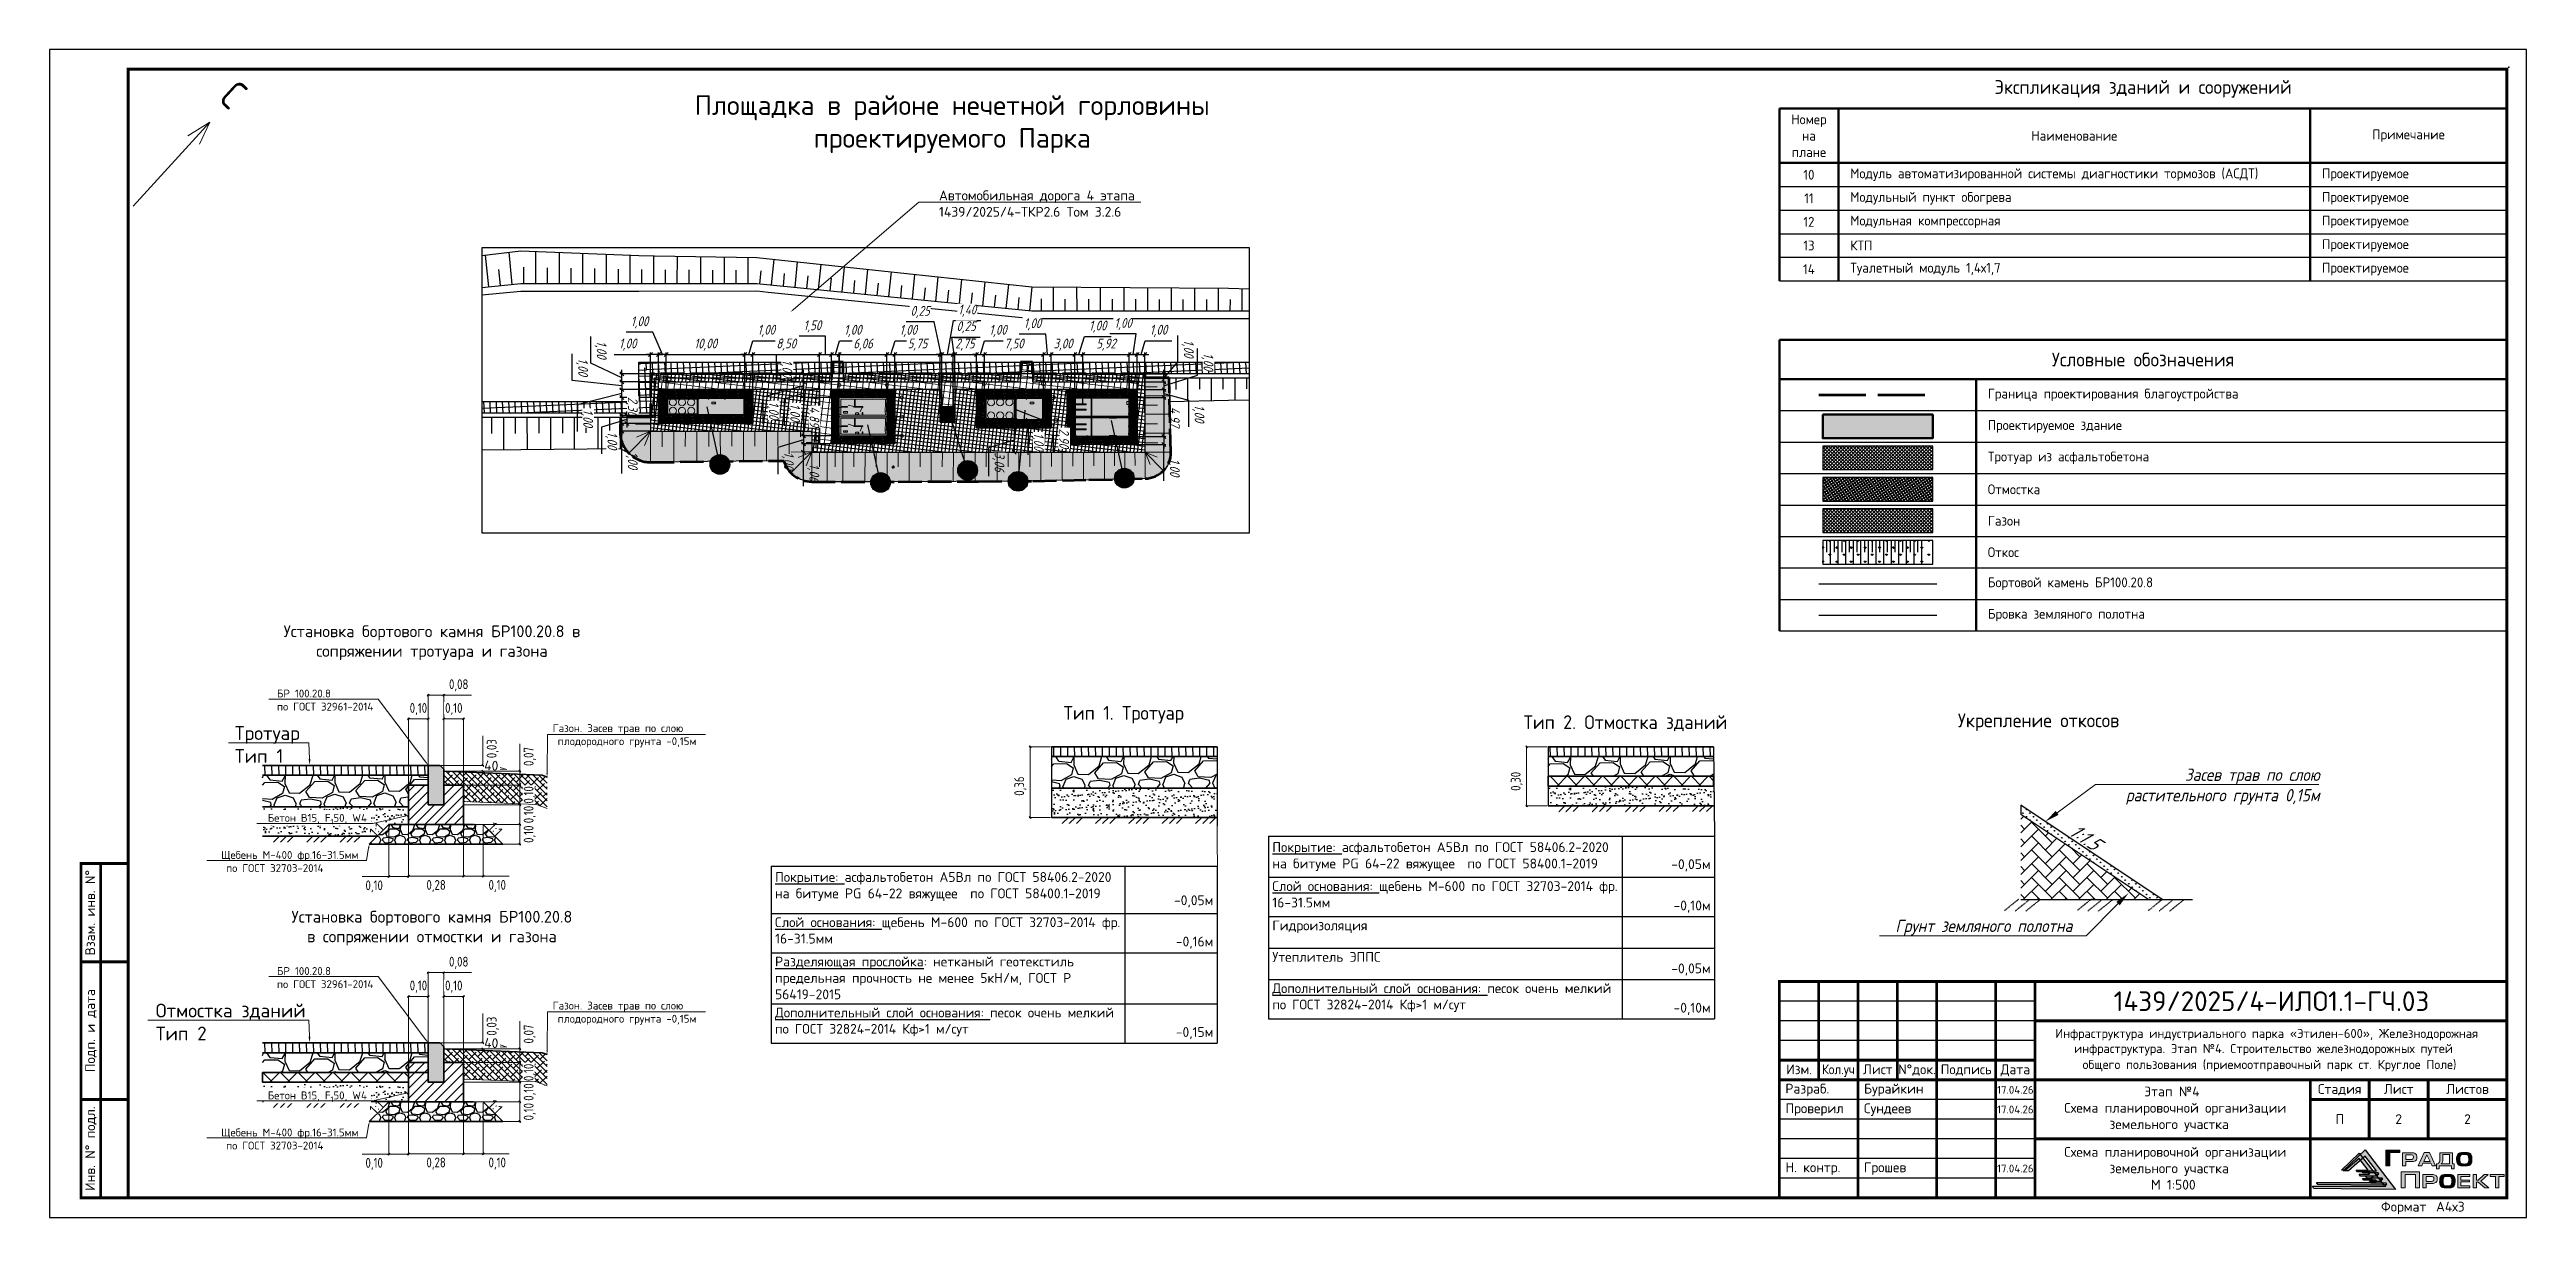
# Paper-space layout '3.2_СПОЗУ' of a CAD drawing. Header units: metres. Extents: x 0 to 630, y 0 to 297.
# The model-space entities are those that its viewports show. They can reach past a viewport. Long polylines and large blocks are cut down to what shows.
import ezdxf
from ezdxf import colors
from ezdxf.entities.mleader import LeaderData, LeaderLine
from ezdxf.enums import TextEntityAlignment as Align
from ezdxf.math import Vec2, Vec3

# ---------------------------------------------------------------- set-up
doc = ezdxf.new("R2010")
doc.units = ezdxf.units.M
for name, pattern in [('ACAD_ISO02W100', [15, 12, -3]), ('DASHED', [0.75, 0.5, -0.25]), ('DASHED2', [0.375, 0.25, -0.125]), ('HIDDEN', [0.375, 0.25, -0.125])]:
    doc.linetypes.add(name, pattern=pattern)
for name, color, linetype, lineweight in [('000_C3D_Профилирование маркер', 200, 'Continuous', 50), ('280_ПОР_Откосы планировки', 250, 'Continuous', 20), ('ГП_АД том 3.2.6', 250, 'Continuous', 40), ('ГП_Борт_БР100.20.8', 15, 'Continuous', 30), ('ГП_Границы ЗУ', 1, 'Continuous', 50), ('ГП_Контур здания', 250, 'Continuous', 40), ('ГТ_ЭКСПЛИКАЦИЯ', 7, 'Continuous', 30), ('ПД_Проект_Штрих_Тротуар', 24, 'Continuous', 9), ('Поперечник', 7, 'Continuous', 15), ('ПП_АД_конструкция_сущ', 7, 'Continuous', 30), ('ПП_Дорога_БортовойКамень_БР100.20.8', 34, 'Continuous', 30), ('ПП_Дорога_Покрытия_Откос', 3, 'Continuous', 9), ('ПП_Дорога_Покрытия_Тротуар', 24, 'Continuous', 9), ('Штриховка', 7, 'Continuous', 15)]:
    doc.layers.add(name, color=color, linetype=linetype, lineweight=lineweight)
for name, color, linetype in [('000_C3D_ХЛ', 7, 'Continuous'), ('_ОФОРМ_Примечания', 7, 'Continuous'), ('АД_конструкция', 7, 'Continuous'), ('АД_серый', 250, 'Continuous'), ('Бур_Лист', 7, 'Continuous'), ('ВС текст_2эт', 7, 'Continuous'), ('ГП_здания', 7, 'Continuous'), ('ГП_Размеры проезд', 7, 'Continuous'), ('КДО', 7, 'Continuous'), ('Нумерация листов', 7, 'Continuous'), ('Обозначения', 7, 'Continuous'), ('Откос', 7, 'Continuous'), ('ПП_Дорога_Покрытия_Газон', 3, 'Continuous'), ('ПП_Рамка_ДинамическийФормат', 7, 'Continuous'), ('Ситуация.Проектные откосы', 94, 'Continuous'), ('ТХ-площадка', 7, 'Continuous')]:
    doc.layers.add(name, color=color, linetype=linetype)
doc.layers.add('ГП_Штриховка газонов', color=254, linetype='Continuous', true_color=0xd2f9d6)
doc.layers.add('ГП_Штриховка отмостки', color=7, linetype='Continuous', true_color=0xfbfccf)
doc.layers.add('ОНХП-ГП текст', color=98, linetype='Continuous', lineweight=20, true_color=0x000800)
doc.layers.add('помощь', color=1, linetype='Continuous', plot=False)
doc.styles.add('Ck_rus', font='isocpeur.ttf', dxfattribs={"width": 0.8, "oblique": 15, "height": 2.5})
doc.styles.add('Gipronikel', font='GOST Common.ttf')
doc.styles.add('GOST Common', font='GOST Common.ttf')
doc.styles.add('GOST-2.304_Type-B', font='arial.ttf')
doc.styles.add('ISO', font='isocpeur.ttf')
doc.styles.add('ISOCPEUR', font='isocpeur.ttf')
doc.styles.add('Line_GUGK', font='', dxfattribs={"height": 1})
doc.styles.get("Standard").update_dxf_attribs({"font": 'arial.ttf'})
doc.styles.add('ГОСТ', font='')
doc.styles.add('М_ТЕКСТ', font='isocpeui.ttf', dxfattribs={"width": 0.9})
doc.styles.add('СПДС', font='isocpeur.ttf')
doc.styles.add('СПДС 1.25 курсив для М500', font='isocpeui.ttf', dxfattribs={"width": 0.6, "height": 1.25})
doc.styles.add('СПДС 2.5', font='isocpeur.ttf', dxfattribs={"width": 0.8, "height": 2.5})
doc.styles.add('СПДС Рамка 2.5', font='isocpeur.ttf', dxfattribs={"height": 2.5})
doc.styles.get('Line_GUGK').set_extended_font_data('Bm431', italic=True)
doc.styles.get('ГОСТ').set_extended_font_data('GOST type A')
doc.linetypes.add('g5_121_t', pattern='A,4,-0.4,["Т",Line_GUGK,S=1,R=0,X=0,Y=-0.5],-1.2,12', length=17.6)
doc.dimstyles.new('Ck_Линейный р-р', dxfattribs={"dimscale": 0, "dimtxt": 2.5, "dimasz": 1, "dimexe": 0.5, "dimexo": 0.5, "dimtad": 1, "dimzin": 1, "dimtxsty": 'Ck_rus', "dimblk": 'OBLIQUE', "dimcen": 0, "dimdle": 0.1, "dimadec": 0, "dimazin": 0, "dimtfac": 1, "dimtofl": 0, "dimtmove": 1, "dimatfit": 3, "dimfxl": 1, "dimarcsym": 0})
doc.dimstyles.new('СПДС 1.25 для М500', dxfattribs={"dimtxt": 1.25, "dimasz": 0.5, "dimexe": 0.25, "dimexo": 0.25, "dimgap": 0.15, "dimtad": 2, "dimzin": 0, "dimtxsty": 'СПДС 1.25 курсив для М500', "dimblk": 'OBLIQUE', "dimcen": 1.5, "dimdle": 0.25, "dimclrd": 256, "dimclre": 256, "dimclrt": 256, "dimaunit": 1, "dimadec": 4, "dimazin": 2, "dimtfac": 1, "dimtofl": 0, "dimtmove": 0, "dimatfit": 3, "dimfxl": 1, "dimtfill": 1, "dimtzin": 0, "dimlwd": 15, "dimlwe": 15, "dimarcsym": 0})
doc.dimstyles.new('Стрелки', dxfattribs={"dimtxt": 2.5, "dimasz": 4, "dimexe": 1, "dimexo": 1, "dimgap": 1, "dimtad": 1, "dimzin": 0, "dimdsep": 46, "dimtxsty": 'Standard', "dimcen": 0.09, "dimdle": 1, "dimadec": 0, "dimazin": 0, "dimtfac": 1, "dimtofl": 0, "dimtmove": 0, "dimatfit": 3, "dimfxl": 1, "dimtolj": 1, "dimtzin": 0, "dimlwd": 15, "dimlwe": 15, "dimarcsym": 0})
pattern_1 = [(45, (1e-13, 22), (-0.4419417, 0.4419417), []), (135, (1e-13, 22), (-0.4419417, -0.4419417), [])]
pattern_2 = [(215.9220205915, (-2304838.7157, -470413.08856), (0.093136027565, -0.128558324777), []), (305.9220205915, (-2304838.7157, -470413.08856), (0.128558324777, 0.093136027565), [])]
pattern_3 = [(225, (1891.856, 1265.7487), (2.245064, -2.245064), [])]
pattern_4 = [(45, (-70.0005, -49.5876), (2.245064, -2.245064), [])]
pattern_5 = [(135, (171.66975, 81.55167), (-0.1325825, -0.1325825), [])]
pattern_6 = [(135, (171.66975, 81.55167), (-0.265165, -0.265165), [])]
pattern_7 = [(135, (171.66975, 18.80167), (-0.1325825, -0.1325825), [])]
pattern_8 = [(135, (171.66975, 18.80167), (-0.265165, -0.265165), [])]
pattern_9 = [(315, (-32.67912, 326.45174), (0.13258252, 0.13258252), [])]
pattern_10 = [(315, (-32.6791, 326.45174), (0.26516504, 0.26516504), [])]
pattern_11 = [(45, (-170.55, -0.61236), (-0.13258252, 0.13258252), [])]
pattern_12 = [(45, (-170.55, -0.61236), (-0.26516504, 0.26516504), [])]
pattern_13 = [(45, (-108.325, -29.9209), (-0.13258252, 0.13258252), [])]
pattern_14 = [(225, (124.64474, 188.73084), (0.13258252, -0.13258252), [])]

psp = doc.layouts.new('3.2_СПОЗУ')

# ---------------------------------------------------------------- texts
at = {"layer": '_ОФОРМ_Примечания', "lineweight": 25, "style": 'Gipronikel'}
for s, p in [('Тип 1. Тротуар', (257.92, 126.568)), ('Тип 2. Отмостка зданий', (374.918, 124.196))]:
    psp.add_text(s, height=3.5, dxfattribs=at).set_placement(p)
at = {"layer": '_ОФОРМ_Примечания', "lineweight": 25, "attachment_point": 2}
for s, insert, char_height, width, style in [('{\\C7;Укрепление откосов}', (505.907, 128.158), 3.5, 190.64258, 'Gipronikel'), ('{\\C7;17.04.26}', (500, 33.455), 2, 10, 'СПДС'), ('{\\C7;17.04.26}', (500, 28.455), 2, 10, 'СПДС'), ('{\\C7;17.04.26}', (500, 13.455), 2, 10, 'СПДС')]:
    psp.add_mtext(s, dxfattribs=dict(at, insert=insert, char_height=char_height, width=width, style=style))
at = {"layer": 'АД_конструкция', "color": 1, "lineweight": 30, "insert": (97.264, 150.566), "char_height": 3, "width": 76.53797, "attachment_point": 2, "style": 'СПДС'}
psp.add_mtext('{\\C7;Установка бортового камня БР100.20.8 в сопряжении тротуара и газона}', dxfattribs=at)
at = {"layer": 'ВС текст_2эт', "insert": (229.594, 278.014), "char_height": 5, "width": 141.05761, "attachment_point": 5, "style": 'ISOCPEUR'}
psp.add_mtext('Площадка в районе нечетной горловины проектируемого Парка', dxfattribs=at)
at = {"layer": 'ОНХП-ГП текст', "ltscale": 250, "insert": (47.838, 289.546), "char_height": 7.421, "width": 67.06663, "attachment_point": 1, "rotation": 317.350696, "style": 'ГОСТ'}
psp.add_mtext('С', dxfattribs=at)
at = {"layer": 'Штриховка', "color": 0, "linetype": 'ByBlock', "style": 'М_ТЕКСТ', "oblique": 15, "width": 0.9}
psp.add_text('1:1.5', height=3.6749, rotation=326.275604, dxfattribs=at).set_placement((513.321, 97.451))

msp = doc.modelspace()

# ---------------------------------------------------------------- blocks, each defined once
blk = doc.blocks.new('*U10')
at = {"layer": 'ПП_Рамка_ДинамическийФормат', "linetype": 'Continuous', "lineweight": 30, "true_color": 0x0c6001}
h = blk.add_hatch(color=88, dxfattribs=at)
h.dxf.hatch_style = 1
h.paths.add_polyline_path([(583.4, 11.89), (588.95, 17.21), (596.72, 7.1), (575.95, 7.34), (575.59, 7.93), (594.24, 7.93), (593.87, 8.41), (594.5, 8.41), (594.28, 8.69), (590.46, 8.69), (590.04, 9.24), (593.23, 9.24), (592.86, 9.72), (593.49, 9.73), (593.27, 10), (589.47, 10), (589.04, 10.56), (592.22, 10.56), (591.86, 11.03), (592.48, 11.04), (592.26, 11.33), (588.45, 11.32), (588.02, 11.87), (591.84, 11.88), (588.98, 15.58), (584.72, 11.89)])
at = {"layer": 'ПП_Рамка_ДинамическийФормат', "linetype": 'Continuous', "lineweight": 30, "true_color": 0x033c8c}
h = blk.add_hatch(color=156, dxfattribs=at)
h.dxf.hatch_style = 1
h.paths.add_polyline_path([(582.93, 12.05), (587.41, 16.35), (593.69, 8.19), (576.92, 8.38), (576.62, 8.85), (591.68, 8.85), (591.39, 9.24), (591.89, 9.24), (591.72, 9.47), (588.63, 9.47), (588.29, 9.91), (590.87, 9.91), (590.57, 10.3), (591.08, 10.3), (590.9, 10.53), (587.83, 10.53), (587.48, 10.98), (590.05, 10.98), (589.76, 11.36), (590.26, 11.36), (590.08, 11.6), (587.01, 11.59), (586.66, 12.04), (589.74, 12.04), (587.44, 15.03), (584, 12.05)])
at = {"layer": 'ПП_Рамка_ДинамическийФормат', "linetype": 'Continuous', "lineweight": 0, "true_color": 0x033c8c}
h = blk.add_hatch(color=156, dxfattribs=at)
h.dxf.hatch_style = 1
h.paths.add_polyline_path([(594.23, 13.1), (595.23, 13.1), (595.23, 16.53), (597.8, 16.53), (597.8, 17.14), (594.23, 17.14)])
h = blk.add_hatch(color=156, dxfattribs=at)
h.dxf.hatch_style = 1
h.paths.add_polyline_path([(601.81, 16.19, 0.129761), (600.77, 16.46), (598.48, 16.46), (598.48, 13.1), (599.33, 13.1), (599.33, 14.21), (600.8, 14.21, 0.148195), (601.76, 14.43, 0.229809), (602.12, 15.01), (602.12, 15.6, 0.271278)])
h.paths.add_polyline_path([(599.32, 15.95), (600.58, 15.95, -0.094959), (600.98, 15.88, -0.198887), (601.19, 15.68, -0.099141), (601.26, 15.31, -0.182798), (601.11, 14.9, -0.188884), (600.82, 14.74, -0.015492), (600.55, 14.72), (599.32, 14.72)], flags=16)
h.paths.add_polyline_path([(605.32, 16.48), (604.01, 16.48), (602.49, 13.1), (603.39, 13.1), (603.65, 13.79), (605.68, 13.79), (605.99, 13.1), (606.83, 13.1)])
h.paths.add_polyline_path([(604.67, 15.96), (605.5, 14.23), (603.87, 14.23)], flags=16)
h.paths.add_polyline_path([(611.21, 16.47), (607.94, 16.47), (607.94, 14.64, -0.224), (607.59, 13.73), (607.48, 13.62), (607.13, 13.62), (607.13, 12.35), (607.83, 12.35), (607.83, 13.1), (610.91, 13.1), (610.91, 12.36), (611.64, 12.36), (611.64, 13.62), (611.21, 13.62)])
h.paths.add_polyline_path([(608.73, 15.97), (610.42, 15.97), (610.42, 13.6), (608.33, 13.6), (608.34, 13.66), (608.41, 13.69), (608.48, 13.76, 0.193412), (608.73, 14.4)], flags=16)
h.paths.add_polyline_path([(602.77, 11.58), (598.11, 11.58), (598.11, 7.56), (599.13, 7.56), (599.13, 10.93), (601.75, 10.93), (601.75, 7.56), (602.77, 7.56)])
h.paths.add_polyline_path([(607.29, 9.47), (607.29, 10.05, 0.311605), (607.01, 10.64, 0.129761), (605.97, 10.91), (603.68, 10.91), (603.68, 7.56), (604.53, 7.56), (604.53, 8.66), (606, 8.66, 0.148195), (606.96, 8.89, 0.267677)])
h.paths.add_polyline_path([(604.53, 10.41), (605.78, 10.41, -0.094959), (606.19, 10.33, -0.198887), (606.4, 10.13, -0.099141), (606.47, 9.76, -0.182798), (606.32, 9.35, -0.188884), (606.03, 9.2, -0.015492), (605.76, 9.18), (604.53, 9.18)], flags=16)
h.paths.add_polyline_path([(615.51, 9.48), (613.33, 9.48), (613.33, 10.41), (615.61, 10.41), (615.61, 10.91), (612.53, 10.91), (612.53, 7.56), (615.61, 7.56), (615.61, 8.01), (613.33, 8.01), (613.33, 9.04), (615.51, 9.04)])
h.paths.add_polyline_path([(617.25, 10.91), (616.45, 10.91), (616.45, 7.56), (617.25, 7.56), (617.25, 9), (617.73, 9), (619.41, 7.56), (620.42, 7.56), (618.4, 9.26), (620.26, 10.91), (619.28, 10.91), (617.72, 9.5), (617.25, 9.5)])
h.paths.add_polyline_path([(622.96, 10.4), (624.32, 10.4), (624.32, 10.91), (620.79, 10.91), (620.79, 10.4), (622.15, 10.4), (622.15, 7.56), (622.96, 7.56)])
h = blk.add_hatch(color=156, dxfattribs=at)
h.dxf.hatch_style = 1
edge = h.paths.add_edge_path()
edge.add_spline(control_points=[(614.18, 13.1), (614.31, 13.1), (614.55, 13.1), (614.88, 13.12), (615.17, 13.17), (615.43, 13.26), (615.66, 13.35), (615.86, 13.54), (616.04, 13.82), (616.16, 14.32), (616.15, 14.7), (616.14, 14.94), (616.14, 15.1), (616.14, 15.39), (616.04, 15.79), (615.86, 16.07), (615.66, 16.26), (615.43, 16.36), (615.17, 16.45), (614.88, 16.5), (614.55, 16.51), (614.31, 16.51), (614.18, 16.51), (614.05, 16.51), (613.82, 16.51), (613.49, 16.5), (613.2, 16.45), (612.94, 16.36), (612.71, 16.26), (612.51, 16.07), (612.33, 15.79), (612.23, 15.39), (612.23, 15.1), (612.23, 14.94), (612.22, 14.7), (612.21, 14.32), (612.33, 13.82), (612.51, 13.54), (612.71, 13.35), (612.94, 13.26), (613.2, 13.17), (613.49, 13.12), (613.82, 13.1), (614.05, 13.1), (614.18, 13.1)], knot_values=[0, 0, 0, 0, 0.392432, 0.709081, 0.998708, 1.278127, 1.53821, 1.728059, 2.110629, 2.5013, 3.242256, 3.242256, 3.242256, 3.711066, 4.101736, 4.484307, 4.674156, 4.934238, 5.213657, 5.503284, 5.819934, 6.212366, 6.212366, 6.212366, 6.590896, 6.907546, 7.197173, 7.476592, 7.736674, 7.926524, 8.309094, 8.699764, 9.168574, 9.168574, 9.168574, 9.90953, 10.300201, 10.682771, 10.87262, 11.132703, 11.412122, 11.701749, 12.018398, 12.396929, 12.396929, 12.396929, 12.396929], degree=3, periodic=0)
edge = h.paths.add_edge_path(flags=16)
edge.add_spline(control_points=[(613.07, 14.94), (613.07, 14.88), (613.07, 14.8), (613.07, 14.81), (613.07, 14.69), (613.06, 14.48), (613.1, 14.21), (613.14, 14), (613.23, 13.87), (613.29, 13.75), (613.41, 13.68), (613.54, 13.61), (613.7, 13.6), (613.89, 13.59), (614.04, 13.58), (614.15, 13.58), (614.18, 13.58), (614.22, 13.58), (614.32, 13.58), (614.48, 13.59), (614.66, 13.6), (614.83, 13.61), (614.96, 13.68), (615.07, 13.74), (615.14, 13.87), (615.22, 13.99), (615.27, 14.2), (615.31, 14.47), (615.3, 14.69), (615.3, 14.81), (615.3, 14.93), (615.31, 15.14), (615.27, 15.41), (615.23, 15.62), (615.14, 15.75), (615.07, 15.87), (614.96, 15.93), (614.83, 16), (614.66, 16.01), (614.48, 16.02), (614.32, 16.03), (614.22, 16.03), (614.19, 16.03), (614.15, 16.03), (614.05, 16.03), (613.89, 16.02), (613.71, 16.01), (613.54, 16), (613.41, 15.93), (613.3, 15.87), (613.23, 15.75), (613.15, 15.62), (613.1, 15.41), (613.06, 15.14), (613.07, 15), (613.07, 14.94)], knot_values=[0, 0, 0, 0, 1, 2, 3, 4, 5, 6, 7, 8, 9, 10, 11, 12, 13, 14, 15, 16, 17, 18, 19, 20, 21, 22, 23, 24, 25, 26, 27, 28, 29, 30, 31, 32, 33, 34, 35, 36, 37, 38, 39, 40, 41, 42, 43, 44, 45, 46, 47, 48, 49, 50, 51, 52, 53, 53, 53, 53], degree=3, periodic=0)
h = blk.add_hatch(color=156, dxfattribs=at)
h.dxf.hatch_style = 1
edge = h.paths.add_edge_path()
edge.add_spline(control_points=[(609.88, 7.56), (610.01, 7.56), (610.25, 7.56), (610.58, 7.56), (610.87, 7.58), (611.14, 7.67), (611.36, 7.76), (611.57, 7.96), (611.74, 8.23), (611.86, 8.73), (611.85, 9.11), (611.85, 9.36), (611.85, 9.51), (611.85, 9.8), (611.74, 10.21), (611.57, 10.48), (611.36, 10.68), (611.14, 10.77), (610.87, 10.86), (610.58, 10.91), (610.25, 10.91), (610.01, 10.91), (609.88, 10.91), (609.76, 10.91), (609.52, 10.91), (609.2, 10.91), (608.9, 10.86), (608.64, 10.77), (608.41, 10.68), (608.21, 10.48), (608.04, 10.21), (607.93, 9.8), (607.93, 9.51), (607.93, 9.36), (607.92, 9.11), (607.91, 8.73), (608.04, 8.23), (608.21, 7.96), (608.41, 7.76), (608.64, 7.67), (608.9, 7.58), (609.2, 7.56), (609.52, 7.56), (609.76, 7.56), (609.88, 7.56)], knot_values=[0, 0, 0, 0, 0.392432, 0.709081, 0.998708, 1.278127, 1.53821, 1.728059, 2.110629, 2.5013, 3.242256, 3.242256, 3.242256, 3.711066, 4.101736, 4.484307, 4.674156, 4.934238, 5.213657, 5.503284, 5.819934, 6.212366, 6.212366, 6.212366, 6.590896, 6.907546, 7.197173, 7.476592, 7.736674, 7.926524, 8.309094, 8.699764, 9.168574, 9.168574, 9.168574, 9.90953, 10.300201, 10.682771, 10.87262, 11.132703, 11.412122, 11.701749, 12.018398, 12.396929, 12.396929, 12.396929, 12.396929], degree=3, periodic=0)
edge = h.paths.add_edge_path(flags=16)
edge.add_spline(control_points=[(608.77, 9.35), (608.78, 9.3), (608.78, 9.22), (608.78, 9.22), (608.77, 9.11), (608.77, 8.89), (608.81, 8.62), (608.85, 8.41), (608.93, 8.28), (609, 8.16), (609.11, 8.1), (609.24, 8.03), (609.41, 8.02), (609.59, 8), (609.75, 8), (609.85, 8), (609.89, 8), (609.92, 8), (610.03, 8), (610.19, 8), (610.37, 8.01), (610.53, 8.02), (610.66, 8.09), (610.78, 8.16), (610.85, 8.28), (610.93, 8.4), (610.97, 8.61), (611.01, 8.88), (611.01, 9.1), (611, 9.22), (611.01, 9.34), (611.01, 9.55), (610.97, 9.82), (610.93, 10.03), (610.85, 10.16), (610.78, 10.28), (610.67, 10.34), (610.53, 10.42), (610.37, 10.42), (610.19, 10.44), (610.03, 10.44), (609.93, 10.44), (609.89, 10.44), (609.85, 10.44), (609.75, 10.44), (609.59, 10.44), (609.41, 10.42), (609.25, 10.41), (609.11, 10.34), (609, 10.28), (608.93, 10.16), (608.85, 10.03), (608.81, 9.82), (608.77, 9.55), (608.77, 9.41), (608.77, 9.35)], knot_values=[0, 0, 0, 0, 1, 2, 3, 4, 5, 6, 7, 8, 9, 10, 11, 12, 13, 14, 15, 16, 17, 18, 19, 20, 21, 22, 23, 24, 25, 26, 27, 28, 29, 30, 31, 32, 33, 34, 35, 36, 37, 38, 39, 40, 41, 42, 43, 44, 45, 46, 47, 48, 49, 50, 51, 52, 53, 53, 53, 53], degree=3, periodic=0)
at = {"layer": 'ПП_Рамка_ДинамическийФормат'}
blk.add_lwpolyline([(0, 0), (630, 0), (630, 297), (0, 297)], close=True, dxfattribs=at)
at = {"layer": 'ПП_Рамка_ДинамическийФормат', "const_width": 0.7}
for points in [[(20, 5), (625, 5), (625, 292), (20, 292)], [(8, 5), (20, 5), (20, 90), (8, 90)], [(440, 60), (440, 5), (625, 5), (625, 60)]]:
    blk.add_lwpolyline(points, close=True, dxfattribs=at)
for points in [[(13, 5), (13, 90)], [(20, 65), (8, 65)], [(450, 60), (450, 35)], [(460, 60), (460, 5)], [(470, 60), (470, 35)], [(480, 60), (480, 5)], [(495, 60), (495, 5)], [(505, 60), (505, 5)], [(505, 50), (625, 50)], [(505, 40), (440, 40)], [(505, 35), (440, 35)], [(505, 35), (625, 35)], [(575, 35), (575, 5)], [(590, 35), (590, 20)], [(605, 35), (605, 20)], [(20, 30), (8, 30)], [(625, 30), (575, 30)], [(505, 20), (625, 20)]]:
    blk.add_lwpolyline(points, dxfattribs=at)
at = {"layer": 'ПП_Рамка_ДинамическийФормат'}
for points in [[(505, 55), (440, 55)], [(505, 50), (440, 50)], [(505, 45), (440, 45)], [(505, 30), (440, 30)], [(505, 25), (440, 25)], [(505, 20), (440, 20)], [(505, 15), (440, 15)], [(505, 10), (440, 10)]]:
    blk.add_lwpolyline(points, dxfattribs=at)
at = {"layer": 'ПП_Рамка_ДинамическийФормат', "color": 88, "linetype": 'Continuous', "lineweight": 30, "true_color": 0x0c6001}
blk.add_lwpolyline([(583.4, 11.89), (588.95, 17.21), (596.72, 7.1), (575.95, 7.34), (575.59, 7.93), (594.24, 7.93), (593.87, 8.41), (594.5, 8.41), (594.28, 8.69), (590.46, 8.69), (590.04, 9.24), (593.23, 9.24), (592.86, 9.72), (593.49, 9.73), (593.27, 10), (589.47, 10), (589.04, 10.56), (592.22, 10.56), (591.86, 11.03), (592.48, 11.04), (592.26, 11.33), (588.45, 11.32), (588.02, 11.87), (591.84, 11.88), (588.98, 15.58), (584.72, 11.89)], close=True, dxfattribs=at)
at = {"layer": 'ПП_Рамка_ДинамическийФормат', "color": 7, "linetype": 'Continuous', "lineweight": 30, "true_color": 0xffffff}
blk.add_lwpolyline([(582.93, 12.05), (587.41, 16.35), (593.69, 8.19), (576.92, 8.38), (576.62, 8.85), (591.68, 8.85), (591.39, 9.24), (591.89, 9.24), (591.72, 9.47), (588.63, 9.47), (588.29, 9.91), (590.87, 9.91), (590.57, 10.3), (591.08, 10.3), (590.9, 10.53), (587.83, 10.53), (587.48, 10.98), (590.05, 10.98), (589.76, 11.36), (590.26, 11.36), (590.08, 11.6), (587.01, 11.59), (586.66, 12.04), (589.74, 12.04), (587.44, 15.03), (584, 12.05)], close=True, dxfattribs=at)
at = {"layer": 'ПП_Рамка_ДинамическийФормат', "color": 156, "linetype": 'Continuous', "lineweight": 0, "true_color": 0x033c8c}
blk.add_lwpolyline([(594.23, 13.1), (594.23, 17.14), (597.8, 17.14), (597.8, 16.53), (595.23, 16.53), (595.23, 13.1), (594.23, 13.1)], dxfattribs=at)
for points in [[(598.48, 13.1), (598.48, 16.46), (600.77, 16.46, -0.129761), (601.81, 16.19, -0.271278), (602.12, 15.6), (602.12, 15.01, -0.229809), (601.76, 14.43, -0.148195), (600.8, 14.21), (599.33, 14.21), (599.33, 13.1), (598.48, 13.1)], [(607.94, 16.47), (611.21, 16.47), (611.21, 13.62), (611.64, 13.62), (611.64, 12.36), (610.91, 12.36), (610.91, 13.1), (607.83, 13.1), (607.83, 12.35), (607.13, 12.35), (607.13, 13.62), (607.48, 13.62), (607.59, 13.73, 0.224), (607.94, 14.64), (607.94, 16.47)], [(603.68, 7.56), (603.68, 10.91), (605.97, 10.91, -0.129761), (607.01, 10.64, -0.311605), (607.29, 10.05), (607.29, 9.47, -0.267677), (606.96, 8.89, -0.148195), (606, 8.66), (604.53, 8.66), (604.53, 7.56), (603.68, 7.56)]]:
    blk.add_lwpolyline(points, format="xyb", dxfattribs=at)
for points in [[(599.32, 15.95), (600.58, 15.95, -0.094959), (600.98, 15.88, -0.198887), (601.19, 15.68, -0.099141), (601.26, 15.31, -0.182798), (601.11, 14.9, -0.188884), (600.82, 14.74, -0.015492), (600.55, 14.72), (599.32, 14.72), (599.32, 15.95)], [(608.73, 15.97), (610.42, 15.97), (610.42, 13.6), (608.33, 13.6), (608.34, 13.66), (608.41, 13.69), (608.48, 13.76, 0.193412), (608.73, 14.4), (608.73, 15.97)], [(604.53, 10.41), (605.78, 10.41, -0.094959), (606.19, 10.33, -0.198887), (606.4, 10.13, -0.099141), (606.47, 9.76, -0.182798), (606.32, 9.35, -0.188884), (606.03, 9.2, -0.015492), (605.76, 9.18), (604.53, 9.18), (604.53, 10.41)]]:
    blk.add_lwpolyline(points, format="xyb", close=True, dxfattribs=at)
for points in [[(602.49, 13.1), (604.01, 16.48), (605.32, 16.48), (606.83, 13.1), (605.99, 13.1), (605.68, 13.79), (603.65, 13.79), (603.39, 13.1)], [(603.87, 14.23), (605.5, 14.23), (604.67, 15.96), (603.87, 14.23)], [(602.77, 7.56), (602.77, 11.58), (598.11, 11.58), (598.11, 7.56), (599.13, 7.56), (599.13, 10.93), (601.75, 10.93), (601.75, 7.56)], [(612.53, 10.91), (612.53, 7.56), (615.61, 7.56), (615.61, 8.01), (613.33, 8.01), (613.33, 9.04), (615.51, 9.04), (615.51, 9.48), (613.33, 9.48), (613.33, 10.41), (615.61, 10.41), (615.61, 10.91)], [(616.45, 10.91), (617.25, 10.91), (617.25, 9.5), (617.72, 9.5), (619.28, 10.91), (620.26, 10.91), (618.4, 9.26), (620.42, 7.56), (619.41, 7.56), (617.73, 9), (617.25, 9), (617.25, 7.56), (616.45, 7.56)], [(622.15, 7.56), (622.15, 10.4), (620.79, 10.4), (620.79, 10.91), (624.32, 10.91), (624.32, 10.4), (622.96, 10.4), (622.96, 7.56)]]:
    blk.add_lwpolyline(points, close=True, dxfattribs=at)
for points in [[(614.18, 13.1), (614.31, 13.1), (614.55, 13.1), (614.88, 13.12), (615.17, 13.17), (615.43, 13.26), (615.66, 13.35), (615.86, 13.54), (616.04, 13.82), (616.16, 14.32), (616.15, 14.7), (616.14, 14.94), (616.14, 15.1), (616.14, 15.39), (616.04, 15.79), (615.86, 16.07), (615.66, 16.26), (615.43, 16.36), (615.17, 16.45), (614.88, 16.5), (614.55, 16.51), (614.31, 16.51), (614.18, 16.51), (614.05, 16.51), (613.82, 16.51), (613.49, 16.5), (613.2, 16.45), (612.94, 16.36), (612.71, 16.26), (612.51, 16.07), (612.33, 15.79), (612.23, 15.39), (612.23, 15.1), (612.23, 14.94), (612.22, 14.7), (612.21, 14.32), (612.33, 13.82), (612.51, 13.54), (612.71, 13.35), (612.94, 13.26), (613.2, 13.17), (613.49, 13.12), (613.82, 13.1), (614.05, 13.1), (614.18, 13.1)], [(609.88, 7.56), (610.01, 7.56), (610.25, 7.56), (610.58, 7.56), (610.87, 7.58), (611.14, 7.67), (611.36, 7.76), (611.57, 7.96), (611.74, 8.23), (611.86, 8.73), (611.85, 9.11), (611.85, 9.36), (611.85, 9.51), (611.85, 9.8), (611.74, 10.21), (611.57, 10.48), (611.36, 10.68), (611.14, 10.77), (610.87, 10.86), (610.58, 10.91), (610.25, 10.91), (610.01, 10.91), (609.88, 10.91), (609.76, 10.91), (609.52, 10.91), (609.2, 10.91), (608.9, 10.86), (608.64, 10.77), (608.41, 10.68), (608.21, 10.48), (608.04, 10.21), (607.93, 9.8), (607.93, 9.51), (607.93, 9.36), (607.92, 9.11), (607.91, 8.73), (608.04, 8.23), (608.21, 7.96), (608.41, 7.76), (608.64, 7.67), (608.9, 7.58), (609.2, 7.56), (609.52, 7.56), (609.76, 7.56), (609.88, 7.56)]]:
    blk.add_open_spline(points, degree=3, knots=[0, 0, 0, 0, 0.392432, 0.709081, 0.998708, 1.278127, 1.53821, 1.728059, 2.110629, 2.5013, 3.242256, 3.242256, 3.242256, 3.711066, 4.101736, 4.484307, 4.674156, 4.934238, 5.213657, 5.503284, 5.819934, 6.212366, 6.212366, 6.212366, 6.590896, 6.907546, 7.197173, 7.476592, 7.736674, 7.926524, 8.309094, 8.699764, 9.168574, 9.168574, 9.168574, 9.90953, 10.300201, 10.682771, 10.87262, 11.132703, 11.412122, 11.701749, 12.018398, 12.396929, 12.396929, 12.396929, 12.396929], dxfattribs=at)
for points in [[(613.07, 14.94), (613.07, 14.88), (613.07, 14.8), (613.07, 14.81), (613.07, 14.69), (613.06, 14.48), (613.1, 14.21), (613.14, 14), (613.23, 13.87), (613.29, 13.75), (613.41, 13.68), (613.54, 13.61), (613.7, 13.6), (613.89, 13.59), (614.04, 13.58), (614.15, 13.58), (614.18, 13.58), (614.22, 13.58), (614.32, 13.58), (614.48, 13.59), (614.66, 13.6), (614.83, 13.61), (614.96, 13.68), (615.07, 13.74), (615.14, 13.87), (615.22, 13.99), (615.27, 14.2), (615.31, 14.47), (615.3, 14.69), (615.3, 14.81), (615.3, 14.93), (615.31, 15.14), (615.27, 15.41), (615.23, 15.62), (615.14, 15.75), (615.07, 15.87), (614.96, 15.93), (614.83, 16), (614.66, 16.01), (614.48, 16.02), (614.32, 16.03), (614.22, 16.03), (614.19, 16.03), (614.15, 16.03), (614.05, 16.03), (613.89, 16.02), (613.71, 16.01), (613.54, 16), (613.41, 15.93), (613.3, 15.87), (613.23, 15.75), (613.15, 15.62), (613.1, 15.41), (613.06, 15.14), (613.07, 15), (613.07, 14.94)], [(608.77, 9.35), (608.78, 9.3), (608.78, 9.22), (608.78, 9.22), (608.77, 9.11), (608.77, 8.89), (608.81, 8.62), (608.85, 8.41), (608.93, 8.28), (609, 8.16), (609.11, 8.1), (609.24, 8.03), (609.41, 8.02), (609.59, 8), (609.75, 8), (609.85, 8), (609.89, 8), (609.92, 8), (610.03, 8), (610.19, 8), (610.37, 8.01), (610.53, 8.02), (610.66, 8.09), (610.78, 8.16), (610.85, 8.28), (610.93, 8.4), (610.97, 8.61), (611.01, 8.88), (611.01, 9.1), (611, 9.22), (611.01, 9.34), (611.01, 9.55), (610.97, 9.82), (610.93, 10.03), (610.85, 10.16), (610.78, 10.28), (610.67, 10.34), (610.53, 10.42), (610.37, 10.42), (610.19, 10.44), (610.03, 10.44), (609.93, 10.44), (609.89, 10.44), (609.85, 10.44), (609.75, 10.44), (609.59, 10.44), (609.41, 10.42), (609.25, 10.41), (609.11, 10.34), (609, 10.28), (608.93, 10.16), (608.85, 10.03), (608.81, 9.82), (608.77, 9.55), (608.77, 9.41), (608.77, 9.35)]]:
    blk.add_open_spline(points, degree=3, dxfattribs=at)
at = {"layer": 'ПП_Рамка_ДинамическийФормат'}
blk.add_point((625.5, 292.5), dxfattribs=at)
at = {"layer": 'ПП_Рамка_ДинамическийФормат', "style": 'ISOCPEUR'}
for s, p in [('Взам. инв. N%%D', (12.33, 77.5)), ('Подп. и дата', (12.33, 47.5)), ('Инв. N%%D подл.', (12.33, 17.5))]:
    blk.add_text(s, height=2.5, rotation=90, dxfattribs=at).set_placement(p, align=Align.BOTTOM_CENTER)
at = {"layer": 'ПП_Рамка_ДинамическийФормат', "style": 'СПДС'}
for s, p in [('Изм.', (445, 35.67)), ('Лист', (465, 35.67)), ('N%%Dдок.', (475, 35.67)), ('Подпись', (487.5, 35.67)), ('Дата', (500, 35.67)), ('Стадия', (582.5, 30.67)), ('Лист', (597.5, 30.67)), ('Листов', (615, 30.67))]:
    blk.add_text(s, height=2.5, dxfattribs=at).set_placement(p, align=Align.BOTTOM_CENTER)
at = {"layer": 'ПП_Рамка_ДинамическийФормат', "style": 'СПДС', "width": 0.9}
blk.add_text('Кол.уч', height=2.5, dxfattribs=at).set_placement((455, 35.67), align=Align.BOTTOM_CENTER)
at = {"layer": 'ПП_Рамка_ДинамическийФормат', "style": 'ISOCPEUR'}
blk.add_text('Формат', height=2.5, dxfattribs=at).set_placement((593, 1.5))
at = {"layer": 'ПП_Рамка_ДинамическийФормат', "style": 'СПДС', "flags": 4}
for tag, height, p in [('ШИФР', 5, (565, 55)), ('ОБЪЕКТ', 2.5, (565, 42.5)), ('ПОДОБЪЕКТ', 2.5, (540, 27.5)), ('СТАДИЯ', 2.5, (582.5, 25)), ('ЛИСТ', 2.5, (597.5, 25)), ('ЛИСТОВ', 2.5, (615, 25)), ('ЧЕРТЕЖ', 2.5, (540, 12.5))]:
    blk.add_attdef(tag, text='', height=height, dxfattribs=at).set_placement(p, align=Align.MIDDLE_CENTER)
at = {"layer": 'ПП_Рамка_ДинамическийФормат', "style": 'СПДС'}
for tag, p, flags in [('СПЕЦ_1', (441.5, 31.5), 12), ('ФАМИЛИЯ_1', (461.5, 31.5), 4), ('СПЕЦ_2', (441.5, 26.5), 12), ('ФАМИЛИЯ_2', (461.5, 26.5), 4), ('СПЕЦ_3', (441.5, 21.5), 12), ('СПЕЦ_4', (441.5, 16.5), 12), ('ФАМИЛИЯ_3', (461.5, 21.5), 4), ('ФАМИЛИЯ_4', (461.5, 16.5), 4), ('СПЕЦ_5', (441.5, 11.5), 12), ('ФАМИЛИЯ_5', (461.5, 11.5), 4), ('СПЕЦ_6', (441.5, 6.5), 12), ('ФАМИЛИЯ_6', (461.5, 6.5), 4)]:
    blk.add_attdef(tag, p, '', height=2.5, dxfattribs=dict(at, flags=flags))
blk.add_attdef('ФОРМАТ', (607, 1.5), '', height=2.5, dxfattribs=at)
blk = doc.blocks.new('*T83')
at = {"layer": '_ОФОРМ_Примечания', "color": 0, "lineweight": 50, "transparency": 16777216}
for p, q in [((0, -10), (185, -10)), ((0, -10), (0, -53.83)), ((15, -10), (15, -53.83)), ((135, -10), (135, -53.83)), ((185, -10), (185, -53.83)), ((0, -23.83), (185, -23.83))]:
    blk.add_line(p, q, dxfattribs=at)
at = {"layer": '_ОФОРМ_Примечания', "color": 0, "lineweight": -2, "transparency": 16777216}
for p, q in [((0, -29.83), (185, -29.83)), ((0, -35.83), (185, -35.83)), ((0, -41.83), (185, -41.83)), ((0, -47.83), (185, -47.83)), ((0, -53.83), (185, -53.83))]:
    blk.add_line(p, q, dxfattribs=at)
at = {"layer": '_ОФОРМ_Примечания', "transparency": 16777216}
for s, insert, char_height, width, attachment_point, style in [('Экспликация зданий и сооружений ', (92.5, -5), 3.5, 182, 5, 'Gipronikel'), ('Номер на плане', (7.5, -16.92), 2.5, 12, 5, 'Gipronikel'), ('{\\fGOST Common|b0|i0|c204|p34;\\C256;Наименование}', (75, -16.92), 2.5, 117, 5, 'Gipronikel'), ('Примечание', (160, -16.92), 2.5, 47, 5, 'Gipronikel'), ('Модуль автоматизированной системы диагностики тормозов (АСДТ)', (18, -26.83), 2.5, 114, 4, 'GOST Common'), ('10', (7.5, -26.83), 2.5, 12, 5, 'GOST Common'), ('Модульный пункт обогрева', (18, -32.83), 2.5, 114, 4, 'GOST Common'), ('Проектируемое', (138, -26.83), 2.5, 44, 4, 'GOST Common'), ('Проектируемое', (138, -32.83), 2.5, 44, 4, 'GOST Common'), ('12', (7.5, -38.83), 2.5, 12, 5, 'GOST Common'), ('11', (7.5, -32.83), 2.5, 12, 5, 'GOST Common'), ('Модульная компрессорная', (18, -38.83), 2.5, 114, 4, 'GOST Common'), ('Проектируемое', (138, -38.83), 2.5, 44, 4, 'GOST Common'), ('13', (7.5, -44.83), 2.5, 12, 5, 'GOST Common'), ('КТП ', (18, -44.83), 2.5, 114, 4, 'GOST Common'), ('Проектируемое', (138, -44.83), 2.5, 44, 4, 'GOST Common'), ('14', (7.5, -50.83), 2.5, 12, 5, 'GOST Common'), ('Туалетный модуль 1,4х1,7', (18, -50.83), 2.5, 114, 4, 'GOST Common'), ('Проектируемое', (138, -50.83), 2.5, 44, 4, 'GOST Common')]:
    blk.add_mtext(s, dxfattribs=dict(at, insert=insert, char_height=char_height, width=width, attachment_point=attachment_point, style=style))
blk = doc.blocks.new('*U84')
at = {"layer": 'ГТ_ЭКСПЛИКАЦИЯ', "linetype": 'g5_121_t', "true_color": 0xffffff}
h = blk.add_hatch(color=7, dxfattribs=at)
h.dxf.hatch_style = 1
edge = h.paths.add_edge_path()
edge.add_arc((0, 0), 2.5, 0, 360)
at = {"layer": 'ГТ_ЭКСПЛИКАЦИЯ'}
blk.add_lwpolyline([(0, 0), (-4.82, 15.01)], dxfattribs=at)
blk.add_circle((0, 0), 2.5, dxfattribs=at)
at = {"layer": 'ГТ_ЭКСПЛИКАЦИЯ', "color": 18, "lineweight": 50, "true_color": 0x000000, "style": 'GOST-2.304_Type-B'}
blk.add_attdef('№', text='', height=2.5, dxfattribs=at).set_placement((0, 0), align=Align.MIDDLE_CENTER)
blk = doc.blocks.new('*U249')
at = {"layer": 'ГТ_ЭКСПЛИКАЦИЯ', "linetype": 'g5_121_t', "true_color": 0xffffff}
h = blk.add_hatch(color=7, dxfattribs=at)
h.dxf.hatch_style = 1
edge = h.paths.add_edge_path()
edge.add_arc((0, 0), 2.5, 0, 360)
at = {"layer": 'ГТ_ЭКСПЛИКАЦИЯ'}
blk.add_lwpolyline([(0, 0), (1.81, 18.11)], dxfattribs=at)
blk.add_circle((0, 0), 2.5, dxfattribs=at)
at = {"layer": 'ГТ_ЭКСПЛИКАЦИЯ', "color": 18, "lineweight": 50, "true_color": 0x000000, "style": 'GOST-2.304_Type-B'}
blk.add_attdef('№', text='', height=2.5, dxfattribs=at).set_placement((0, 0), align=Align.MIDDLE_CENTER)
blk = doc.blocks.new('*T79')
at = {"layer": 'Бур_Лист', "linetype": 'ByBlock', "lineweight": -2, "transparency": 16777216}
for p, q in [((0, 0), (113.48, 0)), ((0, 0), (0, -45)), ((90, 0), (90, -45)), ((113.48, 0), (113.48, -45)), ((0, -12), (113.48, -12)), ((0, -35), (90, -35)), ((0, -45), (90, -45))]:
    blk.add_line(p, q, dxfattribs=at)
at = {"layer": 'Бур_Лист', "color": 0, "linetype": 'ByBlock', "lineweight": -2, "transparency": 16777216}
for p, q in [((0, -22), (113.48, -22)), ((90, -35), (113.48, -35)), ((90, -45), (113.48, -45))]:
    blk.add_line(p, q, dxfattribs=at)
at = {"layer": 'Бур_Лист', "color": 0, "transparency": 16777216, "char_height": 2.5}
for s, insert, width, attachment_point, style in [('\\A1;{\\fISOCPEUR|b1|i0|c204|p34;\\L\\C256;Покрытие:\\fISOCPEUR|b0|i0|c204|p34;\\l асфальтобетон А5Вл по ГОСТ 58406.2-2020 \\A0;на битуме PG 64-22 вяжущее  по ГОСТ 58400.1-2019}', (1, -1.5), 88, 1, 'ISOCPEUR'), ('-0,05м', (112.48, -10.5), 21.4821, 9, 'СПДС'), ('\\A1;{\\fISOCPEUR|b1|i0|c204|p34;\\L\\C256;Слой основания:\\fISOCPEUR|b0|i0|c204|p34;\\l щебень М-600 по ГОСТ 32703-2014 фр. 16-31.5мм  }', (1, -13), 88, 1, 'СПДС Рамка 2.5'), ('-0,16м', (112.48, -21), 21.4821, 9, 'СПДС'), ('{\\L\\C7;Разделяющая прослойка\\l: \\C256;нетканый геотекстиль предельная прочность не менее 5кН/м, ГОСТ Р 56419-2015}', (1, -23), 88, 1, 'СПДС'), ('-0,15м', (112.48, -44), 21.4821, 9, 'СПДС')]:
    blk.add_mtext(s, dxfattribs=dict(at, insert=insert, width=width, attachment_point=attachment_point, style=style))
at = {"layer": 'Бур_Лист', "color": 0, "transparency": 16777216, "insert": (1, -36), "char_height": 2.46944, "width": 88, "attachment_point": 1}
blk.add_mtext('\\A1;{\\fISOCPEUR|b1|i0|c204|p34;\\L\\C256;Дополнительный слой основания:\\fISOCPEUR|b0|i0|c204|p34;\\l песок очень мелкий по ГОСТ 32824-2014 Кф>1 м/сут  }', dxfattribs=at)
blk = doc.blocks.new('_Oblique')
at = {"color": 0, "linetype": 'ByBlock', "lineweight": -2}
blk.add_line((-0.5, -0.5), (0.5, 0.5), dxfattribs=at)
blk = doc.blocks.new('*D80')
at = {"layer": 'Обозначения', "linetype": 'Continuous', "lineweight": 15, "transparency": 16777216}
for p, q in [((254.61, 119.71), (249.18, 119.71)), ((254.61, 101.71), (249.18, 101.71))]:
    blk.add_line(p, q, dxfattribs=at)
at = {"layer": 'Обозначения', "lineweight": 15, "transparency": 16777216}
blk.add_line((249.43, 101.46), (249.43, 119.96), dxfattribs=at)
at = {"layer": 'Обозначения', "lineweight": 15, "transparency": 16777216, "xscale": 0.5, "yscale": 0.5, "zscale": 0.5}
for p, rotation in [((249.43, 119.71), 90), ((249.43, 101.71), 270)]:
    blk.add_blockref('_Oblique', p, dxfattribs=dict(at, rotation=rotation))
at = {"layer": 'Обозначения', "transparency": 16777216, "insert": (246.93, 109.69), "char_height": 2.5, "attachment_point": 5, "rotation": 90, "style": 'СПДС 2.5', "bg_fill": 3, "box_fill_scale": 1.1, "bg_fill_color": 9, "bg_fill_true_color": 13158600, "bg_fill_transparency": 0}
blk.add_mtext('0,36', dxfattribs=at)
blk = doc.blocks.new('*T81')
at = {"layer": 'Бур_Лист', "linetype": 'ByBlock', "lineweight": -2, "transparency": 16777216}
for p, q in [((0, 0), (113.48, 0)), ((0, 0), (0, -46.42)), ((90, 0), (90, -36.42)), ((113.48, 0), (113.48, -46.42)), ((0, -10.42), (113.48, -10.42)), ((0, -20.42), (90, -20.42)), ((0, -28.42), (90, -28.42)), ((0, -36.42), (90, -36.42)), ((0, -46.42), (90, -46.42))]:
    blk.add_line(p, q, dxfattribs=at)
at = {"layer": 'Бур_Лист', "color": 0, "linetype": 'ByBlock', "lineweight": -2, "transparency": 16777216}
for p, q in [((90, -20.42), (113.48, -20.42)), ((90, -28.42), (113.48, -28.42)), ((90, -36.42), (113.48, -36.42)), ((90, -36.42), (90, -46.42)), ((90, -46.42), (113.48, -46.42))]:
    blk.add_line(p, q, dxfattribs=at)
at = {"layer": 'Бур_Лист', "color": 0, "transparency": 16777216, "char_height": 2.5}
for s, insert, width, attachment_point, style in [('\\A1;{\\fISOCPEUR|b1|i0|c204|p34;\\L\\C256;Покрытие:\\fISOCPEUR|b0|i0|c204|p34;\\l асфальтобетон А5Вл по ГОСТ 58406.2-2020 \\A0;на битуме PG 64-22 вяжущее  по ГОСТ 58400.1-2019}', (1, -1.5), 88, 1, 'ISOCPEUR'), ('-0,05м', (112.48, -8.92), 21.4821, 9, 'СПДС'), ('\\A1;{\\fISOCPEUR|b1|i0|c204|p34;\\L\\C256;Слой основания:\\fISOCPEUR|b0|i0|c204|p34;\\l щебень М-600 по ГОСТ 32703-2014 фр. 16-31.5мм  }', (1, -11.42), 88, 1, 'СПДС Рамка 2.5'), ('-0,10м', (112.48, -19.42), 21.4821, 9, 'СПДС'), ('Гидроизоляция', (1, -21.42), 88, 1, 'СПДС Рамка 2.5'), ('Утеплитель ЭППС ', (1, -29.42), 88, 1, 'СПДС Рамка 2.5'), ('-0,05м', (112.48, -35.42), 21.4821, 9, 'СПДС'), ('-0,10м', (112.48, -45.42), 21.4821, 9, 'СПДС')]:
    blk.add_mtext(s, dxfattribs=dict(at, insert=insert, width=width, attachment_point=attachment_point, style=style))
at = {"layer": 'Бур_Лист', "color": 0, "transparency": 16777216, "insert": (1, -37.42), "char_height": 2.46944, "width": 88, "attachment_point": 1}
blk.add_mtext('\\A1;{\\fISOCPEUR|b1|i0|c204|p34;\\L\\C256;Дополнительный слой основания:\\fISOCPEUR|b0|i0|c204|p34;\\l песок очень мелкий по ГОСТ 32824-2014 Кф>1 м/сут  }', dxfattribs=at)
blk = doc.blocks.new('*D82')
at = {"layer": 'Обозначения', "linetype": 'Continuous', "lineweight": 15, "transparency": 16777216}
for p, q in [((380.88, 119.71), (375.45, 119.71)), ((380.88, 104.71), (375.45, 104.71))]:
    blk.add_line(p, q, dxfattribs=at)
at = {"layer": 'Обозначения', "lineweight": 15, "transparency": 16777216}
blk.add_line((375.7, 104.46), (375.7, 119.96), dxfattribs=at)
at = {"layer": 'Обозначения', "lineweight": 15, "transparency": 16777216, "xscale": 0.5, "yscale": 0.5, "zscale": 0.5}
for p, rotation in [((375.7, 119.71), 90), ((375.7, 104.71), 270)]:
    blk.add_blockref('_Oblique', p, dxfattribs=dict(at, rotation=rotation))
at = {"layer": 'Обозначения', "transparency": 16777216, "insert": (373.2, 110.9), "char_height": 2.5, "attachment_point": 5, "rotation": 90, "style": 'СПДС 2.5', "bg_fill": 3, "box_fill_scale": 1.1, "bg_fill_color": 9, "bg_fill_true_color": 13158600, "bg_fill_transparency": 0}
blk.add_mtext('0,30', dxfattribs=at)
blk = doc.blocks.new('*T78')
at = {"layer": '_ОФОРМ_Примечания', "color": 0, "lineweight": 50, "transparency": 16777216}
for p, q in [((0, 0), (185, 0)), ((0, 0), (0, -74)), ((185, 0), (185, -74)), ((0, -10), (185, -10)), ((50, -10), (50, -74))]:
    blk.add_line(p, q, dxfattribs=at)
at = {"layer": '_ОФОРМ_Примечания', "color": 0, "lineweight": -2, "transparency": 16777216}
for p, q in [((0, -18), (185, -18)), ((0, -26), (185, -26)), ((0, -34), (185, -34)), ((0, -42), (185, -42)), ((0, -50), (185, -50)), ((0, -58), (185, -58)), ((0, -66), (185, -66)), ((0, -74), (185, -74))]:
    blk.add_line(p, q, dxfattribs=at)
at = {"layer": '_ОФОРМ_Примечания', "transparency": 16777216}
for s, insert, char_height, width, attachment_point, style in [('Условные обозначения', (92.5, -5), 3.5, 182, 5, 'Gipronikel'), ('Граница проектирования благоустройства', (53, -14), 2.5, 129, 4, 'GOST Common'), ('Проектируемое здание', (53, -22), 2.5, 129, 4, 'GOST Common'), ('Тротуар из асфальтобетона', (53, -30), 2.5, 129, 4, 'GOST Common'), ('Отмостка', (53, -38), 2.5, 129, 4, 'GOST Common'), ('Газон', (53, -46), 2.5, 129, 4, 'GOST Common'), ('Откос', (53, -54), 2.5, 129, 4, 'GOST Common'), ('Бортовой камень БР100.20.8', (53, -62), 2.5, 129, 4, 'GOST Common'), ('Бровка земляного полотна', (53, -70), 2.5, 129, 4, 'GOST Common')]:
    blk.add_mtext(s, dxfattribs=dict(at, insert=insert, char_height=char_height, width=width, attachment_point=attachment_point, style=style))
blk = doc.blocks.new('*U76')
at = {"layer": 'ГТ_ЭКСПЛИКАЦИЯ', "linetype": 'g5_121_t', "true_color": 0xffffff}
h = blk.add_hatch(color=7, dxfattribs=at)
h.dxf.hatch_style = 1
edge = h.paths.add_edge_path()
edge.add_arc((0, 0), 2.5, 0, 360)
at = {"layer": 'ГТ_ЭКСПЛИКАЦИЯ'}
blk.add_lwpolyline([(0, 0), (-3.24, 14.64)], dxfattribs=at)
blk.add_circle((0, 0), 2.5, dxfattribs=at)
at = {"layer": 'ГТ_ЭКСПЛИКАЦИЯ', "color": 18, "lineweight": 50, "true_color": 0x000000, "style": 'GOST-2.304_Type-B'}
blk.add_attdef('№', text='', height=2.5, dxfattribs=at).set_placement((0, 0), align=Align.MIDDLE_CENTER)
blk = doc.blocks.new('*D250')
at = {"layer": 'Обозначения', "lineweight": 15, "transparency": 16777216}
blk.add_line((91.07, 126.77), (96.57, 126.77), dxfattribs=at)
at = {"layer": 'Обозначения', "linetype": 'Continuous', "lineweight": 15, "transparency": 16777216}
for p, q in [((91.32, 110.21), (91.32, 127.02)), ((96.32, 110.21), (96.32, 127.02))]:
    blk.add_line(p, q, dxfattribs=at)
at = {"layer": 'Обозначения', "lineweight": 15, "transparency": 16777216, "xscale": 0.5, "yscale": 0.5, "zscale": 0.5, "rotation": 180}
blk.add_blockref('_Oblique', (91.32, 126.77), dxfattribs=at)
at = {"layer": 'Обозначения', "lineweight": 15, "transparency": 16777216, "xscale": 0.5, "yscale": 0.5, "zscale": 0.5}
blk.add_blockref('_Oblique', (96.32, 126.77), dxfattribs=at)
at = {"layer": 'Обозначения', "transparency": 16777216, "insert": (93.82, 129.27), "char_height": 2.5, "attachment_point": 5, "style": 'СПДС 2.5', "bg_fill": 3, "box_fill_scale": 1.1, "bg_fill_color": 9, "bg_fill_true_color": 13158600, "bg_fill_transparency": 0}
blk.add_mtext('0,10', dxfattribs=at)
blk = doc.blocks.new('*D251')
at = {"layer": 'Обозначения', "lineweight": 15, "transparency": 16777216}
for p, q in [((96.07, 132.81), (100.32, 132.81)), ((100.32, 132.81), (107.32, 132.81))]:
    blk.add_line(p, q, dxfattribs=at)
at = {"layer": 'Обозначения', "linetype": 'Continuous', "lineweight": 15, "transparency": 16777216}
for p, q in [((96.32, 110.21), (96.32, 133.06)), ((100.32, 110.21), (100.32, 133.06))]:
    blk.add_line(p, q, dxfattribs=at)
at = {"layer": 'Обозначения', "lineweight": 15, "transparency": 16777216, "xscale": 0.5, "yscale": 0.5, "zscale": 0.5, "rotation": 180}
blk.add_blockref('_Oblique', (96.32, 132.81), dxfattribs=at)
at = {"layer": 'Обозначения', "lineweight": 15, "transparency": 16777216, "xscale": 0.5, "yscale": 0.5, "zscale": 0.5}
blk.add_blockref('_Oblique', (100.32, 132.81), dxfattribs=at)
at = {"layer": 'Обозначения', "transparency": 16777216, "insert": (104.07, 135.31), "char_height": 2.5, "attachment_point": 5, "style": 'СПДС 2.5', "bg_fill": 3, "box_fill_scale": 1.1, "bg_fill_color": 9, "bg_fill_true_color": 13158600, "bg_fill_transparency": 0}
blk.add_mtext('0,08', dxfattribs=at)
blk = doc.blocks.new('*D252')
at = {"layer": 'Обозначения', "lineweight": 15, "transparency": 16777216}
blk.add_line((100.07, 126.77), (105.57, 126.77), dxfattribs=at)
at = {"layer": 'Обозначения', "linetype": 'Continuous', "lineweight": 15, "transparency": 16777216}
for p, q in [((100.32, 110.21), (100.32, 127.02)), ((105.32, 110.21), (105.32, 127.02))]:
    blk.add_line(p, q, dxfattribs=at)
at = {"layer": 'Обозначения', "lineweight": 15, "transparency": 16777216, "xscale": 0.5, "yscale": 0.5, "zscale": 0.5, "rotation": 180}
blk.add_blockref('_Oblique', (100.32, 126.77), dxfattribs=at)
at = {"layer": 'Обозначения', "lineweight": 15, "transparency": 16777216, "xscale": 0.5, "yscale": 0.5, "zscale": 0.5}
blk.add_blockref('_Oblique', (105.32, 126.77), dxfattribs=at)
at = {"layer": 'Обозначения', "transparency": 16777216, "insert": (102.82, 129.27), "char_height": 2.5, "attachment_point": 5, "style": 'СПДС 2.5', "bg_fill": 3, "box_fill_scale": 1.1, "bg_fill_color": 9, "bg_fill_true_color": 13158600, "bg_fill_transparency": 0}
blk.add_mtext('0,10', dxfattribs=at)
blk = doc.blocks.new('*D253')
at = {"layer": 'Обозначения', "linetype": 'Continuous', "lineweight": 15, "transparency": 16777216}
for p, q in [((91.32, 99.71), (91.32, 86.52)), ((105.32, 99.71), (105.32, 86.52))]:
    blk.add_line(p, q, dxfattribs=at)
at = {"layer": 'Обозначения', "lineweight": 15, "transparency": 16777216}
blk.add_line((91.07, 86.77), (105.57, 86.77), dxfattribs=at)
at = {"layer": 'Обозначения', "lineweight": 15, "transparency": 16777216, "xscale": 0.5, "yscale": 0.5, "zscale": 0.5, "rotation": 180}
blk.add_blockref('_Oblique', (91.32, 86.77), dxfattribs=at)
at = {"layer": 'Обозначения', "lineweight": 15, "transparency": 16777216, "xscale": 0.5, "yscale": 0.5, "zscale": 0.5}
blk.add_blockref('_Oblique', (105.32, 86.77), dxfattribs=at)
at = {"layer": 'Обозначения', "transparency": 16777216, "insert": (98.32, 84.27), "char_height": 2.5, "attachment_point": 5, "style": 'СПДС 2.5', "bg_fill": 3, "box_fill_scale": 1.1, "bg_fill_color": 9, "bg_fill_true_color": 13158600, "bg_fill_transparency": 0}
blk.add_mtext('0,28', dxfattribs=at)
blk = doc.blocks.new('*D254')
at = {"layer": 'Обозначения', "linetype": 'Continuous', "lineweight": 15, "transparency": 16777216}
for p, q in [((105.32, 99.71), (105.32, 86.52)), ((110.32, 99.71), (110.32, 86.52))]:
    blk.add_line(p, q, dxfattribs=at)
at = {"layer": 'Обозначения', "lineweight": 15, "transparency": 16777216}
for p, q in [((105.07, 86.77), (110.32, 86.77)), ((110.32, 86.77), (116.92, 86.77))]:
    blk.add_line(p, q, dxfattribs=at)
at = {"layer": 'Обозначения', "lineweight": 15, "transparency": 16777216, "xscale": 0.5, "yscale": 0.5, "zscale": 0.5, "rotation": 180}
blk.add_blockref('_Oblique', (105.32, 86.77), dxfattribs=at)
at = {"layer": 'Обозначения', "lineweight": 15, "transparency": 16777216, "xscale": 0.5, "yscale": 0.5, "zscale": 0.5}
blk.add_blockref('_Oblique', (110.32, 86.77), dxfattribs=at)
at = {"layer": 'Обозначения', "transparency": 16777216, "insert": (113.87, 84.27), "char_height": 2.5, "attachment_point": 5, "style": 'СПДС 2.5', "bg_fill": 3, "box_fill_scale": 1.1, "bg_fill_color": 9, "bg_fill_true_color": 13158600, "bg_fill_transparency": 0}
blk.add_mtext('0,10', dxfattribs=at)
blk = doc.blocks.new('*D255')
at = {"layer": 'Обозначения', "linetype": 'Continuous', "lineweight": 15, "transparency": 16777216}
for p, q in [((86.32, 99.71), (86.32, 86.42)), ((91.32, 99.71), (91.32, 86.42))]:
    blk.add_line(p, q, dxfattribs=at)
at = {"layer": 'Обозначения', "lineweight": 15, "transparency": 16777216}
for p, q in [((86.32, 86.67), (79.52, 86.67)), ((91.32, 86.67), (86.07, 86.67))]:
    blk.add_line(p, q, dxfattribs=at)
at = {"layer": 'Обозначения', "lineweight": 15, "transparency": 16777216, "xscale": 0.5, "yscale": 0.5, "zscale": 0.5, "rotation": 180}
blk.add_blockref('_Oblique', (86.32, 86.67), dxfattribs=at)
at = {"layer": 'Обозначения', "lineweight": 15, "transparency": 16777216, "xscale": 0.5, "yscale": 0.5, "zscale": 0.5}
blk.add_blockref('_Oblique', (91.32, 86.67), dxfattribs=at)
at = {"layer": 'Обозначения', "transparency": 16777216, "insert": (82.57, 84.17), "char_height": 2.5, "attachment_point": 5, "style": 'СПДС 2.5', "bg_fill": 3, "box_fill_scale": 1.1, "bg_fill_color": 9, "bg_fill_true_color": 13158600, "bg_fill_transparency": 0}
blk.add_mtext('0,10', dxfattribs=at)
blk = doc.blocks.new('*D256')
at = {"layer": 'Обозначения', "linetype": 'Continuous', "lineweight": 15, "transparency": 16777216}
for p, q in [((105.57, 104.96), (119.9, 104.96)), ((105.57, 99.96), (119.9, 99.96))]:
    blk.add_line(p, q, dxfattribs=at)
at = {"layer": 'Обозначения', "lineweight": 15, "transparency": 16777216}
blk.add_line((119.65, 99.71), (119.65, 105.21), dxfattribs=at)
at = {"layer": 'Обозначения', "lineweight": 15, "transparency": 16777216, "xscale": 0.5, "yscale": 0.5, "zscale": 0.5}
for p, rotation in [((119.65, 104.96), 90), ((119.65, 99.96), 270)]:
    blk.add_blockref('_Oblique', p, dxfattribs=dict(at, rotation=rotation))
at = {"layer": 'Обозначения', "transparency": 16777216, "insert": (122.15, 102.46), "char_height": 2.5, "attachment_point": 5, "rotation": 90, "style": 'СПДС 2.5', "bg_fill": 3, "box_fill_scale": 1.1, "bg_fill_color": 9, "bg_fill_true_color": 13158600, "bg_fill_transparency": 0}
blk.add_mtext('0,10', dxfattribs=at)
blk = doc.blocks.new('*D257')
at = {"layer": 'Обозначения', "linetype": 'Continuous', "lineweight": 15, "transparency": 16777216}
for p, q in [((105.57, 109.96), (119.9, 109.96)), ((105.57, 104.96), (119.9, 104.96))]:
    blk.add_line(p, q, dxfattribs=at)
at = {"layer": 'Обозначения', "lineweight": 15, "transparency": 16777216}
blk.add_line((119.65, 104.71), (119.65, 110.21), dxfattribs=at)
at = {"layer": 'Обозначения', "lineweight": 15, "transparency": 16777216, "xscale": 0.5, "yscale": 0.5, "zscale": 0.5}
for p, rotation in [((119.65, 109.96), 90), ((119.65, 104.96), 270)]:
    blk.add_blockref('_Oblique', p, dxfattribs=dict(at, rotation=rotation))
at = {"layer": 'Обозначения', "transparency": 16777216, "insert": (122.15, 107.46), "char_height": 2.5, "attachment_point": 5, "rotation": 90, "style": 'СПДС 2.5', "bg_fill": 3, "box_fill_scale": 1.1, "bg_fill_color": 9, "bg_fill_true_color": 13158600, "bg_fill_transparency": 0}
blk.add_mtext('0,10', dxfattribs=at)
blk = doc.blocks.new('*D258')
at = {"layer": 'Обозначения', "lineweight": 15, "transparency": 16777216}
for p, q in [((119.65, 113.46), (119.65, 120.46)), ((119.65, 109.71), (119.65, 113.46))]:
    blk.add_line(p, q, dxfattribs=at)
at = {"layer": 'Обозначения', "linetype": 'Continuous', "lineweight": 15, "transparency": 16777216}
for p, q in [((100.57, 113.46), (119.9, 113.46)), ((105.57, 109.96), (119.9, 109.96))]:
    blk.add_line(p, q, dxfattribs=at)
at = {"layer": 'Обозначения', "lineweight": 15, "transparency": 16777216, "xscale": 0.5, "yscale": 0.5, "zscale": 0.5}
for p, rotation in [((119.65, 113.46), 90), ((119.65, 109.96), 270)]:
    blk.add_blockref('_Oblique', p, dxfattribs=dict(at, rotation=rotation))
at = {"layer": 'Обозначения', "transparency": 16777216, "insert": (122.15, 117.21), "char_height": 2.5, "attachment_point": 5, "rotation": 90, "style": 'СПДС 2.5', "bg_fill": 3, "box_fill_scale": 1.1, "bg_fill_color": 9, "bg_fill_true_color": 13158600, "bg_fill_transparency": 0}
blk.add_mtext('0,07', dxfattribs=at)
blk = doc.blocks.new('*D259')
at = {"layer": 'Обозначения', "lineweight": 15, "transparency": 16777216}
for p, q in [((110.24, 114.96), (110.24, 122.46)), ((110.24, 113.46), (110.24, 112.96))]:
    blk.add_line(p, q, dxfattribs=at)
at = {"layer": 'Обозначения', "linetype": 'Continuous', "lineweight": 15, "transparency": 16777216}
for p, q in [((99.57, 114.96), (110.49, 114.96)), ((100.57, 113.46), (110.49, 113.46))]:
    blk.add_line(p, q, dxfattribs=at)
at = {"layer": 'Обозначения', "lineweight": 15, "transparency": 16777216, "xscale": 0.5, "yscale": 0.5, "zscale": 0.5}
for p, rotation in [((110.24, 114.96), 270), ((110.24, 113.46), 90)]:
    blk.add_blockref('_Oblique', p, dxfattribs=dict(at, rotation=rotation))
at = {"layer": 'Обозначения', "transparency": 16777216, "insert": (112.74, 119.21), "char_height": 2.5, "attachment_point": 5, "rotation": 90, "style": 'СПДС 2.5', "bg_fill": 3, "box_fill_scale": 1.1, "bg_fill_color": 9, "bg_fill_true_color": 13158600, "bg_fill_transparency": 0}
blk.add_mtext('0,03', dxfattribs=at)
blk = doc.blocks.new('*D260')
at = {"layer": 'Обозначения', "linetype": 'Continuous', "lineweight": 15, "transparency": 16777216}
for p, q in [((110.57, 99.96), (119.9, 99.96)), ((110.57, 94.96), (119.9, 94.96))]:
    blk.add_line(p, q, dxfattribs=at)
at = {"layer": 'Обозначения', "lineweight": 15, "transparency": 16777216}
blk.add_line((119.65, 94.71), (119.65, 100.21), dxfattribs=at)
at = {"layer": 'Обозначения', "lineweight": 15, "transparency": 16777216, "xscale": 0.5, "yscale": 0.5, "zscale": 0.5}
for p, rotation in [((119.65, 99.96), 90), ((119.65, 94.96), 270)]:
    blk.add_blockref('_Oblique', p, dxfattribs=dict(at, rotation=rotation))
at = {"layer": 'Обозначения', "transparency": 16777216, "insert": (122.15, 97.46), "char_height": 2.5, "attachment_point": 5, "rotation": 90, "style": 'СПДС 2.5', "bg_fill": 3, "box_fill_scale": 1.1, "bg_fill_color": 9, "bg_fill_true_color": 13158600, "bg_fill_transparency": 0}
blk.add_mtext('0,10', dxfattribs=at)
blk = doc.blocks.new('*D261')
at = {"layer": 'Обозначения', "lineweight": 15, "transparency": 16777216}
blk.add_line((91.07, 56.2), (96.57, 56.2), dxfattribs=at)
at = {"layer": 'Обозначения', "linetype": 'Continuous', "lineweight": 15, "transparency": 16777216}
for p, q in [((91.32, 39.64), (91.32, 56.45)), ((96.32, 39.64), (96.32, 56.45))]:
    blk.add_line(p, q, dxfattribs=at)
at = {"layer": 'Обозначения', "lineweight": 15, "transparency": 16777216, "xscale": 0.5, "yscale": 0.5, "zscale": 0.5, "rotation": 180}
blk.add_blockref('_Oblique', (91.32, 56.2), dxfattribs=at)
at = {"layer": 'Обозначения', "lineweight": 15, "transparency": 16777216, "xscale": 0.5, "yscale": 0.5, "zscale": 0.5}
blk.add_blockref('_Oblique', (96.32, 56.2), dxfattribs=at)
at = {"layer": 'Обозначения', "transparency": 16777216, "insert": (93.82, 58.7), "char_height": 2.5, "attachment_point": 5, "style": 'СПДС 2.5', "bg_fill": 3, "box_fill_scale": 1.1, "bg_fill_color": 9, "bg_fill_true_color": 13158600, "bg_fill_transparency": 0}
blk.add_mtext('0,10', dxfattribs=at)
blk = doc.blocks.new('*D262')
at = {"layer": 'Обозначения', "lineweight": 15, "transparency": 16777216}
for p, q in [((96.07, 62.25), (100.32, 62.25)), ((100.32, 62.25), (107.32, 62.25))]:
    blk.add_line(p, q, dxfattribs=at)
at = {"layer": 'Обозначения', "linetype": 'Continuous', "lineweight": 15, "transparency": 16777216}
for p, q in [((96.32, 39.64), (96.32, 62.5)), ((100.32, 39.64), (100.32, 62.5))]:
    blk.add_line(p, q, dxfattribs=at)
at = {"layer": 'Обозначения', "lineweight": 15, "transparency": 16777216, "xscale": 0.5, "yscale": 0.5, "zscale": 0.5, "rotation": 180}
blk.add_blockref('_Oblique', (96.32, 62.25), dxfattribs=at)
at = {"layer": 'Обозначения', "lineweight": 15, "transparency": 16777216, "xscale": 0.5, "yscale": 0.5, "zscale": 0.5}
blk.add_blockref('_Oblique', (100.32, 62.25), dxfattribs=at)
at = {"layer": 'Обозначения', "transparency": 16777216, "insert": (104.07, 64.75), "char_height": 2.5, "attachment_point": 5, "style": 'СПДС 2.5', "bg_fill": 3, "box_fill_scale": 1.1, "bg_fill_color": 9, "bg_fill_true_color": 13158600, "bg_fill_transparency": 0}
blk.add_mtext('0,08', dxfattribs=at)
blk = doc.blocks.new('*D263')
at = {"layer": 'Обозначения', "lineweight": 15, "transparency": 16777216}
blk.add_line((100.07, 56.2), (105.57, 56.2), dxfattribs=at)
at = {"layer": 'Обозначения', "linetype": 'Continuous', "lineweight": 15, "transparency": 16777216}
for p, q in [((100.32, 39.64), (100.32, 56.45)), ((105.32, 39.64), (105.32, 56.45))]:
    blk.add_line(p, q, dxfattribs=at)
at = {"layer": 'Обозначения', "lineweight": 15, "transparency": 16777216, "xscale": 0.5, "yscale": 0.5, "zscale": 0.5, "rotation": 180}
blk.add_blockref('_Oblique', (100.32, 56.2), dxfattribs=at)
at = {"layer": 'Обозначения', "lineweight": 15, "transparency": 16777216, "xscale": 0.5, "yscale": 0.5, "zscale": 0.5}
blk.add_blockref('_Oblique', (105.32, 56.2), dxfattribs=at)
at = {"layer": 'Обозначения', "transparency": 16777216, "insert": (102.82, 58.7), "char_height": 2.5, "attachment_point": 5, "style": 'СПДС 2.5', "bg_fill": 3, "box_fill_scale": 1.1, "bg_fill_color": 9, "bg_fill_true_color": 13158600, "bg_fill_transparency": 0}
blk.add_mtext('0,10', dxfattribs=at)
blk = doc.blocks.new('*D264')
at = {"layer": 'Обозначения', "linetype": 'Continuous', "lineweight": 15, "transparency": 16777216}
for p, q in [((91.32, 29.14), (91.32, 15.95)), ((105.32, 29.14), (105.32, 15.95))]:
    blk.add_line(p, q, dxfattribs=at)
at = {"layer": 'Обозначения', "lineweight": 15, "transparency": 16777216}
blk.add_line((91.07, 16.2), (105.57, 16.2), dxfattribs=at)
at = {"layer": 'Обозначения', "lineweight": 15, "transparency": 16777216, "xscale": 0.5, "yscale": 0.5, "zscale": 0.5, "rotation": 180}
blk.add_blockref('_Oblique', (91.32, 16.2), dxfattribs=at)
at = {"layer": 'Обозначения', "lineweight": 15, "transparency": 16777216, "xscale": 0.5, "yscale": 0.5, "zscale": 0.5}
blk.add_blockref('_Oblique', (105.32, 16.2), dxfattribs=at)
at = {"layer": 'Обозначения', "transparency": 16777216, "insert": (98.32, 13.7), "char_height": 2.5, "attachment_point": 5, "style": 'СПДС 2.5', "bg_fill": 3, "box_fill_scale": 1.1, "bg_fill_color": 9, "bg_fill_true_color": 13158600, "bg_fill_transparency": 0}
blk.add_mtext('0,28', dxfattribs=at)
blk = doc.blocks.new('*D265')
at = {"layer": 'Обозначения', "linetype": 'Continuous', "lineweight": 15, "transparency": 16777216}
for p, q in [((105.32, 29.14), (105.32, 15.95)), ((110.32, 29.14), (110.32, 15.95))]:
    blk.add_line(p, q, dxfattribs=at)
at = {"layer": 'Обозначения', "lineweight": 15, "transparency": 16777216}
for p, q in [((105.07, 16.2), (110.32, 16.2)), ((110.32, 16.2), (116.92, 16.2))]:
    blk.add_line(p, q, dxfattribs=at)
at = {"layer": 'Обозначения', "lineweight": 15, "transparency": 16777216, "xscale": 0.5, "yscale": 0.5, "zscale": 0.5, "rotation": 180}
blk.add_blockref('_Oblique', (105.32, 16.2), dxfattribs=at)
at = {"layer": 'Обозначения', "lineweight": 15, "transparency": 16777216, "xscale": 0.5, "yscale": 0.5, "zscale": 0.5}
blk.add_blockref('_Oblique', (110.32, 16.2), dxfattribs=at)
at = {"layer": 'Обозначения', "transparency": 16777216, "insert": (113.87, 13.7), "char_height": 2.5, "attachment_point": 5, "style": 'СПДС 2.5', "bg_fill": 3, "box_fill_scale": 1.1, "bg_fill_color": 9, "bg_fill_true_color": 13158600, "bg_fill_transparency": 0}
blk.add_mtext('0,10', dxfattribs=at)
blk = doc.blocks.new('*D266')
at = {"layer": 'Обозначения', "linetype": 'Continuous', "lineweight": 15, "transparency": 16777216}
for p, q in [((86.32, 29.14), (86.32, 15.86)), ((91.32, 29.14), (91.32, 15.86))]:
    blk.add_line(p, q, dxfattribs=at)
at = {"layer": 'Обозначения', "lineweight": 15, "transparency": 16777216}
for p, q in [((86.32, 16.11), (79.52, 16.11)), ((91.32, 16.11), (86.07, 16.11))]:
    blk.add_line(p, q, dxfattribs=at)
at = {"layer": 'Обозначения', "lineweight": 15, "transparency": 16777216, "xscale": 0.5, "yscale": 0.5, "zscale": 0.5, "rotation": 180}
blk.add_blockref('_Oblique', (86.32, 16.11), dxfattribs=at)
at = {"layer": 'Обозначения', "lineweight": 15, "transparency": 16777216, "xscale": 0.5, "yscale": 0.5, "zscale": 0.5}
blk.add_blockref('_Oblique', (91.32, 16.11), dxfattribs=at)
at = {"layer": 'Обозначения', "transparency": 16777216, "insert": (82.57, 13.61), "char_height": 2.5, "attachment_point": 5, "style": 'СПДС 2.5', "bg_fill": 3, "box_fill_scale": 1.1, "bg_fill_color": 9, "bg_fill_true_color": 13158600, "bg_fill_transparency": 0}
blk.add_mtext('0,10', dxfattribs=at)
blk = doc.blocks.new('*D267')
at = {"layer": 'Обозначения', "linetype": 'Continuous', "lineweight": 15, "transparency": 16777216}
for p, q in [((105.57, 34.39), (119.9, 34.39)), ((105.57, 29.39), (119.9, 29.39))]:
    blk.add_line(p, q, dxfattribs=at)
at = {"layer": 'Обозначения', "lineweight": 15, "transparency": 16777216}
blk.add_line((119.65, 29.14), (119.65, 34.64), dxfattribs=at)
at = {"layer": 'Обозначения', "lineweight": 15, "transparency": 16777216, "xscale": 0.5, "yscale": 0.5, "zscale": 0.5}
for p, rotation in [((119.65, 34.39), 90), ((119.65, 29.39), 270)]:
    blk.add_blockref('_Oblique', p, dxfattribs=dict(at, rotation=rotation))
at = {"layer": 'Обозначения', "transparency": 16777216, "insert": (122.15, 31.89), "char_height": 2.5, "attachment_point": 5, "rotation": 90, "style": 'СПДС 2.5', "bg_fill": 3, "box_fill_scale": 1.1, "bg_fill_color": 9, "bg_fill_true_color": 13158600, "bg_fill_transparency": 0}
blk.add_mtext('0,10', dxfattribs=at)
blk = doc.blocks.new('*D268')
at = {"layer": 'Обозначения', "linetype": 'Continuous', "lineweight": 15, "transparency": 16777216}
for p, q in [((105.57, 39.39), (119.9, 39.39)), ((105.57, 34.39), (119.9, 34.39))]:
    blk.add_line(p, q, dxfattribs=at)
at = {"layer": 'Обозначения', "lineweight": 15, "transparency": 16777216}
blk.add_line((119.65, 34.14), (119.65, 39.64), dxfattribs=at)
at = {"layer": 'Обозначения', "lineweight": 15, "transparency": 16777216, "xscale": 0.5, "yscale": 0.5, "zscale": 0.5}
for p, rotation in [((119.65, 39.39), 90), ((119.65, 34.39), 270)]:
    blk.add_blockref('_Oblique', p, dxfattribs=dict(at, rotation=rotation))
at = {"layer": 'Обозначения', "transparency": 16777216, "insert": (122.15, 36.89), "char_height": 2.5, "attachment_point": 5, "rotation": 90, "style": 'СПДС 2.5', "bg_fill": 3, "box_fill_scale": 1.1, "bg_fill_color": 9, "bg_fill_true_color": 13158600, "bg_fill_transparency": 0}
blk.add_mtext('0,10', dxfattribs=at)
blk = doc.blocks.new('*D269')
at = {"layer": 'Обозначения', "lineweight": 15, "transparency": 16777216}
for p, q in [((119.65, 42.89), (119.65, 49.89)), ((119.65, 39.14), (119.65, 42.89))]:
    blk.add_line(p, q, dxfattribs=at)
at = {"layer": 'Обозначения', "linetype": 'Continuous', "lineweight": 15, "transparency": 16777216}
for p, q in [((100.57, 42.89), (119.9, 42.89)), ((105.57, 39.39), (119.9, 39.39))]:
    blk.add_line(p, q, dxfattribs=at)
at = {"layer": 'Обозначения', "lineweight": 15, "transparency": 16777216, "xscale": 0.5, "yscale": 0.5, "zscale": 0.5}
for p, rotation in [((119.65, 42.89), 90), ((119.65, 39.39), 270)]:
    blk.add_blockref('_Oblique', p, dxfattribs=dict(at, rotation=rotation))
at = {"layer": 'Обозначения', "transparency": 16777216, "insert": (122.15, 46.64), "char_height": 2.5, "attachment_point": 5, "rotation": 90, "style": 'СПДС 2.5', "bg_fill": 3, "box_fill_scale": 1.1, "bg_fill_color": 9, "bg_fill_true_color": 13158600, "bg_fill_transparency": 0}
blk.add_mtext('0,07', dxfattribs=at)
blk = doc.blocks.new('*D270')
at = {"layer": 'Обозначения', "lineweight": 15, "transparency": 16777216}
for p, q in [((110.24, 44.39), (110.24, 51.89)), ((110.24, 42.89), (110.24, 42.39))]:
    blk.add_line(p, q, dxfattribs=at)
at = {"layer": 'Обозначения', "linetype": 'Continuous', "lineweight": 15, "transparency": 16777216}
for p, q in [((99.57, 44.39), (110.49, 44.39)), ((100.57, 42.89), (110.49, 42.89))]:
    blk.add_line(p, q, dxfattribs=at)
at = {"layer": 'Обозначения', "lineweight": 15, "transparency": 16777216, "xscale": 0.5, "yscale": 0.5, "zscale": 0.5}
for p, rotation in [((110.24, 44.39), 270), ((110.24, 42.89), 90)]:
    blk.add_blockref('_Oblique', p, dxfattribs=dict(at, rotation=rotation))
at = {"layer": 'Обозначения', "transparency": 16777216, "insert": (112.74, 48.64), "char_height": 2.5, "attachment_point": 5, "rotation": 90, "style": 'СПДС 2.5', "bg_fill": 3, "box_fill_scale": 1.1, "bg_fill_color": 9, "bg_fill_true_color": 13158600, "bg_fill_transparency": 0}
blk.add_mtext('0,03', dxfattribs=at)
blk = doc.blocks.new('*D271')
at = {"layer": 'Обозначения', "linetype": 'Continuous', "lineweight": 15, "transparency": 16777216}
for p, q in [((110.57, 29.39), (119.9, 29.39)), ((110.57, 24.39), (119.9, 24.39))]:
    blk.add_line(p, q, dxfattribs=at)
at = {"layer": 'Обозначения', "lineweight": 15, "transparency": 16777216}
blk.add_line((119.65, 24.14), (119.65, 29.64), dxfattribs=at)
at = {"layer": 'Обозначения', "lineweight": 15, "transparency": 16777216, "xscale": 0.5, "yscale": 0.5, "zscale": 0.5}
for p, rotation in [((119.65, 29.39), 90), ((119.65, 24.39), 270)]:
    blk.add_blockref('_Oblique', p, dxfattribs=dict(at, rotation=rotation))
at = {"layer": 'Обозначения', "transparency": 16777216, "insert": (122.15, 26.89), "char_height": 2.5, "attachment_point": 5, "rotation": 90, "style": 'СПДС 2.5', "bg_fill": 3, "box_fill_scale": 1.1, "bg_fill_color": 9, "bg_fill_true_color": 13158600, "bg_fill_transparency": 0}
blk.add_mtext('0,10', dxfattribs=at)
blk = doc.blocks.new('АД 3.2.6')
at = {"layer": 'АД_серый'}
h = blk.add_hatch(dxfattribs=at)
h.set_pattern_fill('ANSI37', color=256, scale=0.25)
h.set_pattern_definition([(45, (-2306981.54755, -453219.10406), (-0.56126600757, 0.56126600757), []), (135, (-2306981.54755, -453219.10406), (-0.56126600757, -0.56126600757), [])])
edge = h.paths.add_edge_path()
edge.add_line((1447.45, 1552.31), (1448.99, 1553.5))
edge.add_line((1448.99, 1553.5), (1448.07, 1554.68))
edge.add_line((1448.07, 1554.68), (1446.52, 1553.48))
edge.add_arc((1539.26, 1427.4), 156.52, 126.3388, 128.5977)
edge.add_line((1441.62, 1549.73), (1440.29, 1548.66))
edge.add_line((1440.29, 1548.66), (1432.44, 1542.43))
edge.add_line((1432.44, 1542.43), (1424.53, 1535.68))
edge.add_line((1424.53, 1535.68), (1399.62, 1514.54))
edge.add_line((1399.62, 1514.54), (1338.63, 1462.78))
edge.add_line((1338.63, 1462.78), (1277.63, 1411.02))
edge.add_arc((2570.05, -111.7), 1997.25, 130.3233, 132.47511)
edge.add_line((1221.37, 1361.42), (1158.76, 1304.09))
edge.add_line((1158.76, 1304.09), (1121.88, 1270.33))
edge.add_line((1121.88, 1270.33), (1072.46, 1225.09))
edge.add_line((1072.46, 1225.09), (1074.58, 1224.99))
edge.add_line((1074.58, 1224.99), (1122.89, 1269.22))
edge.add_line((1122.89, 1269.22), (1159.77, 1302.99))
edge.add_line((1159.77, 1302.99), (1222.38, 1360.31))
edge.add_arc((2570.05, -111.7), 1995.75, 130.3233, 132.47511, ccw=False)
edge.add_line((1278.6, 1409.87), (1339.6, 1461.64))
edge.add_line((1339.6, 1461.64), (1400.59, 1513.4))
edge.add_line((1400.59, 1513.4), (1433.38, 1541.22))
edge.add_line((1433.38, 1541.22), (1441.27, 1547.53))
edge.add_line((1441.27, 1547.53), (1442.57, 1548.57))
edge.add_arc((1539.19, 1427.5), 154.9, 126.3155, 128.5929, ccw=False)
h = blk.add_hatch(dxfattribs=at)
h.set_pattern_fill('ANSI37', color=256, scale=0.25)
h.set_pattern_definition([(45, (-2306975.5191, -453219.8534), (-0.56126600757, 0.56126600757), []), (135, (-2306975.5191, -453219.8534), (-0.56126600757, -0.56126600757), [])])
h.paths.add_polyline_path([(1074.58, 1224.99), (1072.46, 1225.09), (1075.84, 1221.4), (1057.4, 1204.52), (1054.03, 1208.2), (1053.93, 1206.09), (1057.31, 1202.4), (1077.96, 1221.31)])
h = blk.add_hatch(dxfattribs=at)
h.set_pattern_fill('ANSI37', color=256, scale=0.25)
h.set_pattern_definition([(45, (-2306965.9422, -453205.9558), (-0.56126600757, 0.56126600757), []), (135, (-2306965.9422, -453205.9558), (-0.56126600757, -0.56126600757), [])])
edge = h.paths.add_edge_path()
edge.add_line((1053.93, 1206.09), (1054.03, 1208.2))
edge.add_line((1054.03, 1208.2), (1018.62, 1175.79))
edge.add_line((1018.62, 1175.79), (966.99, 1128.52))
edge.add_line((966.99, 1128.52), (878.48, 1047.49))
edge.add_line((878.48, 1047.49), (841.6, 1013.73))
edge.add_line((841.6, 1013.73), (814.31, 988.74))
edge.add_line((814.31, 988.74), (777.44, 954.98))
edge.add_line((777.44, 954.98), (740.56, 921.22))
edge.add_line((740.56, 921.22), (666.8, 853.69))
edge.add_line((666.8, 853.69), (629.92, 819.92))
edge.add_line((629.92, 819.92), (593.04, 786.16))
edge.add_line((593.04, 786.16), (556.17, 752.4))
edge.add_line((556.17, 752.4), (292.42, 510.93))
edge.add_line((292.42, 510.93), (59.06, 297.28))
edge.add_arc((479.25, -161.67), 622.25, 132.47509, 141.1318)
edge.add_line((-5.23, 228.81), (-27.96, 200.61))
edge.add_arc((-516.72, 594.55), 627.75, 312.47523, 321.1318, ccw=False)
edge.add_line((-92.82, 131.54), (-212.23, 22.21))
edge.add_line((-212.23, 22.21), (-211.22, 21.1))
edge.add_line((-211.22, 21.1), (-91.8, 130.43))
edge.add_arc((-516.72, 594.55), 629.25, 312.47523, 321.1318)
edge.add_line((-26.79, 199.67), (-4.06, 227.87))
edge.add_arc((479.25, -161.67), 620.75, 132.47509, 141.1318, ccw=False)
edge.add_line((60.07, 296.18), (293.45, 509.84))
edge.add_line((293.45, 509.84), (557.18, 751.29))
edge.add_line((557.18, 751.29), (594.06, 785.05))
edge.add_line((594.06, 785.05), (630.94, 818.82))
edge.add_line((630.94, 818.82), (667.81, 852.58))
edge.add_line((667.81, 852.58), (741.57, 920.11))
edge.add_line((741.57, 920.11), (778.45, 953.87))
edge.add_line((778.45, 953.87), (815.33, 987.64))
edge.add_line((815.33, 987.64), (842.62, 1012.62))
edge.add_line((842.62, 1012.62), (879.5, 1046.38))
edge.add_line((879.5, 1046.38), (968.01, 1127.42))
edge.add_line((968.01, 1127.42), (1019.63, 1174.69))
edge.add_line((1019.63, 1174.69), (1053.93, 1206.09))
for p, q in [((1131.31, 1287.77, 144.46), (1129.55, 1289.69, 144.46)), ((1126.88, 1283.72, 144.46), (1125.02, 1285.76, 144.46)), ((1127.99, 1284.73, 144.46), (1127.07, 1285.74, 144.46)), ((1129.09, 1285.75, 144.46), (1127.28, 1287.72, 144.46)), ((1130.2, 1286.76, 144.46), (1129.31, 1287.73, 144.46)), ((1141.89, 1285.94, 149.18), (1142.76, 1284.98, 149.18)), ((1143, 1286.95, 149.18), (1144.73, 1285.05, 149.18)), ((1144.1, 1287.96, 149.18), (1144.96, 1287.02, 149.18)), ((1124.67, 1281.7, 144.46), (1122.75, 1283.79, 144.46)), ((1125.77, 1282.71, 144.46), (1124.83, 1283.74, 144.46)), ((1138.57, 1282.9, 149.18), (1140.36, 1280.94, 149.18)), ((1139.68, 1283.91, 149.18), (1140.57, 1282.94, 149.18)), ((1140.78, 1284.92, 149.18), (1142.55, 1282.99, 149.18)), ((1120.24, 1277.65, 144.46), (1118.27, 1279.79, 144.46)), ((1121.35, 1278.66, 144.46), (1120.37, 1279.73, 144.46)), ((1122.45, 1279.67, 144.46), (1120.5, 1281.8, 144.46)), ((1123.56, 1280.68, 144.46), (1122.59, 1281.75, 144.46)), ((1135.25, 1279.86, 149.18), (1136.17, 1278.85, 149.18)), ((1136.36, 1280.87, 149.18), (1138.18, 1278.88, 149.18)), ((1137.46, 1281.88, 149.18), (1138.37, 1280.9, 149.18)), ((1115.81, 1273.59, 144.46), (1113.82, 1275.77, 144.46)), ((1118.03, 1275.62, 144.46), (1116.05, 1277.78, 144.46)), ((1119.13, 1276.63, 144.46), (1118.15, 1277.71, 144.46)), ((1130.83, 1275.81, 149.18), (1131.77, 1274.77, 149.18)), ((1131.93, 1276.82, 149.18), (1133.81, 1274.77, 149.18)), ((1133.04, 1277.83, 149.18), (1133.97, 1276.81, 149.18)), ((1134.14, 1278.85, 149.18), (1136, 1276.82, 149.18)), ((1113.6, 1271.57, 144.46), (1111.59, 1273.76, 144.46)), ((1114.71, 1272.58, 144.46), (1113.71, 1273.68, 144.46)), ((1116.92, 1274.61, 144.46), (1115.93, 1275.69, 144.46)), ((1127.51, 1272.77, 149.18), (1129.45, 1270.64, 149.18)), ((1128.61, 1273.78, 149.18), (1129.58, 1272.73, 149.18)), ((1129.72, 1274.79, 149.18), (1131.63, 1272.71, 149.18)), ((1109.18, 1267.52, 144.46), (1107.14, 1269.74, 144.46)), ((1110.28, 1268.53, 144.46), (1109.27, 1269.64, 144.46)), ((1111.39, 1269.54, 144.46), (1109.37, 1271.75, 144.46)), ((1112.49, 1270.56, 144.46), (1111.49, 1271.66, 144.46)), ((1124.19, 1269.73, 149.18), (1125.19, 1268.63, 149.18)), ((1125.29, 1270.74, 149.18), (1127.29, 1268.57, 149.18)), ((1126.4, 1271.75, 149.18), (1127.39, 1270.68, 149.18)), ((1106.96, 1265.49, 144.46), (1104.91, 1267.73, 144.46)), ((1108.07, 1266.51, 144.46), (1107.05, 1267.62, 144.46)), ((1123.56, 1269.16, 143.16), (1125.62, 1267.02, 143.14)), ((1102.33, 1261.69, 144.46), (1100.5, 1264.14, 144.46)), ((1103.53, 1262.59, 144.46), (1102.62, 1263.81, 144.46)), ((1104.73, 1263.49, 144.46), (1102.91, 1265.92, 144.46)), ((1105.86, 1264.48, 144.46), (1104.83, 1265.6, 144.46)), ((1118.66, 1264.66, 149.18), (1118.66, 1264.66, 149.18)), ((1097.52, 1258.1, 144.46), (1095.67, 1260.58, 144.46)), ((1098.72, 1259, 144.46), (1097.8, 1260.24, 144.46)), ((1099.93, 1259.9, 144.46), (1098.08, 1262.36, 144.46)), ((1101.13, 1260.79, 144.46), (1100.21, 1262.02, 144.46)), ((1114.23, 1260.61, 149.18), (1114.23, 1260.61, 149.18)), ((1116.44, 1262.64, 149.18), (1116.44, 1262.64, 149.18)), ((1092.72, 1254.51, 144.46), (1090.84, 1257.02, 144.46)), ((1095.12, 1256.3, 144.46), (1093.25, 1258.8, 144.46)), ((1096.32, 1257.2, 144.46), (1095.39, 1258.45, 144.46)), ((1090.31, 1252.71, 144.46), (1088.42, 1255.24, 144.46)), ((1091.52, 1253.61, 144.46), (1090.57, 1254.87, 144.46)), ((1093.92, 1255.41, 144.46), (1092.98, 1256.66, 144.46)), ((1108.7, 1255.55, 149.18), (1108.7, 1255.55, 149.18)), ((1085.51, 1249.12, 144.46), (1083.59, 1251.68, 144.46)), ((1086.71, 1250.02, 144.46), (1085.75, 1251.3, 144.46)), ((1087.91, 1250.92, 144.46), (1086.01, 1253.46, 144.46)), ((1089.11, 1251.81, 144.46), (1088.16, 1253.08, 144.46)), ((1106.49, 1253.52, 149.18), (1106.49, 1253.52, 149.18)), ((1080.7, 1245.53, 144.46), (1078.76, 1248.13, 144.46)), ((1081.9, 1246.43, 144.46), (1080.94, 1247.72, 144.46)), ((1083.11, 1247.32, 144.46), (1081.18, 1249.91, 144.46)), ((1084.31, 1248.22, 144.46), (1083.35, 1249.51, 144.46)), ((1075.97, 1241.85, 144.46), (1073.73, 1244.29, 144.46)), ((1078.3, 1243.73, 144.46), (1076.35, 1246.35, 144.46)), ((1079.5, 1244.63, 144.46), (1078.53, 1245.93, 144.46)), ((1096.53, 1244.41, 149.18), (1096.53, 1244.41, 149.18)), ((1098.74, 1246.43, 149.18), (1098.74, 1246.43, 149.18)), ((1073.75, 1239.83, 144.46), (1071.49, 1242.3, 144.46)), ((1074.86, 1240.84, 144.46), (1073.73, 1242.07, 144.46)), ((1077.1, 1242.83, 144.46), (1076.12, 1244.14, 144.46)), ((1069.33, 1235.77, 144.46), (1067, 1238.32, 144.46)), ((1071.54, 1237.8, 144.46), (1069.24, 1240.31, 144.46)), ((1070.43, 1236.79, 144.46), (1069.28, 1238.05, 144.46)), ((1072.65, 1238.81, 144.46), (1071.51, 1240.06, 144.46)), ((1091, 1239.34, 149.18), (1091, 1239.34, 149.18)), ((1067.12, 1233.75, 144.46), (1064.76, 1236.32, 144.46)), ((1068.22, 1234.76, 144.46), (1067.05, 1236.04, 144.46)), ((1086.57, 1235.29, 149.18), (1086.57, 1235.29, 149.18)), ((1088.78, 1237.32, 149.18), (1088.78, 1237.32, 149.18)), ((1062.69, 1229.69, 144.46), (1060.19, 1232.43, 144.46)), ((1064.9, 1231.72, 144.46), (1062.48, 1234.37, 144.46)), ((1063.8, 1230.71, 144.46), (1062.57, 1232.05, 144.46)), ((1066.01, 1232.73, 144.46), (1064.81, 1234.04, 144.46)), ((1084.36, 1233.26, 149.18), (1084.36, 1233.26, 149.18)), ((1058.27, 1225.64, 144.46), (1055.6, 1228.55, 144.46)), ((1060.48, 1227.67, 144.46), (1057.9, 1230.49, 144.46)), ((1061.59, 1228.68, 144.46), (1060.31, 1230.07, 144.46)), ((1082.15, 1231.24, 149.18), (1082.15, 1231.24, 149.18)), ((1056.06, 1223.61, 144.46), (1053.31, 1226.61, 144.46)), ((1057.16, 1224.63, 144.46), (1055.81, 1226.1, 144.46)), ((1059.37, 1226.65, 144.46), (1058.06, 1228.09, 144.46)), ((1077.72, 1227.19, 149.18), (1077.72, 1227.19, 149.18)), ((1078.83, 1228.2, 149.18), (1078.83, 1228.2, 149.18)), ((1053.92, 1221.51, 144.46), (1050.87, 1224.24, 144.46)), ((1054.95, 1222.6, 144.46), (1053.56, 1224.12, 144.46)), ((1049.92, 1217.04, 144.46), (1046.94, 1219.7, 144.46)), ((1051.92, 1219.27, 144.46), (1048.91, 1221.97, 144.46)), ((1050.92, 1218.16, 144.46), (1049.42, 1219.5, 144.46)), ((1052.92, 1220.39, 144.46), (1051.41, 1221.75, 144.46)), ((1076.66, 1219.44, 149.18), (1076.66, 1219.44, 149.18)), ((1077.77, 1220.45, 149.18), (1077.77, 1220.45, 149.18)), ((1047.92, 1214.8, 144.46), (1044.98, 1217.43, 144.46)), ((1048.92, 1215.92, 144.46), (1047.44, 1217.24, 144.46)), ((1073.35, 1216.4, 149.18), (1076.05, 1213.45, 149.18)), ((1074.45, 1217.42, 149.18), (1075.8, 1215.94, 149.18)), ((1075.48, 1218.36), (1078.12, 1215.39)), ((1070.03, 1213.36, 149.18), (1071.39, 1211.87, 149.18)), ((1071.13, 1214.38, 149.18), (1073.86, 1211.4, 149.18)), ((1072.24, 1215.39, 149.18), (1073.6, 1213.91, 149.18)), ((1066.71, 1210.32, 149.18), (1069.48, 1207.3, 149.18)), ((1067.81, 1211.34, 149.18), (1069.19, 1209.83, 149.18)), ((1068.92, 1212.35, 149.18), (1071.67, 1209.35, 149.18)), ((1063.39, 1207.29, 149.18), (1064.79, 1205.76, 149.18)), ((1064.49, 1208.3, 149.18), (1067.28, 1205.25, 149.18)), ((1065.6, 1209.31, 149.18), (1066.99, 1207.79, 149.18)), ((1053.9, 1205.38), (1054.3, 1198.84)), ((1060.07, 1204.25, 149.18), (1062.89, 1201.17, 149.18)), ((1061.18, 1205.26, 149.18), (1062.58, 1203.72, 149.18)), ((1062.28, 1206.27, 149.18), (1065.09, 1203.21, 149.18)), ((1049.23, 1201.1, 149.18), (1050.58, 1199.63, 149.18)), ((1050.34, 1202.12, 149.18), (1053.03, 1199.17, 149.18)), ((1051.44, 1203.13, 149.18), (1052.79, 1201.66, 149.18)), ((1057.28, 1201.69), (1057.62, 1197.98)), ((1058.96, 1203.23, 149.18), (1060.38, 1201.69, 149.18)), ((1045.91, 1198.07, 149.18), (1048.63, 1195.1, 149.18)), ((1047.02, 1199.08, 149.18), (1048.38, 1197.6, 149.18)), ((1048.13, 1200.09, 149.18), (1050.83, 1197.13, 149.18))]:
    blk.add_line(p, q, dxfattribs=at)
blk.add_lwpolyline([(1142.51, 1296.67), (1105.62, 1262.91), (1078.63, 1242.73), (1077.45, 1241.85), (1066.39, 1231.72), (1055.33, 1221.59), (1048.63, 1214.1), (1047.29, 1212.6)], dxfattribs=at)
blk.add_lwpolyline([(59.06, 297.28), (1052.55, 1206.85), (1054.03, 1208.2), (1057.4, 1204.52), (1064.78, 1211.27), (1075.84, 1221.4), (1072.46, 1225.09), (1073.94, 1226.44), (1221.37, 1361.42, -0.009404)], format="xyb", dxfattribs=at)
at = {"layer": 'АД_серый', "flags": 128}
blk.add_lwpolyline([(1448.99, 1553.5), (1448.85, 1553.38), (1448.22, 1552.9), (1447.45, 1552.31, 0.009857), (1442.6, 1548.59), (1442.57, 1548.57), (1441.27, 1547.53, -0.001252), (1433.41, 1541.29, -0.001297), (1425.5, 1534.54), (1418.17, 1528.31), (1278.69, 1409.95, 0.009404), (1222.38, 1360.31), (1074.58, 1224.99), (1077.96, 1221.31), (1065.79, 1210.16), (1057.31, 1202.4), (1053.93, 1206.09), (60.07, 296.18, 0.03779), (-4.06, 227.87), (-26.79, 199.67, -0.037789), (-91.8, 130.43), (-211.22, 21.1), (-212.23, 22.21)], format="xyb", dxfattribs=at)
at = {"layer": 'АД_серый', "linetype": 'Continuous', "flags": 128}
for points in [[(1036.94, 1189.85), (1053.9, 1205.38), (1057.28, 1201.69), (1066.13, 1209.79), (1078.67, 1221.27), (1075.29, 1224.96), (1084.88, 1233.74), (1110.69, 1257.38), (1129.13, 1274.26), (1147.57, 1291.14)], [(1045.27, 1217.77), (1051.86, 1225.38), (1062.55, 1234.43), (1063.31, 1235.08), (1064.83, 1236.39), (1074.55, 1245.02), (1102.89, 1265.9), (1121.44, 1282.66), (1140.33, 1299.05)], [(1046.61, 1213.34), (1047.95, 1214.84), (1054.65, 1222.33), (1064.97, 1231.79), (1065.71, 1232.46), (1067.19, 1233.81), (1076.78, 1242.59), (1104.95, 1263.65), (1123.39, 1280.53), (1141.83, 1297.41)], [(1125.64, 1266.99), (1131.05, 1272.16), (1149.25, 1289.31), (1156.03, 1295.66), (1161.26, 1300.57)], [(1039.7, 1186.83), (1053.03, 1199.17), (1057.62, 1197.98), (1061.58, 1199.95), (1068.9, 1206.76), (1078.12, 1215.39), (1079.31, 1215.7)]]:
    blk.add_lwpolyline(points, dxfattribs=at)
at = {"layer": 'АД_серый', "flags": 128}
blk.add_lwpolyline([(1055.59, 1203.54), (1055.66, 1201.02)], dxfattribs=at)
blk = doc.blocks.new('A$Cc85c39c8')
h = blk.add_hatch(color=1)
h.dxf.hatch_style = 1
h.paths.add_polyline_path([(40.51, 31.55), (45.58, 36.26), (42.2, 39.9), (37.13, 35.19)])
h = blk.add_hatch(color=1)
h.dxf.hatch_style = 1
h.paths.add_polyline_path([(30.67, 25.24), (36.17, 30.35), (34.2, 32.47), (28.7, 27.37)])
h = blk.add_hatch(color=1)
h.dxf.hatch_style = 1
h.paths.add_polyline_path([(25.56, 22.82), (26.71, 21.57), (27.74, 22.52), (26.59, 23.77)])
h = blk.add_hatch(color=1)
h.dxf.hatch_style = 1
h.paths.add_polyline_path([(15.16, 14.81), (18.49, 11.23), (22.93, 15.35), (19.61, 18.93)])
h = blk.add_hatch(color=1)
h.dxf.hatch_style = 1
edge = h.paths.add_edge_path()
edge.add_line((-0.96, -0.16), (0.61, -1.85))
edge.add_line((0.61, -1.85), (7.94, 4.96))
edge.add_line((7.94, 4.96), (6.37, 6.64))
edge.add_line((6.37, 6.64), (-0.96, -0.16))
at = {"layer": 'ГП_здания', "lineweight": 13, "ltscale": 100}
h = blk.add_hatch(dxfattribs=at)
h.set_pattern_fill('ANSI37', color=256, scale=0.02, angle=-137.1223)
h.set_pattern_definition([(267.8777, (35.573196, 29.887717), (0.0634564, -0.0023516), []), (357.8777, (35.573196, 29.887717), (0.0023516, 0.0634564), [])])
h.paths.add_polyline_path([(33.64, 28), (34.64, 28.92), (34.56, 29.01), (33.56, 28.08)])
h.paths.add_polyline_path([(34.64, 28.92), (36.17, 30.35), (36.09, 30.43), (34.56, 29.01)])
h.paths.add_polyline_path([(36.08, 30.26), (36, 30.35)], flags=17)
h.paths.add_polyline_path([(36.01, 30.36), (36.09, 30.43), (34.27, 32.39), (34.2, 32.47), (34.19, 32.3)])
h.paths.add_polyline_path([(33.55, 27.91), (33.64, 28), (31.66, 30.12), (31.58, 30.04)])
h.paths.add_polyline_path([(31.75, 30.03), (32.75, 30.96), (32.66, 31.05), (31.66, 30.12)])
h.paths.add_polyline_path([(34.19, 32.3), (34.2, 32.47), (34.11, 32.39)])
at = {"layer": 'ГП_здания', "linetype": 'Continuous', "lineweight": 13}
for points in [[(26.01, 22.43, -1), (25.99, 22.45, -1)], [(18.33, 14.78, -1), (18.3, 14.76, -1)], [(19.99, 12.99, -1), (19.96, 12.97, -1)]]:
    blk.add_hatch(color=256, dxfattribs=at).paths.add_polyline_path(points)
at = {"layer": 'ГП_здания', "lineweight": 13, "ltscale": 100}
h = blk.add_hatch(dxfattribs=at)
h.set_pattern_fill('ANSI37', color=256, scale=0.02, angle=-137.1223)
h.set_pattern_definition([(267.8777, (5.91906, 2.357417), (0.06345644, -0.0023516), []), (357.8777, (5.91906, 2.357417), (0.0023516, 0.06345644), [])])
edge = h.paths.add_edge_path()
edge.add_line((3.57, 0.91), (4.57, 1.83))
edge.add_line((4.57, 1.83), (4.49, 1.92))
edge.add_line((4.49, 1.92), (3.49, 0.99))
edge.add_line((3.49, 0.99), (3.57, 0.91))
h.paths.add_polyline_path([(4.57, 1.83), (7.94, 4.96), (7.86, 5.04), (4.49, 1.92)])
h.paths.add_polyline_path([(6.49, 2.8), (6.41, 2.88)], flags=17)
h.paths.add_polyline_path([(7.77, 4.96), (7.86, 5.04), (6.37, 6.64), (6.28, 6.56)])
edge = h.paths.add_edge_path()
edge.add_line((3.49, 0.82), (3.57, 0.91))
edge.add_line((3.57, 0.91), (2.01, 2.59))
edge.add_line((2.01, 2.59), (1.92, 2.51))
edge.add_line((1.92, 2.51), (3.49, 0.82))
edge = h.paths.add_edge_path()
edge.add_line((2.09, 2.5), (3.09, 3.43))
edge.add_line((3.09, 3.43), (3.01, 3.52))
edge.add_line((3.01, 3.52), (2.01, 2.59))
edge.add_line((2.01, 2.59), (2.09, 2.5))
h.paths.add_polyline_path([(4.54, 4.77), (6.37, 6.47), (6.28, 6.56), (4.45, 4.86)])
at = {"layer": 'ГП_Штриховка отмостки'}
h = blk.add_hatch(dxfattribs=at)
h.set_pattern_fill('ANSI37', color=8, scale=0.05, angle=-189.078)
h.set_pattern_definition(pattern_2)
h.paths.add_polyline_path([(40.45, 30.14), (47, 36.21), (42.25, 41.32), (35.72, 35.25)])
h.paths.add_polyline_path([(40.51, 31.55), (45.58, 36.26), (42.2, 39.9), (37.13, 35.19)], flags=16)
h = blk.add_hatch(dxfattribs=at)
h.set_pattern_fill('ANSI37', color=8, scale=0.05, angle=-189.078)
h.set_pattern_definition(pattern_2)
h.paths.add_polyline_path([(30.62, 23.83), (37.58, 30.29), (34.25, 33.88), (27.29, 27.42)])
h.paths.add_polyline_path([(30.67, 25.24), (36.17, 30.35), (34.2, 32.47), (28.7, 27.37)], flags=16)
h = blk.add_hatch(dxfattribs=at)
h.set_pattern_fill('ANSI37', color=8, scale=0.05, angle=-189.078)
h.set_pattern_definition([(215.9220205915, (-2304838.92709, -470414.98115), (0.093136027565, -0.128558324777), []), (305.9220205915, (-2304838.92709, -470414.98115), (0.128558324777, 0.093136027565), [])])
h.paths.add_polyline_path([(26.71, 21.57), (25.39, 23), (25.2, 22.83), (26.7, 21.22), (28.09, 22.51), (26.6, 24.12), (26.42, 23.95), (27.74, 22.52)])
h = blk.add_hatch(dxfattribs=at)
h.set_pattern_fill('ANSI37', color=8, scale=0.05, angle=-189.078)
h.set_pattern_definition([(215.9220205915, (-2304841.20935, -470415.40384), (0.093136027565, -0.128558324777), []), (305.9220205915, (-2304841.20935, -470415.40384), (0.128558324777, 0.093136027565), [])])
h.paths.add_polyline_path([(18.44, 9.82), (24.34, 15.3), (19.66, 20.34), (13.75, 14.86)])
h.paths.add_polyline_path([(18.49, 11.23), (22.93, 15.35), (19.61, 18.93), (15.17, 14.81)], flags=16)
h = blk.add_hatch(dxfattribs=at)
h.set_pattern_fill('ANSI37', color=8, scale=0.05, angle=-189.078)
h.set_pattern_definition([(215.9220205915, (-2304843.40844, -470417.44533), (0.093136027565, -0.128558324777), []), (305.9220205915, (-2304843.40844, -470417.44533), (0.128558324777, 0.093136027565), [])])
h.paths.add_polyline_path([(0.56, -3.26), (9.35, 4.9), (6.43, 8.06), (-2.37, -0.11)])
h.paths.add_polyline_path([(0.61, -1.85), (7.94, 4.96), (6.37, 6.64), (-0.96, -0.16)], flags=16)
at = {"layer": 'ПД_Проект_Штрих_Тротуар'}
h = blk.add_hatch(dxfattribs=at)
h.set_pattern_fill('ANSI37', color=256, scale=0.25, angle=-9.0787)
h.set_pattern_definition([(35.921269007, (-2304840.4765, -470414.7235), (-0.46567170588, 0.64279773245), []), (125.921269007, (-2304840.4765, -470414.7235), (-0.64279773245, -0.46567170588), [])])
h.paths.add_polyline_path([(-2.37, -0.11), (-3.05, 0.62), (13.07, 15.59), (11.37, 17.42), (12.47, 18.45), (14.17, 16.61), (30.71, 31.96), (29.01, 33.79), (30.11, 34.81), (31.81, 32.98), (41.57, 42.05), (42.25, 41.32), (25.09, 25.38), (26.58, 23.77), (25.56, 22.82), (24.06, 24.43), (13.75, 14.86), (18.43, 9.82), (17.33, 8.8), (12.66, 13.84)])
at = {"layer": 'ПП_Дорога_Покрытия_Газон'}
h = blk.add_hatch(dxfattribs=at)
h.set_pattern_fill('ANSI37', color=256, scale=0.15, angle=-9.0787)
h.set_pattern_definition([(35.921269007, (-2304840.47647, -470414.7235), (-0.27940302353, 0.38567863947), []), (125.921269007, (-2304840.47647, -470414.7235), (-0.38567863947, -0.27940302353), [])])
h.paths.add_polyline_path([(31.81, 32.98), (41.57, 42.05), (47, 36.21), (40.46, 30.14), (35.72, 35.25), (34.25, 33.88), (37.58, 30.29), (30.61, 23.82), (27.29, 27.43), (25.09, 25.38), (26.42, 23.95), (26.6, 24.12), (28.09, 22.51), (26.7, 21.22), (25.2, 22.83), (25.39, 23), (24.06, 24.43), (19.66, 20.34), (24.34, 15.3), (17.33, 8.8), (12.66, 13.84), (6.43, 8.06), (9.35, 4.9), (0.56, -3.26), (-3.05, 0.62), (13.07, 15.59), (12.39, 16.33), (-4.46, 0.68), (0.5, -4.67), (15.53, 9.27), (17.32, 7.34), (48.41, 36.16), (41.62, 43.46), (31.13, 33.72)])
h.paths.add_polyline_path([(30.03, 32.69), (13.49, 17.35), (14.17, 16.61), (30.71, 31.96)], flags=17)
for points in [[(-2.37, -0.11), (-3.05, 0.62), (13.07, 15.59), (11.37, 17.42), (12.47, 18.45), (14.17, 16.61), (30.71, 31.96), (29.01, 33.79), (30.11, 34.81), (31.81, 32.98), (41.57, 42.05), (42.25, 41.32), (25.09, 25.38), (26.58, 23.77), (25.56, 22.82), (24.06, 24.43), (13.75, 14.86), (18.43, 9.82), (17.33, 8.8), (12.66, 13.84)], [(26.71, 21.57), (25.39, 23), (25.2, 22.83), (26.7, 21.22), (28.09, 22.51), (26.6, 24.12), (26.42, 23.95), (27.74, 22.52)]]:
    blk.add_lwpolyline(points, close=True)
for points in [[(25.78, 24.64), (25.09, 25.38)], [(24.75, 23.69), (24.06, 24.43)], [(12.66, 13.84), (17.33, 8.8)], [(15.98, 9.52), (17.35, 8.05)]]:
    blk.add_lwpolyline(points)
at = {"layer": 'ГП_Борт_БР100.20.8'}
blk.add_lwpolyline([(-3.05, 0.62), (13.07, 15.59), (11.37, 17.42), (12.47, 18.45), (14.17, 16.61), (30.71, 31.96), (29.01, 33.79), (30.11, 34.81), (31.81, 32.98), (41.57, 42.05), (42.25, 41.32), (46.99, 36.21), (40.46, 30.14), (35.72, 35.25), (34.25, 33.88), (37.58, 30.29), (30.62, 23.83), (27.29, 27.42), (25.09, 25.38), (26.41, 23.95), (26.6, 24.12), (28.09, 22.51), (26.7, 21.22), (25.2, 22.83), (25.39, 23), (24.06, 24.43), (19.66, 20.34), (24.34, 15.3), (19.17, 10.5), (17.34, 8.8), (12.65, 13.84), (6.42, 8.06), (9.35, 4.9), (0.56, -3.26), (-3.05, 0.62)], dxfattribs=at)
at = {"layer": 'ГП_здания', "linetype": 'Continuous', "lineweight": 13}
for p, q in [((34.93, 33.15), (28.7, 27.37)), ((34.19, 32.3), (31.67, 29.96)), ((32.66, 31.05), (33.11, 31.94)), ((34.11, 32.39), (33.32, 32.14)), ((34.11, 32.39), (36.08, 30.26)), ((34.2, 32.47), (36.17, 30.35)), ((31.72, 29.88), (29, 27.36)), ((36.9, 31.03), (30.67, 25.24)), ((31.58, 30.04), (33.55, 27.91)), ((31.58, 30.04), (33.55, 27.91)), ((31.66, 30.12), (33.64, 28)), ((36, 30.35), (33.48, 28.01)), ((28.7, 27.37), (30.67, 25.24)), ((30.68, 25.54), (29, 27.36)), ((33.41, 28.07), (30.68, 25.54)), ((26.04, 22.3), (25.87, 22.48)), ((26.85, 22.18), (26.93, 22.07)), ((26.93, 22.07), (27.17, 22.29)), ((27.34, 22.15), (27.05, 21.88)), ((27.17, 22.29), (27.06, 22.38)), ((27.24, 22.29), (27.34, 22.18)), ((27.34, 22.18), (27.34, 22.18)), ((15.17, 14.81), (19.61, 18.93)), ((16.64, 16.17), (19.61, 18.93)), ((19.61, 18.93), (20.29, 18.2)), ((26.92, 21.99), (27.02, 21.88)), ((27.02, 21.88), (27.02, 21.88)), ((15.21, 14.85), (16.64, 16.17)), ((16.74, 15.99), (17.39, 15.28)), ((16.79, 16.04), (17.45, 15.34)), ((16.83, 13.02), (21.27, 17.14)), ((18.15, 15.89), (17.38, 15.17)), ((18.15, 15.89), (18.17, 15.87)), ((18.23, 15.92), (18.17, 15.87)), ((18.17, 15.87), (18.37, 15.28)), ((18.3, 14.38), (21.27, 17.14)), ((20.63, 17.53), (19.95, 18.27)), ((20.03, 18.33), (20.1, 18.4)), ((20.78, 17.67), (20.1, 18.4)), ((21.27, 17.14), (21.95, 16.41)), ((22.29, 15.74), (21.61, 16.48)), ((21.69, 16.55), (21.76, 16.61)), ((22.44, 15.88), (21.76, 16.61)), ((15.17, 14.81), (16.03, 13.88)), ((15.97, 13.53), (16.64, 13.22)), ((16.71, 13.14), (16.03, 13.87)), ((16.74, 14.68), (16.11, 14.09)), ((16.79, 14.62), (16.16, 14.04)), ((16.84, 13.3), (16.18, 14.01)), ((17.32, 15.23), (16.66, 14.88)), ((16.74, 14.68), (16.79, 14.62)), ((16.83, 13.02), (17.69, 12.09)), ((16.87, 13.06), (18.3, 14.38)), ((17.32, 15.23), (17.38, 15.17)), ((18.4, 12.89), (17.77, 12.31)), ((18.45, 12.83), (17.82, 12.25)), ((18.46, 14.8), (18.27, 14.63)), ((18.98, 13.44), (18.32, 13.09)), ((18.4, 14.2), (19.05, 13.5)), ((18.4, 12.89), (18.45, 12.83)), ((18.45, 14.25), (19.11, 13.55)), ((18.68, 15.44), (18.62, 15.39)), ((18.62, 15.39), (18.83, 15.15)), ((18.98, 13.44), (19.04, 13.38)), ((19.81, 14.1), (19.04, 13.38)), ((19.81, 14.1), (19.83, 14.08)), ((19.89, 14.13), (19.83, 14.08)), ((19.83, 14.08), (20.03, 13.49)), ((20.12, 13.01), (19.93, 12.84)), ((20.34, 13.65), (20.28, 13.6)), ((20.28, 13.6), (20.49, 13.37)), ((17.63, 11.75), (18.3, 11.43)), ((18.37, 11.35), (17.69, 12.09)), ((18.5, 11.51), (17.84, 12.22)), ((5.27, 5.62), (-0.95, -0.16)), ((6.84, 3.94), (0.61, -1.85)), ((5.36, 5.53), (2.02, 2.43)), ((3.01, 3.52), (3.45, 4.41)), ((4.45, 4.86), (3.67, 4.61)), ((2.06, 2.35), (-0.66, -0.17)), ((3.34, 0.98), (0.62, -1.55)), ((1.92, 2.51), (3.49, 0.82)), ((1.92, 2.51), (3.49, 0.82)), ((2.01, 2.59), (3.57, 0.91)), ((-0.95, -0.16), (0.61, -1.85)), ((0.76, -1.7), (-0.66, -0.17))]:
    blk.add_line(p, q, dxfattribs=at)
at = {"layer": 'ГП_здания', "lineweight": 13, "ltscale": 50}
for p, q in [((35.14, 33.35), (33.76, 32.07)), ((37.12, 31.23), (35.73, 29.94)), ((6.22, 6.5), (4.84, 5.22))]:
    blk.add_line(p, q, dxfattribs=at)
at = {"layer": 'ГП_здания', "linetype": 'DASHED', "lineweight": 13, "ltscale": 500}
for p, q in [((28.91, 27.45), (31.65, 29.98)), ((30.69, 25.38), (28.84, 27.37)), ((30.77, 25.45), (33.5, 27.99)), ((-0.74, -0.09), (2, 2.45)), ((0.7, -1.64), (3.44, 0.9)), ((0.69, -1.78), (-0.82, -0.16))]:
    blk.add_line(p, q, dxfattribs=at)
at = {"layer": 'ГП_здания', "lineweight": 13, "ltscale": 0.05}
for p, q in [((19.61, 18.93), (18.66, 19.95)), ((20.85, 20.08), (19.61, 18.93)), ((15.17, 14.81), (14.22, 15.82)), ((21.27, 17.14), (20.32, 18.16)), ((22.51, 18.29), (21.27, 17.14)), ((22.51, 18.29), (21.27, 17.14)), ((24.17, 16.51), (22.93, 15.35)), ((16.83, 13.02), (15.88, 14.03))]:
    blk.add_line(p, q, dxfattribs=at)
at = {"layer": 'ГП_здания', "lineweight": 13, "ltscale": 100}
for p, q in [((19.95, 18.27), (20.1, 18.4)), ((20.63, 17.53), (20.78, 17.67)), ((21.61, 16.48), (21.76, 16.61)), ((22.29, 15.74), (22.44, 15.88)), ((16.18, 14.02), (16.03, 13.88)), ((16.79, 13.36), (16.64, 13.22)), ((17.84, 12.23), (17.69, 12.09)), ((18.45, 11.57), (18.3, 11.43))]:
    blk.add_line(p, q, dxfattribs=at)
at = {"layer": 'ГП_здания', "linetype": 'DASHED2', "lineweight": 13, "ltscale": 400}
for p, q in [((20.74, 17.63), (20.06, 18.36)), ((22.4, 15.84), (21.72, 16.57))]:
    blk.add_line(p, q, dxfattribs=at)
at = {"layer": 'ГП_здания', "lineweight": 13, "ltscale": 100}
for points in [[(34.11, 32.39), (34.19, 32.3), (36, 30.35), (33.56, 28.08), (31.75, 30.03), (32.75, 30.96), (32.66, 31.05), (31.58, 30.04), (33.55, 27.91), (36.17, 30.35), (34.2, 32.47), (34.11, 32.39)], [(16.03, 13.88), (15.17, 14.81), (19.61, 18.93), (20.1, 18.4)], [(16.18, 14.02), (15.45, 14.8), (19.6, 18.65), (19.95, 18.27)], [(20.78, 17.67), (21.27, 17.14), (16.83, 13.02), (16.64, 13.22)], [(20.63, 17.53), (20.99, 17.15), (16.84, 13.3), (16.79, 13.36)], [(17.69, 12.09), (16.83, 13.02), (21.27, 17.14), (21.76, 16.61)], [(17.84, 12.23), (17.11, 13.01), (21.26, 16.86), (21.61, 16.48)], [(22.44, 15.88), (22.93, 15.35), (18.49, 11.23), (18.3, 11.43)], [(22.29, 15.74), (22.65, 15.36), (18.5, 11.51), (18.45, 11.57)], [(4.45, 4.86), (4.54, 4.77), (6.37, 6.47), (7.77, 4.96), (3.49, 0.99), (2.09, 2.5), (3.09, 3.43), (3.01, 3.52), (1.92, 2.51), (3.49, 0.82), (7.94, 4.96), (6.37, 6.64), (4.45, 4.86)]]:
    blk.add_lwpolyline(points, dxfattribs=at)
at = {"layer": 'ГП_здания', "lineweight": 13, "ltscale": 50, "extrusion": (-0.732808, -0.680436, 0)}
for points, elevation in [([(-0.53, 0), (-2.03, 0)], -47.15), ([(-0.53, 0), (-2.05, 0)], -39.65)]:
    blk.add_lwpolyline(points, dxfattribs=dict(at, elevation=elevation))
at = {"layer": 'ГП_здания', "linetype": 'Continuous', "lineweight": 13}
for points in [[(34.17, 32.45), (34.32, 32.3), (34.25, 32.24), (34.11, 32.39)], [(31.87, 30.03), (31.72, 29.88), (31.66, 29.95), (31.81, 30.09)], [(32.66, 31.05), (32.81, 30.89), (32.74, 30.83), (32.6, 30.99)], [(34.49, 29.08), (34.64, 28.92), (34.57, 28.86), (34.43, 29.02)], [(36.09, 30.43), (35.93, 30.29), (35.87, 30.36), (36.03, 30.5)], [(36, 30.48), (36.15, 30.33), (36.08, 30.26), (35.94, 30.42)], [(28.91, 27.45), (28.76, 27.3), (28.7, 27.37), (28.85, 27.51)], [(30.83, 25.39), (30.67, 25.24), (30.61, 25.31), (30.77, 25.45)], [(33.62, 28.14), (33.47, 28), (33.41, 28.07), (33.56, 28.21)], [(3.01, 3.52), (3.15, 3.36), (3.09, 3.3), (2.94, 3.46)], [(4.52, 4.92), (4.66, 4.77), (4.6, 4.71), (4.45, 4.86)], [(2.22, 2.5), (2.06, 2.35), (2, 2.42), (2.16, 2.56)], [(-0.74, -0.09), (-0.89, -0.23), (-0.96, -0.16), (-0.8, -0.02)]]:
    blk.add_lwpolyline(points, close=True, dxfattribs=at)
at = {"layer": 'ГП_здания', "lineweight": 13, "ltscale": 4}
for points in [[(33.84, 31.06), (33.49, 30.74), (33.37, 30.87), (33.72, 31.19)], [(17.27, 14.06), (16.92, 13.74), (16.8, 13.87), (17.15, 14.19)], [(18.93, 12.27), (18.58, 11.95), (18.46, 12.08), (18.81, 12.4)], [(4.18, 3.53), (3.84, 3.21), (3.72, 3.34), (4.06, 3.66)]]:
    blk.add_lwpolyline(points, close=True, dxfattribs=at)
at = {"layer": 'ГП_здания', "lineweight": 13}
blk.add_lwpolyline([(20.34, 19.61), (23.66, 16.04)], dxfattribs=at)
at = {"layer": 'ГП_здания', "linetype": 'Continuous', "lineweight": 13}
for points in [[(17.32, 15.23), (18.16, 16), (18.23, 15.92)], [(17.72, 15.59), (17.79, 15.66)], [(18.68, 15.44), (18.89, 15.21)], [(18.98, 13.44), (19.82, 14.21), (19.89, 14.13)], [(19.38, 13.8), (19.45, 13.87)], [(20.34, 13.65), (20.55, 13.42)]]:
    blk.add_lwpolyline(points, dxfattribs=at)
for centre, radius in [((33, 33.75), 0.25), ((35.11, 33.32), 0.25), ((37.3, 31.4), 0.25), ((27.49, 28.67), 0.25), ((30.57, 28.29), 0.452), ((31.43, 29.08), 0.452), ((29.73, 27.5), 0.452), ((30.87, 26.27), 0.452), ((31.72, 27.05), 0.452), ((32.58, 27.85), 0.452), ((26, 22.44), 0.0175), ((27.12, 22.1), 0.03), ((18.53, 20.09), 0.2), ((21, 20.22), 0.2), ((14.09, 15.97), 0.2), ((22.66, 18.43), 0.2), ((22.66, 18.43), 0.2), ((24.32, 16.64), 0.2), ((18.32, 14.77), 0.0175), ((19.98, 12.98), 0.0175), ((0.07, -0.03), 0.452), ((0.92, 0.76), 0.452), ((1.67, -0.05), 0.452), ((1.78, 1.55), 0.452), ((2.53, 0.75), 0.452), ((0.82, -0.83), 0.452)]:
    blk.add_circle(centre, radius, dxfattribs=at)
for centre, radius, start, end in [((26.96, 22.03), 0.05, 132.8721, 222.8721), ((27.2, 22.25), 0.05, 42.8721, 132.8721), ((27.33, 22.16), 0.02, 312.8721, 42.8721), ((27.04, 21.9), 0.02, 222.8721, 312.8721)]:
    blk.add_arc(centre, radius, start, end, dxfattribs=at)
for centre, major_axis in [((26.05, 22.49), (0.143, -0.154)), ((18.27, 14.82), (0.154, 0.143)), ((19.93, 13.03), (0.154, 0.143))]:
    blk.add_ellipse(centre, major_axis=major_axis, ratio=0.833333, start_param=5.35589, end_param=10.352073, dxfattribs=at)
at = {"layer": 'ГП_здания', "linetype": 'Continuous', "lineweight": 13, "extrusion": (0, 0, -1)}
for centre, major_axis, ratio in [((26.07, 22.5), (0.119, -0.128), 0.7), ((26.87, 22.37), (-0.112, 0.121), 0.787879), ((18.26, 14.83), (0.128, 0.119), 0.7), ((19.92, 13.04), (0.128, 0.119), 0.7)]:
    blk.add_ellipse(centre, major_axis=major_axis, ratio=ratio, dxfattribs=at)
for centre, major_axis, ratio, start_param, end_param in [((26.88, 22.36), (-0.136, 0.147), 0.9, 4.096226, 8.470144), ((26.81, 22.43), (-0.0454, -0.0421), 0.577044, -3.141592653589793, 3.141592653589793)]:
    blk.add_ellipse(centre, major_axis=major_axis, ratio=ratio, start_param=start_param, end_param=end_param, dxfattribs=at)
at = {"layer": 'ГП_Контур здания', "color": 250, "lineweight": 13, "ltscale": 100}
blk.add_lwpolyline([(40.51, 31.55), (45.58, 36.26), (42.2, 39.9), (37.13, 35.19)], close=True, dxfattribs=at)
at = {"layer": 'ГП_Контур здания', "lineweight": 13, "ltscale": 100}
for points in [[(30.67, 25.24), (36.17, 30.35), (34.2, 32.47), (28.7, 27.37)], [(25.56, 22.82), (26.71, 21.57), (27.74, 22.52), (26.59, 23.77)], [(15.16, 14.81), (18.49, 11.23), (22.93, 15.35), (19.61, 18.93)], [(0.61, -1.85), (7.94, 4.96), (6.37, 6.64), (-0.96, -0.16)]]:
    blk.add_lwpolyline(points, close=True, dxfattribs=at)
at = {"layer": 'ПП_Дорога_Покрытия_Газон'}
for points in [[(31.81, 32.98), (41.57, 42.05), (47, 36.21), (40.46, 30.14), (35.72, 35.25), (34.25, 33.88), (37.58, 30.29), (30.61, 23.82), (27.29, 27.43), (25.09, 25.38), (26.42, 23.95), (26.6, 24.12), (28.09, 22.51), (26.7, 21.22), (25.2, 22.83), (25.39, 23), (24.06, 24.43), (19.66, 20.34), (24.34, 15.3), (17.33, 8.8), (12.66, 13.84), (6.43, 8.06), (9.35, 4.9), (0.56, -3.26), (-3.05, 0.62), (13.07, 15.59), (12.39, 16.33), (-4.46, 0.68), (0.5, -4.67), (15.53, 9.27), (17.32, 7.34), (48.41, 36.16), (41.62, 43.46), (31.13, 33.72)], [(30.03, 32.69), (13.49, 17.35), (14.17, 16.61), (30.71, 31.96)]]:
    blk.add_lwpolyline(points, close=True, dxfattribs=at)
at = {"layer": 'ГП_здания', "linetype": 'Continuous', "lineweight": 13, "style": 'ISOCPEUR'}
for s, p in [('1', (32.96, 33.84)), ('2', (27.45, 28.71))]:
    blk.add_text(s, height=0.175, rotation=222.8777, dxfattribs=at).set_placement(p, align=Align.CENTER)
at = {"layer": 'ГП_здания', "lineweight": 13, "style": 'ISOCPEUR'}
for s, height, rotation, p in [('А', 0.15, 222.8777, (35.12, 33.43)), ('176,33', 0.115, 222.8777, (33.73, 31.16)), ('Б', 0.15, 222.8777, (37.3, 31.49)), ('176,33', 0.115, 222.8721, (17.16, 14.15)), ('176,33', 0.115, 222.8721, (18.82, 12.36)), ('176,33', 0.115, 222.8777, (4.07, 3.63))]:
    blk.add_text(s, height=height, rotation=rotation, dxfattribs=at).set_placement(p)
at = {"layer": 'ГП_здания', "linetype": 'Continuous', "lineweight": 13, "style": 'ISOCPEUR'}
for s, p in [('1', (18.54, 20.1)), ('2', (14.09, 15.98)), ('1', (20.2, 18.31)), ('2', (15.75, 14.19))]:
    blk.add_text(s, height=0.15, rotation=222.8721, dxfattribs=at).set_placement(p, align=Align.MIDDLE)
for s, p in [('А', (21.02, 20.34)), ('А', (22.68, 18.55)), ('Б', (22.67, 18.55)), ('Б', (24.33, 16.76))]:
    blk.add_text(s, height=0.15, rotation=222.8721, dxfattribs=at).set_placement(p)
blk = doc.blocks.new('Откос Компрессорная 4')
at = {"layer": 'ПП_Дорога_Покрытия_Откос'}
h = blk.add_hatch(dxfattribs=at)
h.set_pattern_fill('GRASS', color=110, scale=0.02, style=0)
h.paths.add_polyline_path([(2308038.29, 454442.7), (2308039.51, 454441.37), (2308054.63, 454455.21), (2308056.4, 454453.27), (2308087.7, 454481.87), (2308081.3, 454488.85), (2308083.56, 454490.92), (2308090.11, 454484.08), (2308090.22, 454483.96), (2308090.32, 454483.84), (2308090.41, 454483.71), (2308090.5, 454483.58), (2308090.58, 454483.45), (2308090.65, 454483.31), (2308090.72, 454483.17), (2308090.78, 454483.02), (2308090.83, 454482.87), (2308090.88, 454482.72), (2308090.92, 454482.57), (2308090.95, 454482.41), (2308090.97, 454482.26), (2308090.99, 454482.1), (2308091, 454481.94), (2308091, 454481.79), (2308090.99, 454481.63), (2308090.98, 454481.47), (2308090.96, 454481.32), (2308090.93, 454481.16), (2308090.9, 454481.01), (2308090.86, 454480.86), (2308090.81, 454480.71), (2308090.75, 454480.56), (2308090.69, 454480.42), (2308090.61, 454480.27), (2308090.54, 454480.14), (2308090.45, 454480), (2308090.36, 454479.87), (2308090.27, 454479.75), (2308090.17, 454479.63), (2308090.06, 454479.51), (2308089.95, 454479.4), (2308083.55, 454473.26), (2308078.27, 454468.24), (2308066.62, 454457.49), (2308058.95, 454450.48), (2308058.84, 454450.38), (2308058.72, 454450.29), (2308058.6, 454450.2), (2308058.46, 454450.11), (2308058.32, 454450.02), (2308058.17, 454449.94), (2308058.02, 454449.87), (2308057.87, 454449.8), (2308057.72, 454449.74), (2308057.56, 454449.69), (2308057.4, 454449.64), (2308057.24, 454449.6), (2308057.08, 454449.57), (2308056.91, 454449.55), (2308056.75, 454449.53), (2308056.58, 454449.52), (2308056.42, 454449.52), (2308056.25, 454449.52), (2308056.09, 454449.54), (2308055.92, 454449.56), (2308055.76, 454449.58), (2308055.6, 454449.62), (2308055.44, 454449.66), (2308055.28, 454449.71), (2308055.12, 454449.76), (2308054.97, 454449.83), (2308054.82, 454449.89), (2308054.67, 454449.97), (2308054.53, 454450.05), (2308054.53, 454450.05), (2308050.12, 454445.93), (2308042.17, 454438.46), (2308042.04, 454438.35), (2308041.91, 454438.25), (2308041.77, 454438.15), (2308041.63, 454438.05), (2308041.49, 454437.97), (2308041.34, 454437.89), (2308041.19, 454437.81), (2308041.04, 454437.74), (2308040.88, 454437.68), (2308040.72, 454437.63), (2308040.56, 454437.58), (2308040.39, 454437.54), (2308040.23, 454437.51), (2308040.06, 454437.48), (2308039.89, 454437.46), (2308039.73, 454437.45), (2308039.56, 454437.45), (2308039.39, 454437.45), (2308039.22, 454437.46), (2308039.05, 454437.48), (2308038.89, 454437.51), (2308038.72, 454437.54), (2308038.56, 454437.58), (2308038.4, 454437.63), (2308038.24, 454437.68), (2308038.09, 454437.74), (2308037.94, 454437.8), (2308037.79, 454437.87), (2308037.65, 454437.95), (2308037.51, 454438.03), (2308037.38, 454438.12), (2308037.24, 454438.21), (2308037.12, 454438.31), (2308036.99, 454438.41), (2308036.87, 454438.52), (2308036.76, 454438.64), (2308036.65, 454438.75), (2308035.47, 454440.12)])
at = {"layer": '000_C3D_Профилирование маркер', "color": 200, "linetype": 'Continuous', "lineweight": 50, "elevation": 144.01}
blk.add_lwpolyline([(2308065.34, 454458.98), (2308065.41, 454458.88), (2308065.34, 454458.78), (2308065.27, 454458.88)], close=True, dxfattribs=at)
at = {"layer": '000_C3D_ХЛ', "color": 7, "linetype": 'Continuous', "lineweight": -3}
blk.add_polyline3d([(2308038.29, 454442.7, 145.88), (2308035.47, 454440.12, 143.34)], dxfattribs=at)
at = {"layer": '280_ПОР_Откосы планировки', "linetype": 'Continuous', "lineweight": 20}
for p, q in [((2308082.07, 454488, 145.22), (2308083.21, 454489.05, 144.19)), ((2308082.85, 454487.16, 145.23), (2308085.15, 454489.26, 143.15)), ((2308083.64, 454486.29, 145.24), (2308084.8, 454487.36, 144.19)), ((2308084.43, 454485.43, 145.25), (2308086.76, 454487.58, 143.14)), ((2308085.24, 454484.54, 145.26), (2308086.42, 454485.62, 144.2)), ((2308086.06, 454483.65, 145.28), (2308088.44, 454485.83, 143.12)), ((2308086.88, 454482.76, 145.29), (2308088.08, 454483.86, 144.2)), ((2308087.7, 454481.87, 145.3), (2308090.11, 454484.08, 143.11)), ((2308087.7, 454481.87, 145.3), (2308089.24, 454482.43, 144.2)), ((2308084.84, 454479.26, 145.34), (2308086, 454477.99, 144.19)), ((2308085.8, 454480.14, 145.32), (2308088.1, 454477.63, 143.06)), ((2308086.75, 454481, 145.31), (2308087.89, 454479.76, 144.19)), ((2308087.7, 454481.87, 145.3), (2308089.95, 454479.4, 143.08)), ((2308087.7, 454481.87, 145.3), (2308089.2, 454481.16, 144.19)), ((2308087.7, 454481.87, 145.3), (2308091, 454481.72, 143.09)), ((2308081.91, 454476.58, 145.38), (2308084.3, 454473.97, 143.02)), ((2308082.89, 454477.48, 145.36), (2308084.07, 454476.19, 144.2)), ((2308083.88, 454478.37, 145.35), (2308086.21, 454475.82, 143.04)), ((2308077.9, 454472.91, 145.43), (2308080.36, 454470.22, 143)), ((2308078.91, 454473.84, 145.42), (2308080.13, 454472.5, 144.21)), ((2308079.92, 454474.76, 145.4), (2308082.34, 454472.11, 143.01)), ((2308080.92, 454475.67, 145.39), (2308082.12, 454474.36, 144.2)), ((2308074.84, 454470.11, 145.47), (2308076.09, 454468.74, 144.24)), ((2308075.86, 454471.05, 145.46), (2308078.35, 454468.32, 142.99)), ((2308076.88, 454471.98, 145.45), (2308078.12, 454470.62, 144.22)), ((2308070.73, 454466.36, 145.53), (2308071.99, 454464.98, 144.29)), ((2308071.76, 454467.3, 145.52), (2308074.27, 454464.55, 143.03)), ((2308072.79, 454468.24, 145.5), (2308074.04, 454466.87, 144.26)), ((2308073.81, 454469.18, 145.49), (2308076.32, 454466.44, 143.01)), ((2308067.63, 454463.53, 145.57), (2308070.16, 454460.76, 143.07)), ((2308068.67, 454464.47, 145.56), (2308069.93, 454463.09, 144.31)), ((2308069.7, 454465.42, 145.54), (2308072.22, 454462.66, 143.05)), ((2308064.52, 454460.69, 145.61), (2308065.79, 454459.29, 144.36)), ((2308065.56, 454461.63, 145.6), (2308068.1, 454458.86, 143.09)), ((2308066.6, 454462.58, 145.59), (2308067.86, 454461.19, 144.33)), ((2308060.37, 454456.89, 145.67), (2308061.64, 454455.5, 144.41)), ((2308061.41, 454457.84, 145.66), (2308063.95, 454455.05, 143.14)), ((2308062.44, 454458.79, 145.64), (2308063.72, 454457.4, 144.38)), ((2308063.48, 454459.74, 145.63), (2308066.03, 454456.95, 143.11)), ((2308053.57, 454454.24, 145.71), (2308054.05, 454453.71, 145.23)), ((2308055.6, 454454.15, 145.71), (2308055.07, 454453.67, 145.23)), ((2308057.14, 454453.94, 145.71), (2308058.41, 454452.54, 144.45)), ((2308057.87, 454454.6, 145.7), (2308060.41, 454451.82, 143.19)), ((2308058.6, 454455.27, 145.69), (2308059.87, 454453.88, 144.43)), ((2308059.33, 454455.94, 145.68), (2308061.88, 454453.15, 143.17)), ((2308050.38, 454451.32, 145.75), (2308052.92, 454448.55, 143.25)), ((2308051.45, 454452.3, 145.74), (2308052.71, 454450.92, 144.49)), ((2308052.51, 454453.27, 145.73), (2308054.46, 454451.15, 143.8)), ((2308056.4, 454453.27, 145.72), (2308054.46, 454451.49, 143.97)), ((2308056.4, 454453.27, 145.72), (2308055.61, 454451.58, 144.48)), ((2308056.4, 454453.27, 145.72), (2308056.24, 454449.53, 143.23)), ((2308056.4, 454453.27, 145.72), (2308057.05, 454451.5, 144.47)), ((2308056.4, 454453.27, 145.72), (2308058.95, 454450.48, 143.2)), ((2308046.05, 454447.36, 145.81), (2308048.64, 454444.54, 143.26)), ((2308047.14, 454448.36, 145.8), (2308048.43, 454446.95, 144.53)), ((2308048.23, 454449.35, 145.78), (2308050.79, 454446.55, 143.26)), ((2308049.3, 454450.34, 145.77), (2308050.58, 454448.94, 144.51)), ((2308042.77, 454444.36, 145.86), (2308044.08, 454442.92, 144.56)), ((2308043.86, 454445.35, 145.84), (2308046.47, 454442.5, 143.27)), ((2308044.96, 454446.36, 145.83), (2308046.26, 454444.94, 144.55)), ((2308039.51, 454441.37, 145.9), (2308036.65, 454438.75, 143.32)), ((2308038.9, 454442.03, 145.89), (2308037.48, 454440.73, 144.61)), ((2308039.51, 454441.37, 145.9), (2308038.68, 454439.6, 144.6)), ((2308039.51, 454441.37, 145.9), (2308039.33, 454437.45, 143.29)), ((2308039.51, 454441.37, 145.9), (2308040.18, 454439.52, 144.59)), ((2308039.51, 454441.37, 145.9), (2308042.17, 454438.46, 143.27)), ((2308040.6, 454442.36, 145.89), (2308041.92, 454440.92, 144.58)), ((2308041.68, 454443.36, 145.87), (2308044.32, 454440.48, 143.27))]:
    blk.add_line(p, q, dxfattribs=at)
at = {"layer": '280_ПОР_Откосы планировки', "linetype": 'Continuous', "lineweight": -3}
blk.add_polyline3d([(2308038.29, 454442.7, 145.88), (2308039.51, 454441.37, 145.9), (2308054.63, 454455.21, 145.7), (2308056.4, 454453.27, 145.72), (2308087.7, 454481.87, 145.3), (2308081.3, 454488.85, 145.21), (2308083.56, 454490.92, 143.16), (2308090.11, 454484.08, 143.11), (2308090.11, 454484.08, 143.11), (2308090.22, 454483.96, 143.11), (2308090.32, 454483.84, 143.11), (2308090.41, 454483.71, 143.11), (2308090.5, 454483.58, 143.11), (2308090.58, 454483.45, 143.11), (2308090.65, 454483.31, 143.11), (2308090.72, 454483.17, 143.11), (2308090.78, 454483.02, 143.1), (2308090.83, 454482.87, 143.1), (2308090.88, 454482.72, 143.1), (2308090.92, 454482.57, 143.1), (2308090.95, 454482.41, 143.1), (2308090.97, 454482.26, 143.1), (2308090.99, 454482.1, 143.1), (2308091, 454481.94, 143.1), (2308091, 454481.79, 143.09), (2308090.99, 454481.63, 143.09), (2308090.98, 454481.47, 143.09), (2308090.96, 454481.32, 143.09), (2308090.93, 454481.16, 143.09), (2308090.9, 454481.01, 143.09), (2308090.86, 454480.86, 143.09), (2308090.81, 454480.71, 143.09), (2308090.75, 454480.56, 143.09), (2308090.69, 454480.42, 143.08), (2308090.61, 454480.27, 143.08), (2308090.54, 454480.14, 143.08), (2308090.45, 454480, 143.08), (2308090.36, 454479.87, 143.08), (2308090.27, 454479.75, 143.08), (2308090.17, 454479.63, 143.08), (2308090.06, 454479.51, 143.08), (2308089.95, 454479.4, 143.08), (2308083.55, 454473.26, 143.02), (2308078.27, 454468.24, 142.99), (2308066.62, 454457.49, 143.1), (2308058.95, 454450.48, 143.2), (2308058.84, 454450.38, 143.21), (2308058.72, 454450.29, 143.21), (2308058.6, 454450.2, 143.21), (2308058.6, 454450.2, 143.21), (2308058.46, 454450.11, 143.21), (2308058.32, 454450.02, 143.21), (2308058.17, 454449.94, 143.21), (2308058.02, 454449.87, 143.21), (2308057.87, 454449.8, 143.22), (2308057.72, 454449.74, 143.22), (2308057.56, 454449.69, 143.22), (2308057.4, 454449.64, 143.22), (2308057.24, 454449.6, 143.22), (2308057.08, 454449.57, 143.22), (2308056.91, 454449.55, 143.22), (2308056.75, 454449.53, 143.22), (2308056.58, 454449.52, 143.23), (2308056.42, 454449.52, 143.23), (2308056.25, 454449.52, 143.23), (2308056.09, 454449.54, 143.23), (2308055.92, 454449.56, 143.23), (2308055.76, 454449.58, 143.23), (2308055.6, 454449.62, 143.23), (2308055.44, 454449.66, 143.23), (2308055.28, 454449.71, 143.24), (2308055.12, 454449.76, 143.24), (2308054.97, 454449.83, 143.24), (2308054.82, 454449.89, 143.24), (2308054.67, 454449.97, 143.24), (2308054.53, 454450.05, 143.24), (2308054.53, 454450.05, 143.24), (2308050.12, 454445.93, 143.26), (2308042.17, 454438.46, 143.27), (2308042.04, 454438.35, 143.28), (2308041.91, 454438.25, 143.28), (2308041.77, 454438.15, 143.28), (2308041.63, 454438.05, 143.28), (2308041.49, 454437.97, 143.28), (2308041.34, 454437.89, 143.28), (2308041.19, 454437.81, 143.28), (2308041.04, 454437.74, 143.28), (2308040.88, 454437.68, 143.28), (2308040.72, 454437.63, 143.28), (2308040.56, 454437.58, 143.29), (2308040.39, 454437.54, 143.29), (2308040.23, 454437.51, 143.29), (2308040.06, 454437.48, 143.29), (2308039.89, 454437.46, 143.29), (2308039.73, 454437.45, 143.29), (2308039.56, 454437.45, 143.29), (2308039.39, 454437.45, 143.29), (2308039.22, 454437.46, 143.29), (2308039.05, 454437.48, 143.29), (2308038.89, 454437.51, 143.3), (2308038.72, 454437.54, 143.3), (2308038.56, 454437.58, 143.3), (2308038.4, 454437.63, 143.3), (2308038.24, 454437.68, 143.3), (2308038.09, 454437.74, 143.3), (2308037.94, 454437.8, 143.3), (2308037.79, 454437.87, 143.3), (2308037.65, 454437.95, 143.31), (2308037.51, 454438.03, 143.31), (2308037.38, 454438.12, 143.31), (2308037.24, 454438.21, 143.31), (2308037.12, 454438.31, 143.31), (2308036.99, 454438.41, 143.31), (2308036.87, 454438.52, 143.32), (2308036.76, 454438.64, 143.32), (2308036.65, 454438.75, 143.32), (2308035.47, 454440.12, 143.34)], close=True, dxfattribs=at)
blk = doc.blocks.new('*D153')
at = {"layer": 'ГП_Размеры проезд', "color": 0, "lineweight": -2, "transparency": 16777216}
for p, q in [((2308031.22, 454450.85), (2308028.72, 454448.56)), ((2308034.02, 454449.59), (2308031.22, 454450.85)), ((2308033.65, 454449.25), (2308033.28, 454448.91)), ((2308037.17, 454445.4), (2308033.48, 454449.43)), ((2308034.39, 454449.92), (2308033.65, 454449.25)), ((2308037.91, 454446.07), (2308034.22, 454450.11)), ((2308034.39, 454449.92), (2308034.75, 454450.26))]:
    blk.add_line(p, q, dxfattribs=at)
at = {"layer": 'ГП_Размеры проезд', "color": 0, "lineweight": -2, "transparency": 16777216, "xscale": 0.5, "yscale": 0.5, "zscale": 0.5}
for p, rotation in [((2308033.65, 454449.25), 42.47462189377365), ((2308034.39, 454449.92), 222.4746218937737)]:
    blk.add_blockref('_Oblique', p, dxfattribs=dict(at, rotation=rotation))
at = {"layer": 'ГП_Размеры проезд', "color": 0, "lineweight": 25, "transparency": 16777216, "insert": (2308029.13, 454450.63), "char_height": 1.25, "attachment_point": 5, "rotation": 42.4746, "style": 'Ck_rus', "bg_fill": 3, "box_fill_scale": 1.1, "bg_fill_color": 9, "bg_fill_true_color": 13158600, "bg_fill_transparency": 0}
blk.add_mtext('1,00', dxfattribs=at)
blk = doc.blocks.new('*D152')
at = {"layer": 'ГП_Размеры проезд', "color": 0, "lineweight": -2, "transparency": 16777216}
for p, q in [((2308029.51, 454445.46), (2308032.91, 454448.57)), ((2308032.91, 454448.57), (2308032.54, 454448.24)), ((2308036.23, 454444.95), (2308032.74, 454448.76)), ((2308033.65, 454449.25), (2308032.91, 454448.57)), ((2308036.96, 454445.63), (2308033.48, 454449.43)), ((2308033.65, 454449.25), (2308034.02, 454449.59))]:
    blk.add_line(p, q, dxfattribs=at)
at = {"layer": 'ГП_Размеры проезд', "color": 0, "lineweight": -2, "transparency": 16777216, "xscale": 0.5, "yscale": 0.5, "zscale": 0.5, "rotation": 222.4746218987526}
blk.add_blockref('_Oblique', (2308033.65, 454449.25), dxfattribs=at)
at = {"layer": 'ГП_Размеры проезд', "color": 0, "lineweight": 25, "transparency": 16777216, "insert": (2308029.92, 454447.53), "char_height": 1.25, "attachment_point": 5, "rotation": 42.4746, "style": 'Ck_rus', "bg_fill": 3, "box_fill_scale": 1.1, "bg_fill_color": 9, "bg_fill_true_color": 13158600, "bg_fill_transparency": 0}
blk.add_mtext('1,00', dxfattribs=at)
at = {"layer": 'ГП_Размеры проезд', "color": 0, "lineweight": -2, "transparency": 16777216, "xscale": 0.5, "yscale": 0.5, "zscale": 0.5, "rotation": 42.47462189875257}
blk.add_blockref('_Oblique', (2308032.91, 454448.57), dxfattribs=at)
blk = doc.blocks.new('*D154')
at = {"layer": 'ГП_Размеры проезд', "color": 0, "lineweight": -2, "transparency": 16777216}
for p, q in [((2308045.29, 454452.83), (2308041.59, 454456.86)), ((2308034.35, 454449.89), (2308041.8, 454456.71)), ((2308037.91, 454446.07), (2308034.22, 454450.11))]:
    blk.add_line(p, q, dxfattribs=at)
at = {"layer": 'ГП_Размеры проезд', "color": 0, "lineweight": -2, "transparency": 16777216, "xscale": 0.5, "yscale": 0.5, "zscale": 0.5}
for p, rotation in [((2308041.76, 454456.68), 42.48106372495415), ((2308034.39, 454449.92), 222.4810637249542)]:
    blk.add_blockref('_Oblique', p, dxfattribs=dict(at, rotation=rotation))
at = {"layer": 'ГП_Размеры проезд', "color": 0, "lineweight": 25, "transparency": 16777216, "insert": (2308037.23, 454454.22), "char_height": 1.25, "attachment_point": 5, "rotation": 42.4811, "style": 'Ck_rus', "bg_fill": 3, "box_fill_scale": 1.1, "bg_fill_color": 9, "bg_fill_true_color": 13158600, "bg_fill_transparency": 0}
blk.add_mtext('10,00', dxfattribs=at)
blk = doc.blocks.new('*D156')
at = {"layer": 'ГП_Размеры проезд', "color": 0, "lineweight": -2, "transparency": 16777216}
for p, q in [((2308041.33, 454458.66), (2308043.83, 454460.95)), ((2308042.13, 454457.02), (2308041.33, 454458.66)), ((2308045.29, 454452.83), (2308041.59, 454456.86)), ((2308041.76, 454456.68), (2308042.5, 454457.35)), ((2308046.02, 454453.5), (2308042.33, 454457.54)), ((2308042.5, 454457.35), (2308042.87, 454457.69)), ((2308041.76, 454456.68), (2308041.39, 454456.34))]:
    blk.add_line(p, q, dxfattribs=at)
at = {"layer": 'ГП_Размеры проезд', "color": 0, "lineweight": -2, "transparency": 16777216, "xscale": 0.5, "yscale": 0.5, "zscale": 0.5}
for p, rotation in [((2308041.76, 454456.68), 42.48106374706271), ((2308042.5, 454457.35), 222.4810637470628)]:
    blk.add_blockref('_Oblique', p, dxfattribs=dict(at, rotation=rotation))
at = {"layer": 'ГП_Размеры проезд', "color": 0, "lineweight": 25, "transparency": 16777216, "insert": (2308041.74, 454460.73), "char_height": 1.25, "attachment_point": 5, "rotation": 42.4811, "style": 'Ck_rus', "bg_fill": 3, "box_fill_scale": 1.1, "bg_fill_color": 9, "bg_fill_true_color": 13158600, "bg_fill_transparency": 0}
blk.add_mtext('1,00', dxfattribs=at)
blk = doc.blocks.new('*D155')
at = {"layer": 'ГП_Размеры проезд', "color": 0, "lineweight": -2, "transparency": 16777216}
for p, q in [((2308042.46, 454457.32), (2308048.81, 454463.13)), ((2308052.67, 454458.83), (2308048.6, 454463.28)), ((2308046.4, 454453.09), (2308042.33, 454457.54))]:
    blk.add_line(p, q, dxfattribs=at)
at = {"layer": 'ГП_Размеры проезд', "color": 0, "lineweight": -2, "transparency": 16777216, "xscale": 0.5, "yscale": 0.5, "zscale": 0.5}
for p, rotation in [((2308048.77, 454463.09), 42.47494152242826), ((2308042.5, 454457.35), 222.4749415224283)]:
    blk.add_blockref('_Oblique', p, dxfattribs=dict(at, rotation=rotation))
at = {"layer": 'ГП_Размеры проезд', "color": 0, "lineweight": 25, "transparency": 16777216, "insert": (2308044.79, 454461.15), "char_height": 1.25, "attachment_point": 5, "rotation": 42.4749, "style": 'Ck_rus', "bg_fill": 3, "box_fill_scale": 1.1, "bg_fill_color": 9, "bg_fill_true_color": 13158600, "bg_fill_transparency": 0}
blk.add_mtext('8,50', dxfattribs=at)
blk = doc.blocks.new('*D158')
at = {"layer": 'ГП_Размеры проезд', "color": 0, "lineweight": -2, "transparency": 16777216}
for p, q in [((2308047.77, 454465.32), (2308045.28, 454463.04)), ((2308049.32, 454463.6), (2308047.77, 454465.32)), ((2308052.59, 454458.92), (2308048.6, 454463.28)), ((2308048.73, 454463.06), (2308049.91, 454464.14)), ((2308053.7, 454459.93), (2308049.71, 454464.29))]:
    blk.add_line(p, q, dxfattribs=at)
at = {"layer": 'ГП_Размеры проезд', "color": 0, "lineweight": -2, "transparency": 16777216, "xscale": 0.5, "yscale": 0.5, "zscale": 0.5, "rotation": 42.47402909723112}
blk.add_blockref('_Oblique', (2308049.87, 454464.11), dxfattribs=at)
at = {"layer": 'ГП_Размеры проезд', "color": 0, "lineweight": 25, "transparency": 16777216, "insert": (2308045.68, 454465.1), "char_height": 1.25, "attachment_point": 5, "rotation": 42.474, "style": 'Ck_rus', "bg_fill": 3, "box_fill_scale": 1.1, "bg_fill_color": 9, "bg_fill_true_color": 13158600, "bg_fill_transparency": 0}
blk.add_mtext('1,50', dxfattribs=at)
at = {"layer": 'ГП_Размеры проезд', "color": 0, "lineweight": -2, "transparency": 16777216, "xscale": 0.5, "yscale": 0.5, "zscale": 0.5, "rotation": 222.4740290972312}
blk.add_blockref('_Oblique', (2308048.77, 454463.09), dxfattribs=at)
blk = doc.blocks.new('*D157')
at = {"layer": 'ГП_Размеры проезд', "color": 0, "lineweight": -2, "transparency": 16777216}
for p, q in [((2308049.45, 454466.09), (2308051.95, 454468.38)), ((2308050.25, 454464.45), (2308049.45, 454466.09)), ((2308053.69, 454459.94), (2308049.71, 454464.29)), ((2308049.84, 454464.07), (2308050.65, 454464.82)), ((2308054.43, 454460.61), (2308050.45, 454464.97))]:
    blk.add_line(p, q, dxfattribs=at)
at = {"layer": 'ГП_Размеры проезд', "color": 0, "lineweight": -2, "transparency": 16777216, "xscale": 0.5, "yscale": 0.5, "zscale": 0.5}
for p, rotation in [((2308049.88, 454464.11), 222.4540720301624), ((2308050.62, 454464.78), 42.45407203016242)]:
    blk.add_blockref('_Oblique', p, dxfattribs=dict(at, rotation=rotation))
at = {"layer": 'ГП_Размеры проезд', "color": 0, "lineweight": 25, "transparency": 16777216, "insert": (2308049.86, 454468.16), "char_height": 1.25, "attachment_point": 5, "rotation": 42.4541, "style": 'Ck_rus', "bg_fill": 3, "box_fill_scale": 1.1, "bg_fill_color": 9, "bg_fill_true_color": 13158600, "bg_fill_transparency": 0}
blk.add_mtext('1,00', dxfattribs=at)
blk = doc.blocks.new('*D161')
at = {"layer": 'ГП_Размеры проезд', "color": 0, "lineweight": -2, "transparency": 16777216}
for p, q in [((2308050.58, 454464.75), (2308055.12, 454468.91)), ((2308058.83, 454464.78), (2308054.91, 454469.06)), ((2308054.36, 454460.69), (2308050.44, 454464.97))]:
    blk.add_line(p, q, dxfattribs=at)
at = {"layer": 'ГП_Размеры проезд', "color": 0, "lineweight": -2, "transparency": 16777216, "xscale": 0.5, "yscale": 0.5, "zscale": 0.5}
for p, rotation in [((2308055.08, 454468.87), 42.47542313938519), ((2308050.61, 454464.78), 222.4754231393852)]:
    blk.add_blockref('_Oblique', p, dxfattribs=dict(at, rotation=rotation))
at = {"layer": 'ГП_Размеры проезд', "color": 0, "lineweight": 25, "transparency": 16777216, "insert": (2308052, 454467.75), "char_height": 1.25, "attachment_point": 5, "rotation": 42.4754, "style": 'Ck_rus', "bg_fill": 3, "box_fill_scale": 1.1, "bg_fill_color": 9, "bg_fill_true_color": 13158600, "bg_fill_transparency": 0}
blk.add_mtext('6,06', dxfattribs=at)
blk = doc.blocks.new('*D159')
at = {"layer": 'ГП_Размеры проезд', "color": 0, "lineweight": -2, "transparency": 16777216}
for p, q in [((2308054.66, 454470.86), (2308057.15, 454473.14)), ((2308055.45, 454469.21), (2308054.66, 454470.86)), ((2308055.05, 454468.84), (2308055.86, 454469.58)), ((2308059.68, 454465.33), (2308055.65, 454469.73)), ((2308058.95, 454464.65), (2308054.91, 454469.06))]:
    blk.add_line(p, q, dxfattribs=at)
at = {"layer": 'ГП_Размеры проезд', "color": 0, "lineweight": -2, "transparency": 16777216, "xscale": 0.5, "yscale": 0.5, "zscale": 0.5}
for p, rotation in [((2308055.82, 454469.55), 42.4750960845537), ((2308055.08, 454468.87), 222.4750960845537)]:
    blk.add_blockref('_Oblique', p, dxfattribs=dict(at, rotation=rotation))
at = {"layer": 'ГП_Размеры проезд', "color": 0, "lineweight": 25, "transparency": 16777216, "insert": (2308055.06, 454472.92), "char_height": 1.25, "attachment_point": 5, "rotation": 42.4751, "style": 'Ck_rus', "bg_fill": 3, "box_fill_scale": 1.1, "bg_fill_color": 9, "bg_fill_true_color": 13158600, "bg_fill_transparency": 0}
blk.add_mtext('1,00', dxfattribs=at)
blk = doc.blocks.new('*D160')
at = {"layer": 'ГП_Размеры проезд', "color": 0, "lineweight": -2, "transparency": 16777216}
for p, q in [((2308055.79, 454469.52), (2308060.11, 454473.47)), ((2308064.37, 454468.73), (2308059.9, 454473.62)), ((2308060.13, 454464.85), (2308055.66, 454469.74))]:
    blk.add_line(p, q, dxfattribs=at)
at = {"layer": 'ГП_Размеры проезд', "color": 0, "lineweight": -2, "transparency": 16777216, "xscale": 0.5, "yscale": 0.5, "zscale": 0.5}
for p, rotation in [((2308060.07, 454473.43), 42.42428897862463), ((2308055.83, 454469.55), 222.4242889786246)]:
    blk.add_blockref('_Oblique', p, dxfattribs=dict(at, rotation=rotation))
at = {"layer": 'ГП_Размеры проезд', "color": 0, "lineweight": 25, "transparency": 16777216, "insert": (2308057.1, 454472.42), "char_height": 1.25, "attachment_point": 5, "rotation": 42.4243, "style": 'Ck_rus', "bg_fill": 3, "box_fill_scale": 1.1, "bg_fill_color": 9, "bg_fill_true_color": 13158600, "bg_fill_transparency": 0}
blk.add_mtext('5,75', dxfattribs=at)
blk = doc.blocks.new('*D162')
at = {"layer": 'ГП_Размеры проезд', "color": 0, "lineweight": -2, "transparency": 16777216}
for p, q in [((2308056.71, 454476), (2308054.07, 454473.58)), ((2308060.16, 454473.52), (2308056.71, 454476)), ((2308060.07, 454473.43), (2308059.7, 454473.09)), ((2308064.4, 454468.69), (2308059.9, 454473.62)), ((2308060.07, 454473.43), (2308060.25, 454473.6)), ((2308064.59, 454468.86), (2308060.08, 454473.78)), ((2308060.25, 454473.6), (2308060.62, 454473.94))]:
    blk.add_line(p, q, dxfattribs=at)
at = {"layer": 'ГП_Размеры проезд', "color": 0, "lineweight": -2, "transparency": 16777216, "xscale": 0.5, "yscale": 0.5, "zscale": 0.5}
for p, rotation in [((2308060.07, 454473.43), 42.44854373966496), ((2308060.25, 454473.6), 222.448543739665)]:
    blk.add_blockref('_Oblique', p, dxfattribs=dict(at, rotation=rotation))
at = {"layer": 'ГП_Размеры проезд', "color": 0, "lineweight": 25, "transparency": 16777216, "insert": (2308054.55, 454475.71), "char_height": 1.25, "attachment_point": 5, "rotation": 42.4485, "style": 'Ck_rus', "bg_fill": 3, "box_fill_scale": 1.1, "bg_fill_color": 9, "bg_fill_true_color": 13158600, "bg_fill_transparency": 0}
blk.add_mtext('0,25', dxfattribs=at)
blk = doc.blocks.new('*D163')
at = {"layer": 'ГП_Размеры проезд', "color": 0, "lineweight": -2, "transparency": 16777216}
for p, q in [((2308063.07, 454478.55), (2308065.57, 454480.84)), ((2308063.86, 454476.91), (2308063.07, 454478.55)), ((2308063.5, 454476.57), (2308063.13, 454476.23)), ((2308067.23, 454472.49), (2308063.33, 454476.75)), ((2308063.5, 454476.57), (2308064.23, 454477.24)), ((2308067.97, 454473.16), (2308064.06, 454477.43)), ((2308064.23, 454477.24), (2308064.6, 454477.58))]:
    blk.add_line(p, q, dxfattribs=at)
at = {"layer": 'ГП_Размеры проезд', "color": 0, "lineweight": -2, "transparency": 16777216, "xscale": 0.5, "yscale": 0.5, "zscale": 0.5}
for p, rotation in [((2308063.5, 454476.57), 42.48106376342298), ((2308064.23, 454477.24), 222.481063763423)]:
    blk.add_blockref('_Oblique', p, dxfattribs=dict(at, rotation=rotation))
at = {"layer": 'ГП_Размеры проезд', "color": 0, "lineweight": 25, "transparency": 16777216, "insert": (2308063.47, 454480.62), "char_height": 1.25, "attachment_point": 5, "rotation": 42.4811, "style": 'Ck_rus', "bg_fill": 3, "box_fill_scale": 1.1, "bg_fill_color": 9, "bg_fill_true_color": 13158600, "bg_fill_transparency": 0}
blk.add_mtext('1,00', dxfattribs=at)
blk = doc.blocks.new('*D165')
at = {"layer": 'ГП_Размеры проезд', "color": 0, "lineweight": -2, "transparency": 16777216}
for p, q in [((2308058.4, 454477.78), (2308060.98, 454480.13)), ((2308060.77, 454474.07), (2308058.4, 454477.78)), ((2308063.25, 454470.32), (2308060.08, 454473.78)), ((2308060.22, 454473.57), (2308061.32, 454474.58)), ((2308064.29, 454471.26), (2308061.12, 454474.73))]:
    blk.add_line(p, q, dxfattribs=at)
at = {"layer": 'ГП_Размеры проезд', "color": 0, "lineweight": -2, "transparency": 16777216, "xscale": 0.5, "yscale": 0.5, "zscale": 0.5}
for p, rotation in [((2308060.25, 454473.6), 222.4485437713662), ((2308061.29, 454474.55), 42.44854377136621)]:
    blk.add_blockref('_Oblique', p, dxfattribs=dict(at, rotation=rotation))
at = {"layer": 'ГП_Размеры проезд', "color": 0, "lineweight": 25, "transparency": 16777216, "insert": (2308058.85, 454479.87), "char_height": 1.25, "attachment_point": 5, "rotation": 42.4485, "style": 'Ck_rus', "bg_fill": 3, "box_fill_scale": 1.1, "bg_fill_color": 9, "bg_fill_true_color": 13158600, "bg_fill_transparency": 0}
blk.add_mtext('1,40', dxfattribs=at)
blk = doc.blocks.new('*D164')
at = {"layer": 'ГП_Размеры проезд', "color": 0, "lineweight": -2, "transparency": 16777216}
for p, q in [((2308061.43, 454474.68), (2308063.53, 454476.6)), ((2308066.62, 454473.16), (2308063.33, 454476.75)), ((2308064.6, 454471.3), (2308061.3, 454474.9))]:
    blk.add_line(p, q, dxfattribs=at)
at = {"layer": 'ГП_Размеры проезд', "color": 0, "lineweight": 25, "transparency": 16777216, "insert": (2308061.55, 454476.48), "char_height": 1.25, "attachment_point": 5, "rotation": 42.4841, "style": 'Ck_rus', "bg_fill": 3, "box_fill_scale": 1.1, "bg_fill_color": 9, "bg_fill_true_color": 13158600, "bg_fill_transparency": 0}
blk.add_mtext('2,75', dxfattribs=at)
at = {"layer": 'ГП_Размеры проезд', "color": 0, "lineweight": -2, "transparency": 16777216, "xscale": 0.5, "yscale": 0.5, "zscale": 0.5}
for p, rotation in [((2308063.5, 454476.57), 42.48406041682941), ((2308061.47, 454474.71), 222.4840604168295)]:
    blk.add_blockref('_Oblique', p, dxfattribs=dict(at, rotation=rotation))
blk = doc.blocks.new('*D166')
at = {"layer": 'ГП_Размеры проезд', "color": 0, "lineweight": -2, "transparency": 16777216}
for p, q in [((2308064.2, 454477.21), (2308069.8, 454482.34)), ((2308073.53, 454478.2), (2308069.6, 454482.49)), ((2308068, 454473.14), (2308064.06, 454477.43))]:
    blk.add_line(p, q, dxfattribs=at)
at = {"layer": 'ГП_Размеры проезд', "color": 0, "lineweight": -2, "transparency": 16777216, "xscale": 0.5, "yscale": 0.5, "zscale": 0.5}
for p, rotation in [((2308069.76, 454482.31), 42.48106379149588), ((2308064.23, 454477.24), 222.4810637914959)]:
    blk.add_blockref('_Oblique', p, dxfattribs=dict(at, rotation=rotation))
at = {"layer": 'ГП_Размеры проезд', "color": 0, "lineweight": 25, "transparency": 16777216, "insert": (2308066.15, 454480.7), "char_height": 1.25, "attachment_point": 5, "rotation": 42.4811, "style": 'Ck_rus', "bg_fill": 3, "box_fill_scale": 1.1, "bg_fill_color": 9, "bg_fill_true_color": 13158600, "bg_fill_transparency": 0}
blk.add_mtext('7,50', dxfattribs=at)
blk = doc.blocks.new('*D168')
at = {"layer": 'ГП_Размеры проезд', "color": 0, "lineweight": -2, "transparency": 16777216}
for p, q in [((2308068.25, 454484.42), (2308065.75, 454482.13)), ((2308070.13, 454482.65), (2308068.25, 454484.42)), ((2308073.69, 454478.02), (2308069.6, 454482.49)), ((2308069.73, 454482.28), (2308070.54, 454483.02)), ((2308074.43, 454478.7), (2308070.33, 454483.17))]:
    blk.add_line(p, q, dxfattribs=at)
at = {"layer": 'ГП_Размеры проезд', "color": 0, "lineweight": -2, "transparency": 16777216, "xscale": 0.5, "yscale": 0.5, "zscale": 0.5}
for p, rotation in [((2308069.76, 454482.31), 222.4810637602177), ((2308070.5, 454482.99), 42.48106376021776)]:
    blk.add_blockref('_Oblique', p, dxfattribs=dict(at, rotation=rotation))
at = {"layer": 'ГП_Размеры проезд', "color": 0, "lineweight": 25, "transparency": 16777216, "insert": (2308066.15, 454484.19), "char_height": 1.25, "attachment_point": 5, "rotation": 42.4811, "style": 'Ck_rus', "bg_fill": 3, "box_fill_scale": 1.1, "bg_fill_color": 9, "bg_fill_true_color": 13158600, "bg_fill_transparency": 0}
blk.add_mtext('1,00', dxfattribs=at)
blk = doc.blocks.new('*D167')
at = {"layer": 'ГП_Размеры проезд', "color": 0, "lineweight": -2, "transparency": 16777216}
for p, q in [((2308076.9, 454480.45), (2308072.55, 454485.2)), ((2308074.68, 454478.42), (2308070.33, 454483.17)), ((2308070.46, 454482.95), (2308072.75, 454485.05))]:
    blk.add_line(p, q, dxfattribs=at)
at = {"layer": 'ГП_Размеры проезд', "color": 0, "lineweight": 25, "transparency": 16777216, "insert": (2308070.76, 454484.92), "char_height": 1.25, "attachment_point": 5, "rotation": 42.4811, "style": 'Ck_rus', "bg_fill": 3, "box_fill_scale": 1.1, "bg_fill_color": 9, "bg_fill_true_color": 13158600, "bg_fill_transparency": 0}
blk.add_mtext('3,00', dxfattribs=at)
at = {"layer": 'ГП_Размеры проезд', "color": 0, "lineweight": -2, "transparency": 16777216, "xscale": 0.5, "yscale": 0.5, "zscale": 0.5}
for p, rotation in [((2308072.72, 454485.01), 42.48106376052677), ((2308070.5, 454482.99), 222.4810637605268)]:
    blk.add_blockref('_Oblique', p, dxfattribs=dict(at, rotation=rotation))
blk = doc.blocks.new('*D169')
at = {"layer": 'ГП_Размеры проезд', "color": 0, "lineweight": -2, "transparency": 16777216}
for p, q in [((2308072.07, 454487.52), (2308074.56, 454489.8)), ((2308073.08, 454485.35), (2308072.07, 454487.52)), ((2308076.9, 454480.45), (2308072.55, 454485.2)), ((2308072.68, 454484.98), (2308073.49, 454485.72)), ((2308077.63, 454481.12), (2308073.28, 454485.87))]:
    blk.add_line(p, q, dxfattribs=at)
at = {"layer": 'ГП_Размеры проезд', "color": 0, "lineweight": -2, "transparency": 16777216, "xscale": 0.5, "yscale": 0.5, "zscale": 0.5}
for p, rotation in [((2308072.72, 454485.01), 222.4810637380813), ((2308073.45, 454485.69), 42.48106373808132)]:
    blk.add_blockref('_Oblique', p, dxfattribs=dict(at, rotation=rotation))
at = {"layer": 'ГП_Размеры проезд', "color": 0, "lineweight": 25, "transparency": 16777216, "insert": (2308072.47, 454489.58), "char_height": 1.25, "attachment_point": 5, "rotation": 42.4811, "style": 'Ck_rus', "bg_fill": 3, "box_fill_scale": 1.1, "bg_fill_color": 9, "bg_fill_true_color": 13158600, "bg_fill_transparency": 0}
blk.add_mtext('1,00', dxfattribs=at)
blk = doc.blocks.new('*D170')
at = {"layer": 'ГП_Размеры проезд', "color": 0, "lineweight": -2, "transparency": 16777216}
for p, q in [((2308073.42, 454485.65), (2308077.86, 454489.72)), ((2308082, 454485.12), (2308077.65, 454489.87)), ((2308077.64, 454481.12), (2308073.28, 454485.87))]:
    blk.add_line(p, q, dxfattribs=at)
at = {"layer": 'ГП_Размеры проезд', "color": 0, "lineweight": -2, "transparency": 16777216, "xscale": 0.5, "yscale": 0.5, "zscale": 0.5}
for p, rotation in [((2308077.82, 454489.69), 42.48106375612834), ((2308073.45, 454485.69), 222.4810637561283)]:
    blk.add_blockref('_Oblique', p, dxfattribs=dict(at, rotation=rotation))
at = {"layer": 'ГП_Размеры проезд', "color": 0, "lineweight": 25, "transparency": 16777216, "insert": (2308074.79, 454488.61), "char_height": 1.25, "attachment_point": 5, "rotation": 42.4811, "style": 'Ck_rus', "bg_fill": 3, "box_fill_scale": 1.1, "bg_fill_color": 9, "bg_fill_true_color": 13158600, "bg_fill_transparency": 0}
blk.add_mtext('5,92', dxfattribs=at)
blk = doc.blocks.new('*D171')
at = {"layer": 'ГП_Размеры проезд', "color": 0, "lineweight": -2, "transparency": 16777216}
for p, q in [((2308076.71, 454492.22), (2308074.22, 454489.94)), ((2308078.19, 454490.02), (2308076.71, 454492.22)), ((2308082.06, 454485.06), (2308077.65, 454489.87)), ((2308077.78, 454489.65), (2308078.59, 454490.4)), ((2308082.8, 454485.73), (2308078.39, 454490.55))]:
    blk.add_line(p, q, dxfattribs=at)
at = {"layer": 'ГП_Размеры проезд', "color": 0, "lineweight": -2, "transparency": 16777216, "xscale": 0.5, "yscale": 0.5, "zscale": 0.5, "rotation": 42.48106376044898}
blk.add_blockref('_Oblique', (2308078.56, 454490.36), dxfattribs=at)
at = {"layer": 'ГП_Размеры проезд', "color": 0, "lineweight": 25, "transparency": 16777216, "insert": (2308074.62, 454492), "char_height": 1.25, "attachment_point": 5, "rotation": 42.4811, "style": 'Ck_rus', "bg_fill": 3, "box_fill_scale": 1.1, "bg_fill_color": 9, "bg_fill_true_color": 13158600, "bg_fill_transparency": 0}
blk.add_mtext('1,00', dxfattribs=at)
at = {"layer": 'ГП_Размеры проезд', "color": 0, "lineweight": -2, "transparency": 16777216, "xscale": 0.5, "yscale": 0.5, "zscale": 0.5, "rotation": 222.481063760449}
blk.add_blockref('_Oblique', (2308077.82, 454489.69), dxfattribs=at)
blk = doc.blocks.new('*D172')
at = {"layer": 'ГП_Размеры проезд', "color": 0, "lineweight": -2, "transparency": 16777216}
for p, q in [((2308078.13, 454492.34), (2308080.62, 454494.63)), ((2308078.92, 454490.7), (2308078.13, 454492.34)), ((2308078.55, 454490.36), (2308078.18, 454490.02)), ((2308082.56, 454485.99), (2308078.38, 454490.55)), ((2308078.55, 454490.36), (2308079.29, 454491.04)), ((2308083.29, 454486.67), (2308079.12, 454491.22)), ((2308079.29, 454491.04), (2308079.66, 454491.37))]:
    blk.add_line(p, q, dxfattribs=at)
at = {"layer": 'ГП_Размеры проезд', "color": 0, "lineweight": -2, "transparency": 16777216, "xscale": 0.5, "yscale": 0.5, "zscale": 0.5}
for p, rotation in [((2308078.55, 454490.36), 42.5150990241127), ((2308079.29, 454491.04), 222.5150990241126)]:
    blk.add_blockref('_Oblique', p, dxfattribs=dict(at, rotation=rotation))
at = {"layer": 'ГП_Размеры проезд', "color": 0, "lineweight": 25, "transparency": 16777216, "insert": (2308078.53, 454494.41), "char_height": 1.25, "attachment_point": 5, "rotation": 42.5151, "style": 'Ck_rus', "bg_fill": 3, "box_fill_scale": 1.1, "bg_fill_color": 9, "bg_fill_true_color": 13158600, "bg_fill_transparency": 0}
blk.add_mtext('1,00', dxfattribs=at)
blk = doc.blocks.new('*D173')
at = {"layer": 'ГП_Размеры проезд', "color": 0, "lineweight": -2, "transparency": 16777216}
for p, q in [((2308028.04, 454442.63), (2308025.75, 454445.12)), ((2308031.89, 454444.29), (2308031.55, 454444.66)), ((2308035.13, 454447.26), (2308031.7, 454444.12)), ((2308032.56, 454443.55), (2308031.89, 454444.29)), ((2308035.81, 454446.52), (2308032.38, 454443.38)), ((2308032.22, 454443.92), (2308028.04, 454442.63)), ((2308032.56, 454443.55), (2308032.9, 454443.18))]:
    blk.add_line(p, q, dxfattribs=at)
at = {"layer": 'ГП_Размеры проезд', "color": 0, "lineweight": -2, "transparency": 16777216, "xscale": 0.5, "yscale": 0.5, "zscale": 0.5}
for p, rotation in [((2308031.89, 454444.29), 312.4799665424236), ((2308032.56, 454443.55), 132.4799665424237)]:
    blk.add_blockref('_Oblique', p, dxfattribs=dict(at, rotation=rotation))
at = {"layer": 'ГП_Размеры проезд', "color": 0, "lineweight": 25, "transparency": 16777216, "insert": (2308027.82, 454444.72), "char_height": 1.25, "attachment_point": 5, "rotation": 312.48, "style": 'Ck_rus', "bg_fill": 3, "box_fill_scale": 1.1, "bg_fill_color": 9, "bg_fill_true_color": 13158600, "bg_fill_transparency": 0}
blk.add_mtext('1,00', dxfattribs=at)
blk = doc.blocks.new('*D174')
at = {"layer": 'ГП_Размеры проезд', "color": 0, "lineweight": -2, "transparency": 16777216}
for p, q in [((2308035.81, 454446.52), (2308032.38, 454443.38)), ((2308036.48, 454445.78), (2308033.05, 454442.64)), ((2308027.78, 454439.41), (2308025.5, 454441.9)), ((2308032.9, 454443.18), (2308027.78, 454439.41)), ((2308032.53, 454443.59), (2308033.27, 454442.78))]:
    blk.add_line(p, q, dxfattribs=at)
at = {"layer": 'ГП_Размеры проезд', "color": 0, "lineweight": -2, "transparency": 16777216, "xscale": 0.5, "yscale": 0.5, "zscale": 0.5}
for p, rotation in [((2308032.56, 454443.55), 132.4903206533426), ((2308033.24, 454442.81), 312.4903206533426)]:
    blk.add_blockref('_Oblique', p, dxfattribs=dict(at, rotation=rotation))
at = {"layer": 'ГП_Размеры проезд', "color": 0, "lineweight": 25, "transparency": 16777216, "insert": (2308027.56, 454441.5), "char_height": 1.25, "attachment_point": 5, "rotation": 312.4903, "style": 'Ck_rus', "bg_fill": 3, "box_fill_scale": 1.1, "bg_fill_color": 9, "bg_fill_true_color": 13158600, "bg_fill_transparency": 0}
blk.add_mtext('1,00', dxfattribs=at)
blk = doc.blocks.new('*D175')
at = {"layer": 'ГП_Размеры проезд', "color": 0, "lineweight": -2, "transparency": 16777216}
for p, q in [((2308037.22, 454446.46), (2308033.05, 454442.64)), ((2308037.89, 454445.72), (2308033.73, 454441.91)), ((2308033.57, 454442.44), (2308030.36, 454437.55)), ((2308033.95, 454442.04), (2308033.2, 454442.85)), ((2308030.36, 454437.55), (2308032.64, 454435.06))]:
    blk.add_line(p, q, dxfattribs=at)
at = {"layer": 'ГП_Размеры проезд', "color": 0, "lineweight": -2, "transparency": 16777216, "xscale": 0.5, "yscale": 0.5, "zscale": 0.5}
for p, rotation in [((2308033.24, 454442.81), 132.4810637439195), ((2308033.91, 454442.08), 312.4810637439196)]:
    blk.add_blockref('_Oblique', p, dxfattribs=dict(at, rotation=rotation))
at = {"layer": 'ГП_Размеры проезд', "color": 0, "lineweight": 25, "transparency": 16777216, "insert": (2308032.42, 454437.15), "char_height": 1.25, "attachment_point": 5, "rotation": 312.4811, "style": 'Ck_rus', "bg_fill": 3, "box_fill_scale": 1.1, "bg_fill_color": 9, "bg_fill_true_color": 13158600, "bg_fill_transparency": 0}
blk.add_mtext('1,00', dxfattribs=at)
blk = doc.blocks.new('*D176')
at = {"layer": 'ГП_Размеры проезд', "color": 0, "lineweight": -2, "transparency": 16777216}
for p, q in [((2308037.89, 454445.72), (2308033.73, 454441.91)), ((2308033.88, 454442.11), (2308035.5, 454440.34)), ((2308039.45, 454444.03), (2308035.28, 454440.21))]:
    blk.add_line(p, q, dxfattribs=at)
at = {"layer": 'ГП_Размеры проезд', "color": 0, "lineweight": 25, "transparency": 16777216, "insert": (2308035.61, 454442.07), "char_height": 1.25, "attachment_point": 5, "rotation": 312.4811, "style": 'Ck_rus', "bg_fill": 3, "box_fill_scale": 1.1, "bg_fill_color": 9, "bg_fill_true_color": 13158600, "bg_fill_transparency": 0}
blk.add_mtext('2,30', dxfattribs=at)
at = {"layer": 'ГП_Размеры проезд', "color": 0, "lineweight": -2, "transparency": 16777216, "xscale": 0.5, "yscale": 0.5, "zscale": 0.5}
for p, rotation in [((2308033.91, 454442.08), 132.4810637528712), ((2308035.47, 454440.38), 312.4810637528713)]:
    blk.add_blockref('_Oblique', p, dxfattribs=dict(at, rotation=rotation))
blk = doc.blocks.new('*D177')
at = {"layer": 'ГП_Размеры проезд', "color": 0, "lineweight": -2, "transparency": 16777216}
for p, q in [((2308035.94, 454440.82), (2308035.61, 454441.19)), ((2308039.45, 454444.03), (2308035.76, 454440.65)), ((2308040.12, 454443.29), (2308036.43, 454439.91)), ((2308036.28, 454440.45), (2308034.54, 454437.53)), ((2308036.62, 454440.08), (2308036.96, 454439.71)), ((2308034.54, 454437.53), (2308036.83, 454435.04))]:
    blk.add_line(p, q, dxfattribs=at)
at = {"layer": 'ГП_Размеры проезд', "color": 0, "lineweight": -2, "transparency": 16777216, "xscale": 0.5, "yscale": 0.5, "zscale": 0.5, "rotation": 312.4766158827501}
blk.add_blockref('_Oblique', (2308035.94, 454440.82), dxfattribs=at)
at = {"layer": 'ГП_Размеры проезд', "color": 0, "lineweight": 25, "transparency": 16777216, "insert": (2308036.61, 454437.13), "char_height": 1.25, "attachment_point": 5, "rotation": 312.4766, "style": 'Ck_rus', "bg_fill": 3, "box_fill_scale": 1.1, "bg_fill_color": 9, "bg_fill_true_color": 13158600, "bg_fill_transparency": 0}
blk.add_mtext('1,00', dxfattribs=at)
at = {"layer": 'ГП_Размеры проезд', "color": 0, "lineweight": -2, "transparency": 16777216}
blk.add_line((2308035.94, 454440.82), (2308036.62, 454440.08), dxfattribs=at)
at = {"layer": 'ГП_Размеры проезд', "color": 0, "lineweight": -2, "transparency": 16777216, "xscale": 0.5, "yscale": 0.5, "zscale": 0.5, "rotation": 132.4766158827501}
blk.add_blockref('_Oblique', (2308036.62, 454440.08), dxfattribs=at)
blk = doc.blocks.new('*D178')
at = {"layer": 'ГП_Размеры проезд', "color": 0, "lineweight": -2, "transparency": 16777216}
for p, q in [((2308039.39, 454442.61), (2308035.96, 454439.47)), ((2308040.06, 454441.88), (2308036.63, 454438.74)), ((2308036.14, 454439.64), (2308035.8, 454440.01)), ((2308036.14, 454439.64), (2308036.82, 454438.9)), ((2308036.82, 454438.9), (2308037.15, 454438.54)), ((2308040.45, 454434.93), (2308036.82, 454438.9))]:
    blk.add_line(p, q, dxfattribs=at)
at = {"layer": 'ГП_Размеры проезд', "color": 0, "lineweight": -2, "transparency": 16777216, "xscale": 0.5, "yscale": 0.5, "zscale": 0.5}
for p, rotation in [((2308036.14, 454439.64), 312.4753909875417), ((2308036.82, 454438.9), 132.4753909875417)]:
    blk.add_blockref('_Oblique', p, dxfattribs=dict(at, rotation=rotation))
at = {"layer": 'ГП_Размеры проезд', "color": 0, "lineweight": 25, "transparency": 16777216, "insert": (2308040.23, 454437.03), "char_height": 1.25, "attachment_point": 5, "rotation": 312.4754, "style": 'Ck_rus', "bg_fill": 3, "box_fill_scale": 1.1, "bg_fill_color": 9, "bg_fill_true_color": 13158600, "bg_fill_transparency": 0}
blk.add_mtext('1,00', dxfattribs=at)
blk = doc.blocks.new('*D179')
at = {"layer": 'ГП_Размеры проезд', "color": 0, "lineweight": -2, "transparency": 16777216}
for p, q in [((2308048.92, 454459.89), (2308048.59, 454460.26)), ((2308051.25, 454462.02), (2308048.74, 454459.72)), ((2308051.93, 454461.28), (2308049.41, 454458.98)), ((2308047.05, 454456.82), (2308044.77, 454459.31)), ((2308049.26, 454459.52), (2308047.05, 454456.82)), ((2308049.6, 454459.15), (2308049.94, 454458.78))]:
    blk.add_line(p, q, dxfattribs=at)
at = {"layer": 'ГП_Размеры проезд', "color": 0, "lineweight": 25, "transparency": 16777216, "insert": (2308046.83, 454458.91), "char_height": 1.25, "attachment_point": 5, "rotation": 312.4746, "style": 'Ck_rus', "bg_fill": 3, "box_fill_scale": 1.1, "bg_fill_color": 9, "bg_fill_true_color": 13158600, "bg_fill_transparency": 0}
blk.add_mtext('1,00', dxfattribs=at)
at = {"layer": 'ГП_Размеры проезд', "color": 0, "lineweight": -2, "transparency": 16777216}
blk.add_line((2308048.92, 454459.89), (2308049.6, 454459.15), dxfattribs=at)
at = {"layer": 'ГП_Размеры проезд', "color": 0, "lineweight": -2, "transparency": 16777216, "xscale": 0.5, "yscale": 0.5, "zscale": 0.5}
for p, rotation in [((2308048.92, 454459.89), 312.4746218947589), ((2308049.6, 454459.15), 132.4746218947589)]:
    blk.add_blockref('_Oblique', p, dxfattribs=dict(at, rotation=rotation))
blk = doc.blocks.new('*D180')
at = {"layer": 'ГП_Размеры проезд', "color": 0, "lineweight": -2, "transparency": 16777216}
for p, q in [((2308053.25, 454462.49), (2308049.41, 454458.98)), ((2308053.92, 454461.75), (2308050.09, 454458.24)), ((2308049.94, 454458.78), (2308047.12, 454454.23)), ((2308050.31, 454458.37), (2308049.56, 454459.19)), ((2308047.12, 454454.23), (2308049.4, 454451.73))]:
    blk.add_line(p, q, dxfattribs=at)
at = {"layer": 'ГП_Размеры проезд', "color": 0, "lineweight": -2, "transparency": 16777216, "xscale": 0.5, "yscale": 0.5, "zscale": 0.5}
for p, rotation in [((2308049.6, 454459.15), 132.4746964644804), ((2308050.27, 454458.41), 312.4746964644805)]:
    blk.add_blockref('_Oblique', p, dxfattribs=dict(at, rotation=rotation))
at = {"layer": 'ГП_Размеры проезд', "color": 0, "lineweight": 25, "transparency": 16777216, "insert": (2308049.18, 454453.82), "char_height": 1.25, "attachment_point": 5, "rotation": 312.4747, "style": 'Ck_rus', "bg_fill": 3, "box_fill_scale": 1.1, "bg_fill_color": 9, "bg_fill_true_color": 13158600, "bg_fill_transparency": 0}
blk.add_mtext('1,00', dxfattribs=at)
blk = doc.blocks.new('*D181')
at = {"layer": 'ГП_Размеры проезд', "color": 0, "lineweight": -2, "transparency": 16777216}
for p, q in [((2308053.96, 454461.78), (2308050.08, 454458.25)), ((2308054.63, 454461.05), (2308050.75, 454457.51)), ((2308050.6, 454458.05), (2308049.29, 454455.87)), ((2308050.27, 454458.42), (2308049.93, 454458.79)), ((2308050.94, 454457.68), (2308051.28, 454457.31)), ((2308049.29, 454455.87), (2308051.58, 454453.37))]:
    blk.add_line(p, q, dxfattribs=at)
at = {"layer": 'ГП_Размеры проезд', "color": 0, "lineweight": 25, "transparency": 16777216, "insert": (2308051.36, 454455.46), "char_height": 1.25, "attachment_point": 5, "rotation": 312.3934, "style": 'Ck_rus', "bg_fill": 3, "box_fill_scale": 1.1, "bg_fill_color": 9, "bg_fill_true_color": 13158600, "bg_fill_transparency": 0}
blk.add_mtext('1,00', dxfattribs=at)
at = {"layer": 'ГП_Размеры проезд', "color": 0, "lineweight": -2, "transparency": 16777216}
blk.add_line((2308050.27, 454458.42), (2308050.94, 454457.68), dxfattribs=at)
at = {"layer": 'ГП_Размеры проезд', "color": 0, "lineweight": -2, "transparency": 16777216, "xscale": 0.5, "yscale": 0.5, "zscale": 0.5}
for p, rotation in [((2308050.27, 454458.42), 312.3933864222808), ((2308050.94, 454457.68), 132.3933864222807)]:
    blk.add_blockref('_Oblique', p, dxfattribs=dict(at, rotation=rotation))
blk = doc.blocks.new('*D182')
at = {"layer": 'ГП_Размеры проезд', "color": 0, "lineweight": -2, "transparency": 16777216}
for p, q in [((2308054.12, 454460.58), (2308050.76, 454457.51)), ((2308050.91, 454457.71), (2308054.28, 454454.04)), ((2308057.42, 454456.98), (2308054.06, 454453.91))]:
    blk.add_line(p, q, dxfattribs=at)
at = {"layer": 'ГП_Размеры проезд', "color": 0, "lineweight": -2, "transparency": 16777216, "xscale": 0.5, "yscale": 0.5, "zscale": 0.5}
for p, rotation in [((2308050.94, 454457.68), 132.4847311649176), ((2308054.24, 454454.07), 312.4847311649177)]:
    blk.add_blockref('_Oblique', p, dxfattribs=dict(at, rotation=rotation))
at = {"layer": 'ГП_Размеры проезд', "color": 0, "lineweight": 25, "transparency": 16777216, "insert": (2308053.52, 454456.72), "char_height": 1.25, "attachment_point": 5, "rotation": 312.4847, "style": 'Ck_rus', "bg_fill": 3, "box_fill_scale": 1.1, "bg_fill_color": 9, "bg_fill_true_color": 13158600, "bg_fill_transparency": 0}
blk.add_mtext('4,89', dxfattribs=at)
blk = doc.blocks.new('*D183')
at = {"layer": 'ГП_Размеры проезд', "color": 0, "lineweight": -2, "transparency": 16777216}
for p, q in [((2308057.42, 454456.98), (2308054.06, 454453.9)), ((2308054.58, 454453.71), (2308052.85, 454450.79)), ((2308054.25, 454454.07), (2308053.91, 454454.44)), ((2308058.09, 454456.24), (2308054.74, 454453.17)), ((2308052.85, 454450.79), (2308055.13, 454448.3)), ((2308054.92, 454453.34), (2308055.26, 454452.97))]:
    blk.add_line(p, q, dxfattribs=at)
at = {"layer": 'ГП_Размеры проезд', "color": 0, "lineweight": -2, "transparency": 16777216, "xscale": 0.5, "yscale": 0.5, "zscale": 0.5, "rotation": 312.5181228435188}
blk.add_blockref('_Oblique', (2308054.25, 454454.07), dxfattribs=at)
at = {"layer": 'ГП_Размеры проезд', "color": 0, "lineweight": 25, "transparency": 16777216, "insert": (2308054.91, 454450.39), "char_height": 1.25, "attachment_point": 5, "rotation": 312.5181, "style": 'Ck_rus', "bg_fill": 3, "box_fill_scale": 1.1, "bg_fill_color": 9, "bg_fill_true_color": 13158600, "bg_fill_transparency": 0}
blk.add_mtext('1,00', dxfattribs=at)
at = {"layer": 'ГП_Размеры проезд', "color": 0, "lineweight": -2, "transparency": 16777216}
blk.add_line((2308054.25, 454454.07), (2308054.92, 454453.34), dxfattribs=at)
at = {"layer": 'ГП_Размеры проезд', "color": 0, "lineweight": -2, "transparency": 16777216, "xscale": 0.5, "yscale": 0.5, "zscale": 0.5, "rotation": 132.5181228435187}
blk.add_blockref('_Oblique', (2308054.92, 454453.34), dxfattribs=at)
blk = doc.blocks.new('*D184')
at = {"layer": 'ГП_Размеры проезд', "color": 0, "lineweight": -2, "transparency": 16777216}
for p, q in [((2308058.09, 454456.24), (2308054.72, 454453.17)), ((2308058.8, 454455.46), (2308055.44, 454452.39)), ((2308054.87, 454453.37), (2308055.66, 454452.52)), ((2308058.54, 454449.36), (2308055.62, 454452.55))]:
    blk.add_line(p, q, dxfattribs=at)
at = {"layer": 'ГП_Размеры проезд', "color": 0, "lineweight": -2, "transparency": 16777216, "xscale": 0.5, "yscale": 0.5, "zscale": 0.5, "rotation": 132.4242929512277}
blk.add_blockref('_Oblique', (2308054.91, 454453.34), dxfattribs=at)
at = {"layer": 'ГП_Размеры проезд', "color": 0, "lineweight": 25, "transparency": 16777216, "insert": (2308058.32, 454451.46), "char_height": 1.25, "attachment_point": 5, "rotation": 312.4243, "style": 'Ck_rus', "bg_fill": 3, "box_fill_scale": 1.1, "bg_fill_color": 9, "bg_fill_true_color": 13158600, "bg_fill_transparency": 0}
blk.add_mtext('1,06', dxfattribs=at)
at = {"layer": 'ГП_Размеры проезд', "color": 0, "lineweight": -2, "transparency": 16777216, "xscale": 0.5, "yscale": 0.5, "zscale": 0.5, "rotation": 312.4242929512277}
blk.add_blockref('_Oblique', (2308055.62, 454452.55), dxfattribs=at)
blk = doc.blocks.new('*D185')
at = {"layer": 'ГП_Размеры проезд', "color": 0, "lineweight": -2, "transparency": 16777216}
for p, q in [((2308070.68, 454475.81), (2308072.71, 454473.59)), ((2308071.69, 454474.7), (2308076.67, 454476.61)), ((2308076.67, 454476.61), (2308079.09, 454473.97))]:
    blk.add_line(p, q, dxfattribs=at)
at = {"layer": 'ГП_Размеры проезд', "color": 0, "lineweight": -2, "transparency": 16777216, "xscale": 0.5, "yscale": 0.5, "zscale": 0.5}
for p, rotation in [((2308070.71, 454475.77), 132.4810637636695), ((2308072.67, 454473.63), 312.4810637636695)]:
    blk.add_blockref('_Oblique', p, dxfattribs=dict(at, rotation=rotation))
at = {"layer": 'ГП_Размеры проезд', "color": 0, "lineweight": 25, "transparency": 16777216, "insert": (2308078.8, 454476.13), "char_height": 1.25, "attachment_point": 5, "rotation": 312.4811, "style": 'Ck_rus', "bg_fill": 3, "box_fill_scale": 1.1, "bg_fill_color": 9, "bg_fill_true_color": 13158600, "bg_fill_transparency": 0}
blk.add_mtext('2,90', dxfattribs=at)
blk = doc.blocks.new('*D186')
at = {"layer": 'ГП_Размеры проезд', "color": 0, "lineweight": -2, "transparency": 16777216}
for p, q in [((2308072.64, 454473.67), (2308073.38, 454472.86)), ((2308073.01, 454473.26), (2308074.66, 454474.06)), ((2308074.66, 454474.06), (2308076.94, 454471.56))]:
    blk.add_line(p, q, dxfattribs=at)
at = {"layer": 'ГП_Размеры проезд', "color": 0, "lineweight": -2, "transparency": 16777216, "xscale": 0.5, "yscale": 0.5, "zscale": 0.5}
for p, rotation in [((2308072.67, 454473.63), 132.4810637511806), ((2308073.35, 454472.89), 312.4810637511807)]:
    blk.add_blockref('_Oblique', p, dxfattribs=dict(at, rotation=rotation))
at = {"layer": 'ГП_Размеры проезд', "color": 0, "lineweight": 25, "transparency": 16777216, "insert": (2308076.72, 454473.65), "char_height": 1.25, "attachment_point": 5, "rotation": 312.4811, "style": 'Ck_rus', "bg_fill": 3, "box_fill_scale": 1.1, "bg_fill_color": 9, "bg_fill_true_color": 13158600, "bg_fill_transparency": 0}
blk.add_mtext('1,00', dxfattribs=at)
blk = doc.blocks.new('*D187')
at = {"layer": 'ГП_Размеры проезд', "color": 0, "lineweight": -2, "transparency": 16777216}
for p, q in [((2308073.31, 454472.93), (2308075.44, 454470.6)), ((2308074.38, 454471.77), (2308072.64, 454468.85)), ((2308072.64, 454468.85), (2308075.06, 454466.21))]:
    blk.add_line(p, q, dxfattribs=at)
at = {"layer": 'ГП_Размеры проезд', "color": 0, "lineweight": -2, "transparency": 16777216, "xscale": 0.5, "yscale": 0.5, "zscale": 0.5, "rotation": 132.4242929389944}
blk.add_blockref('_Oblique', (2308073.35, 454472.89), dxfattribs=at)
at = {"layer": 'ГП_Размеры проезд', "color": 0, "lineweight": 25, "transparency": 16777216, "insert": (2308074.77, 454468.37), "char_height": 1.25, "attachment_point": 5, "rotation": 312.4243, "style": 'Ck_rus', "bg_fill": 3, "box_fill_scale": 1.1, "bg_fill_color": 9, "bg_fill_true_color": 13158600, "bg_fill_transparency": 0}
blk.add_mtext('3,06', dxfattribs=at)
at = {"layer": 'ГП_Размеры проезд', "color": 0, "lineweight": -2, "transparency": 16777216, "xscale": 0.5, "yscale": 0.5, "zscale": 0.5, "rotation": 312.4242929389944}
blk.add_blockref('_Oblique', (2308075.41, 454470.64), dxfattribs=at)
blk = doc.blocks.new('*D188')
at = {"layer": 'ГП_Размеры проезд', "color": 0, "lineweight": -2, "transparency": 16777216}
for p, q in [((2308083.02, 454493.16), (2308080.74, 454495.66)), ((2308083.08, 454490.48), (2308083.02, 454493.16)), ((2308080.15, 454488.48), (2308082.92, 454491.01)), ((2308080.83, 454487.74), (2308083.6, 454490.28)), ((2308082.74, 454490.84), (2308082.4, 454491.21)), ((2308083.41, 454490.11), (2308082.74, 454490.84)), ((2308083.41, 454490.11), (2308083.75, 454489.74))]:
    blk.add_line(p, q, dxfattribs=at)
at = {"layer": 'ГП_Размеры проезд', "color": 0, "lineweight": -2, "transparency": 16777216, "xscale": 0.5, "yscale": 0.5, "zscale": 0.5}
for p, rotation in [((2308082.74, 454490.84), 312.4750960924623), ((2308083.41, 454490.11), 132.4750960924622)]:
    blk.add_blockref('_Oblique', p, dxfattribs=dict(at, rotation=rotation))
at = {"layer": 'ГП_Размеры проезд', "color": 0, "lineweight": 25, "transparency": 16777216, "insert": (2308082.8, 454495.25), "char_height": 1.25, "attachment_point": 5, "rotation": 312.4751, "style": 'Ck_rus', "bg_fill": 3, "box_fill_scale": 1.1, "bg_fill_color": 9, "bg_fill_true_color": 13158600, "bg_fill_transparency": 0}
blk.add_mtext('1,00', dxfattribs=at)
blk = doc.blocks.new('*D191')
at = {"layer": 'ГП_Размеры проезд', "color": 0, "lineweight": -2, "transparency": 16777216}
for p, q in [((2308085.99, 454493.61), (2308083.71, 454496.11)), ((2308083.75, 454489.74), (2308085.99, 454493.61)), ((2308080.77, 454487.69), (2308083.6, 454490.28)), ((2308081.44, 454486.95), (2308084.27, 454489.54)), ((2308083.41, 454490.11), (2308083.07, 454490.48)), ((2308083.41, 454490.11), (2308084.09, 454489.37)), ((2308084.09, 454489.37), (2308084.42, 454489))]:
    blk.add_line(p, q, dxfattribs=at)
at = {"layer": 'ГП_Размеры проезд', "color": 0, "lineweight": -2, "transparency": 16777216, "xscale": 0.5, "yscale": 0.5, "zscale": 0.5}
for p, rotation in [((2308083.41, 454490.11), 312.4779534028948), ((2308084.09, 454489.37), 132.4779534028947)]:
    blk.add_blockref('_Oblique', p, dxfattribs=dict(at, rotation=rotation))
at = {"layer": 'ГП_Размеры проезд', "color": 0, "lineweight": 25, "transparency": 16777216, "insert": (2308085.77, 454495.71), "char_height": 1.25, "attachment_point": 5, "rotation": 312.478, "style": 'Ck_rus', "bg_fill": 3, "box_fill_scale": 1.1, "bg_fill_color": 9, "bg_fill_true_color": 13158600, "bg_fill_transparency": 0}
blk.add_mtext('1,00', dxfattribs=at)
blk = doc.blocks.new('*D189')
at = {"layer": 'ГП_Размеры проезд', "color": 0, "lineweight": -2, "transparency": 16777216}
for p, q in [((2308080.74, 454486.3), (2308084.27, 454489.54)), ((2308081.41, 454485.57), (2308084.95, 454488.8)), ((2308084.8, 454488.6), (2308084.05, 454489.41)), ((2308084.42, 454489), (2308087.3, 454490.47)), ((2308087.3, 454490.47), (2308089.59, 454487.98))]:
    blk.add_line(p, q, dxfattribs=at)
at = {"layer": 'ГП_Размеры проезд', "color": 0, "lineweight": -2, "transparency": 16777216, "xscale": 0.5, "yscale": 0.5, "zscale": 0.5}
for p, rotation in [((2308084.09, 454489.37), 132.4779534081844), ((2308084.76, 454488.63), 312.4779534081845)]:
    blk.add_blockref('_Oblique', p, dxfattribs=dict(at, rotation=rotation))
at = {"layer": 'ГП_Размеры проезд', "color": 0, "lineweight": 25, "transparency": 16777216, "insert": (2308089.37, 454490.07), "char_height": 1.25, "attachment_point": 5, "rotation": 312.478, "style": 'Ck_rus', "bg_fill": 3, "box_fill_scale": 1.1, "bg_fill_color": 9, "bg_fill_true_color": 13158600, "bg_fill_transparency": 0}
blk.add_mtext('1,00', dxfattribs=at)
blk = doc.blocks.new('*D190')
at = {"layer": 'ГП_Размеры проезд', "color": 0, "lineweight": -2, "transparency": 16777216}
for p, q in [((2308081.1, 454485.28), (2308084.95, 454488.8)), ((2308084.73, 454488.67), (2308088.15, 454484.92)), ((2308084.45, 454481.61), (2308088.3, 454485.13))]:
    blk.add_line(p, q, dxfattribs=at)
at = {"layer": 'ГП_Размеры проезд', "color": 0, "lineweight": -2, "transparency": 16777216, "xscale": 0.5, "yscale": 0.5, "zscale": 0.5}
for p, rotation in [((2308084.77, 454488.63), 132.4242889778814), ((2308088.12, 454484.96), 312.4242889778814)]:
    blk.add_blockref('_Oblique', p, dxfattribs=dict(at, rotation=rotation))
at = {"layer": 'ГП_Размеры проезд', "color": 0, "lineweight": 25, "transparency": 16777216, "insert": (2308087.36, 454487.64), "char_height": 1.25, "attachment_point": 5, "rotation": 312.4243, "style": 'Ck_rus', "bg_fill": 3, "box_fill_scale": 1.1, "bg_fill_color": 9, "bg_fill_true_color": 13158600, "bg_fill_transparency": 0}
blk.add_mtext('4,97', dxfattribs=at)
blk = doc.blocks.new('*D192')
at = {"layer": 'ГП_Размеры проезд', "color": 0, "lineweight": -2, "transparency": 16777216}
for p, q in [((2308088.12, 454484.96), (2308087.78, 454485.33)), ((2308084.83, 454481.96), (2308088.3, 454485.13)), ((2308085.51, 454481.22), (2308088.98, 454484.39)), ((2308088.12, 454484.96), (2308088.79, 454484.22)), ((2308088.79, 454484.22), (2308089.13, 454483.86)), ((2308091.91, 454480.82), (2308088.79, 454484.22))]:
    blk.add_line(p, q, dxfattribs=at)
at = {"layer": 'ГП_Размеры проезд', "color": 0, "lineweight": -2, "transparency": 16777216, "xscale": 0.5, "yscale": 0.5, "zscale": 0.5, "rotation": 312.4346197351161}
blk.add_blockref('_Oblique', (2308088.12, 454484.96), dxfattribs=at)
at = {"layer": 'ГП_Размеры проезд', "color": 0, "lineweight": 25, "transparency": 16777216, "insert": (2308091.69, 454482.91), "char_height": 1.25, "attachment_point": 5, "rotation": 312.4346, "style": 'Ck_rus', "bg_fill": 3, "box_fill_scale": 1.1, "bg_fill_color": 9, "bg_fill_true_color": 13158600, "bg_fill_transparency": 0}
blk.add_mtext('1,00', dxfattribs=at)
at = {"layer": 'ГП_Размеры проезд', "color": 0, "lineweight": -2, "transparency": 16777216, "xscale": 0.5, "yscale": 0.5, "zscale": 0.5, "rotation": 132.4346197351161}
blk.add_blockref('_Oblique', (2308088.79, 454484.22), dxfattribs=at)
blk = doc.blocks.new('КТП')
at = {"layer": 'ГП_здания', "lineweight": 13}
h = blk.add_hatch(dxfattribs=at)
h.set_pattern_fill('МЕТАЛЛ', color=256, scale=0.375, angle=-45, style=0, pattern_type=0)
h.set_pattern_definition(pattern_10)
h.paths.add_polyline_path([(-24.4, 154.6), (-24.5, 154.6), (-24.5, 153.5), (-24.5, 153.4), (-24.5, 153.4), (-24.6, 153.4), (-25.1, 153.4), (-25.2, 153.4), (-25.2, 153.5), (-25.2, 153.5), (-25.2, 154), (-25.2, 154.1), (-25.3, 154.1), (-25.3, 154.2), (-26.2, 154.2), (-26.2, 154.2), (-26.2, 154.2), (-26.2, 154.2), (-26.2, 155.9), (-26.3, 155.9), (-26.3, 154.2), (-26.3, 154.2), (-26.2, 154.1), (-26.2, 154.1), (-25.3, 154.1), (-25.3, 154.1), (-25.2, 154), (-25.2, 154), (-25.2, 153.5), (-25.2, 153.4), (-25.2, 153.4), (-25.1, 153.4), (-24.6, 153.4), (-24.5, 153.4), (-24.4, 153.4), (-24.4, 153.5)])
h = blk.add_hatch(dxfattribs=at)
h.set_pattern_fill('МЕТАЛЛ', color=256, scale=0.375, angle=-45, style=0, pattern_type=0)
h.set_pattern_definition(pattern_9)
h.paths.add_polyline_path([(-25.4, 154), (-26.2, 154), (-26.2, 154), (-26.3, 153.9), (-26.3, 153.9), (-26.3, 126.3), (-26.3, 126.2), (-26.2, 126.2), (-26.2, 126.2), (-25.3, 126.2), (-25.3, 126.1), (-25.3, 126.1), (-25.3, 125.5), (-25.2, 125.5), (-25.2, 126.1), (-25.2, 126.2), (-25.3, 126.2), (-25.3, 126.2), (-26.2, 126.2), (-26.2, 126.2), (-26.2, 126.3), (-26.2, 153.9), (-26.2, 153.9), (-26.2, 154), (-25.4, 154), (-25.3, 153.9), (-25.3, 153.9), (-25.3, 153.3), (-25.3, 153.3), (-25.3, 153.9), (-25.3, 154), (-25.3, 154)])
h = blk.add_hatch(dxfattribs=at)
h.set_pattern_fill('МЕТАЛЛ', color=256, scale=0.375, angle=-45, style=0, pattern_type=0)
h.set_pattern_definition(pattern_9)
h.paths.add_polyline_path([(-26.3, 125.9), (-26.3, 98.2), (-26.3, 98.1), (-26.2, 98.1), (-26.2, 98.1), (-25.4, 98.1), (-25.3, 98.1), (-25.3, 98.2), (-25.3, 98.2), (-25.3, 98.8), (-25.3, 98.8), (-25.3, 98.2), (-25.3, 98.2), (-25.4, 98.2), (-26.2, 98.2), (-26.2, 98.2), (-26.2, 98.2), (-26.2, 125.9), (-26.2, 125.9), (-26.2, 125.9), (-25.4, 125.9), (-25.3, 125.9), (-25.3, 125.9), (-25.3, 125.3), (-25.3, 125.3), (-25.3, 125.9), (-25.3, 125.9), (-25.3, 125.9), (-25.4, 126), (-26.2, 126), (-26.2, 125.9), (-26.3, 125.9)])
h = blk.add_hatch(dxfattribs=at)
h.set_pattern_fill('МЕТАЛЛ', color=256, scale=0.375, angle=-45, style=0, pattern_type=0)
h.set_pattern_definition(pattern_10)
h.paths.add_polyline_path([(-24.5, 97.5), (-24.4, 97.5), (-24.4, 98.6), (-24.4, 98.7), (-24.5, 98.7), (-24.6, 98.8), (-25.1, 98.8), (-25.2, 98.7), (-25.2, 98.7), (-25.2, 98.6), (-25.2, 98.1), (-25.2, 98), (-25.3, 98), (-25.3, 98), (-26.2, 98), (-26.2, 98), (-26.3, 97.9), (-26.3, 97.9), (-26.3, 96.2), (-26.2, 96.2), (-26.2, 97.9), (-26.2, 97.9), (-26.2, 98), (-26.2, 98), (-25.3, 98), (-25.2, 98), (-25.2, 98), (-25.2, 98.1), (-25.2, 98.6), (-25.2, 98.7), (-25.1, 98.7), (-25.1, 98.7), (-24.6, 98.7), (-24.5, 98.7), (-24.5, 98.6), (-24.5, 98.6)])
h = blk.add_hatch(dxfattribs=at)
h.set_pattern_fill('МЕТАЛЛ', color=256, scale=0.375, angle=45, style=0, pattern_type=0)
h.set_pattern_definition(pattern_12)
h.paths.add_polyline_path([(-24.5, 91.9), (-24.4, 91.9), (-24.4, 90.7), (-24.4, 90.7), (-24.5, 90.6), (-24.6, 90.6), (-25.1, 90.6), (-25.2, 90.6), (-25.2, 90.7), (-25.2, 90.7), (-25.2, 91.3), (-25.2, 91.3), (-25.3, 91.4), (-25.3, 91.4), (-26.2, 91.4), (-26.2, 91.4), (-26.3, 91.4), (-26.3, 91.5), (-26.3, 93.2), (-26.2, 93.2), (-26.2, 91.5), (-26.2, 91.4), (-26.2, 91.4), (-26.2, 91.4), (-25.3, 91.4), (-25.2, 91.4), (-25.2, 91.3), (-25.2, 91.3), (-25.2, 90.7), (-25.2, 90.7), (-25.1, 90.7), (-25.1, 90.7), (-24.6, 90.7), (-24.5, 90.7), (-24.5, 90.7), (-24.5, 90.7)])
h = blk.add_hatch(dxfattribs=at)
h.set_pattern_fill('МЕТАЛЛ', color=256, scale=0.375, angle=45, style=0, pattern_type=0)
h.set_pattern_definition(pattern_11)
h.paths.add_polyline_path([(-26.3, 63.5), (-26.3, 91.2), (-26.3, 91.2), (-26.2, 91.2), (-26.2, 91.3), (-25.4, 91.3), (-25.3, 91.2), (-25.3, 91.2), (-25.3, 91.2), (-25.3, 90.6), (-25.3, 90.6), (-25.3, 91.2), (-25.3, 91.2), (-25.4, 91.2), (-26.2, 91.2), (-26.2, 91.2), (-26.2, 91.2), (-26.2, 63.5), (-26.2, 63.5), (-26.2, 63.5), (-25.4, 63.5), (-25.3, 63.5), (-25.3, 63.5), (-25.3, 64.1), (-25.3, 64.1), (-25.3, 63.5), (-25.3, 63.4), (-25.3, 63.4), (-25.4, 63.4), (-26.2, 63.4), (-26.2, 63.4), (-26.3, 63.5)])
h = blk.add_hatch(dxfattribs=at)
h.set_pattern_fill('ANSI31', color=256, angle=180, style=0)
h.set_pattern_definition(pattern_3)
h.paths.add_polyline_path([(-24.4, 155.1), (-24.4, 97.1), (145.1, 97.1), (145.1, 155.1)], flags=16)
h.paths.add_polyline_path([(-26.2, 156.8), (-26.2, 95.3), (146.8, 95.3), (146.8, 156.8)])
h = blk.add_hatch(dxfattribs=at)
h.set_pattern_fill('МЕТАЛЛ', color=256, scale=0.375, angle=-45, style=0, pattern_type=0)
h.set_pattern_definition(pattern_9)
h.paths.add_polyline_path([(-26.2, 154.7), (-26.2, 154.6), (-24.4, 154.6), (-24.4, 154.7)])
h = blk.add_hatch(dxfattribs=at)
h.set_pattern_fill('МЕТАЛЛ', color=256, scale=0.375, angle=-45, style=0, pattern_type=0)
h.set_pattern_definition(pattern_9)
h.paths.add_polyline_path([(-26.2, 127.3), (-26.2, 127.2), (-25.3, 127.2), (-25.3, 127.3)])
h = blk.add_hatch(dxfattribs=at)
h.set_pattern_fill('МЕТАЛЛ', color=256, scale=0.375, angle=-45, style=0, pattern_type=0)
h.set_pattern_definition(pattern_9)
h.paths.add_polyline_path([(-26.2, 97.5), (-26.2, 97.5), (-24.4, 97.5), (-24.4, 97.5)])
h = blk.add_hatch(dxfattribs=at)
h.set_pattern_fill('ANSI31', color=256, angle=180, style=0)
h.set_pattern_definition(pattern_3)
h.paths.add_polyline_path([(-24.4, 92.3), (-24.4, 34.3), (145.1, 34.3), (145.1, 92.3)], flags=16)
h.paths.add_polyline_path([(-26.2, 94.1), (-26.2, 32.6), (146.8, 32.6), (146.8, 94.1)])
h = blk.add_hatch(dxfattribs=at)
h.set_pattern_fill('МЕТАЛЛ', color=256, scale=0.375, angle=45, style=0, pattern_type=0)
h.set_pattern_definition(pattern_11)
h.paths.add_polyline_path([(-26.2, 91.9), (-26.2, 91.9), (-24.4, 91.9), (-24.4, 91.9)])
h = blk.add_hatch(dxfattribs=at)
h.set_pattern_fill('МЕТАЛЛ', color=256, scale=0.375, angle=-45, style=0, pattern_type=0)
h.set_pattern_definition(pattern_9)
h.paths.add_polyline_path([(-25.7, 126.7), (-25.7, 126.7), (-25.6, 126.7), (-25.6, 126.8), (-25.6, 126.9), (-25.7, 126.9), (-25.8, 126.9), (-25.8, 126.9), (-25.9, 126.8), (-25.9, 126.7), (-25.8, 126.7), (-25.7, 126.7)])
h = blk.add_hatch(dxfattribs=at)
h.set_pattern_fill('МЕТАЛЛ', color=256, scale=0.375, angle=225, style=0, pattern_type=0)
h.set_pattern_definition(pattern_14)
h.paths.add_polyline_path([(14.9, 156.1), (14.8, 156.1), (14.8, 155.6), (14.9, 155.6)])
h.paths.add_polyline_path([(14.8, 156.2), (14.9, 156.2), (14.9, 156.6), (14.9, 156.7), (14.9, 156.7), (14.9, 156.7), (16.3, 156.7), (16.3, 156.7), (14.9, 156.7), (14.9, 156.7), (14.8, 156.7), (14.8, 156.6)])
h.paths.add_polyline_path([(14.9, 155.6), (14.8, 155.6), (14.8, 155.1), (14.9, 155.1)])
h.paths.add_polyline_path([(-14.7, 155.6), (-14.7, 155.6), (-14.7, 156.1), (-14.7, 156.1)])
h.paths.add_polyline_path([(-14.7, 155.6), (-14.7, 155.6), (-14.7, 155.1), (-14.7, 155.1)])
h.paths.add_polyline_path([(-14.7, 156.2), (-14.7, 156.2), (-14.7, 156.6), (-14.7, 156.7), (-14.8, 156.7), (-14.8, 156.7), (-16.2, 156.7), (-16.2, 156.7), (-14.8, 156.7), (-14.8, 156.7), (-14.7, 156.6), (-14.7, 156.6)])
h = blk.add_hatch(dxfattribs=at)
h.set_pattern_fill('МЕТАЛЛ', color=256, scale=0.375, angle=225, style=0, pattern_type=0)
h.set_pattern_definition(pattern_14)
h.paths.add_polyline_path([(-16, 155.1), (-15.9, 155.1), (-15.9, 155.3), (-15.9, 155.4), (-15.9, 155.4), (-15.9, 155.4), (-15, 155.4), (-15, 155.4), (-14.9, 155.3), (-14.9, 155.3), (-14.9, 155.1), (-14.9, 155), (-14.9, 155), (-14.8, 155), (-13.5, 155), (-13.5, 155), (-13.4, 154.9), (-13.4, 154.9), (-13.4, 154.7), (-13.4, 154.7), (-13.4, 154.9), (-13.4, 155), (-13.5, 155), (-13.5, 155), (-14.8, 155), (-14.9, 155), (-14.9, 155.1), (-14.9, 155.1), (-14.9, 155.3), (-14.9, 155.4), (-15, 155.4), (-15, 155.5), (-15.9, 155.5), (-15.9, 155.4), (-16, 155.4), (-16, 155.3)])
h = blk.add_hatch(dxfattribs=at)
h.set_pattern_fill('МЕТАЛЛ', color=256, scale=0.375, angle=225, style=0, pattern_type=0)
h.set_pattern_definition(pattern_14)
h.paths.add_polyline_path([(14.9, 155.6), (14.9, 155.6), (-14.8, 155.6), (-14.8, 155.6)])
h.paths.add_polyline_path([(14.9, 156.1), (14.9, 156.2), (-14.8, 156.2), (-14.8, 156.1)])
h = blk.add_hatch(dxfattribs=at)
h.set_pattern_fill('МЕТАЛЛ', color=256, scale=0.375, angle=225, style=0, pattern_type=0)
h.set_pattern_definition(pattern_14)
h.paths.add_polyline_path([(0.1, 155.4), (0.3, 155.4), (0.3, 155.4), (0.1, 155.4)])
h.paths.add_polyline_path([(-0.2, 155.4), (0, 155.4), (0, 155.4), (-0.2, 155.4)])
h = blk.add_hatch(dxfattribs=at)
h.set_pattern_fill('МЕТАЛЛ', color=256, scale=0.375, angle=225, style=0, pattern_type=0)
h.set_pattern_definition(pattern_14)
h.paths.add_polyline_path([(16.1, 155.1), (16.1, 155.1), (16.1, 155.3), (16.1, 155.4), (16, 155.4), (16, 155.5), (15.1, 155.5), (15.1, 155.4), (15, 155.4), (15, 155.3), (15, 155.1), (15, 155.1), (15, 155), (14.9, 155), (13.6, 155), (13.6, 155), (13.5, 155), (13.5, 154.9), (13.5, 154.7), (13.6, 154.7), (13.6, 154.9), (13.6, 155), (13.6, 155), (13.6, 155), (14.9, 155), (15, 155), (15.1, 155), (15.1, 155.1), (15.1, 155.3), (15.1, 155.4), (15.1, 155.4), (15.1, 155.4), (16, 155.4), (16, 155.4), (16.1, 155.3), (16.1, 155.3)])
h = blk.add_hatch(dxfattribs=at)
h.set_pattern_fill('ANSI31', color=256, angle=-90, style=0)
h.set_pattern_definition(pattern_4)
h.paths.add_polyline_path([(25.6, 97.1), (27.3, 97.1), (27.3, 155.1), (25.6, 155.1)])
h = blk.add_hatch(dxfattribs=at)
h.set_pattern_fill('ANSI31', color=256, angle=-90, style=0)
h.set_pattern_definition(pattern_4)
h.paths.add_polyline_path([(25.6, 34.3), (27.3, 34.3), (27.3, 92.3), (25.6, 92.3)])
h = blk.add_hatch(dxfattribs=at)
h.set_pattern_fill('МЕТАЛЛ', color=256, scale=0.375, angle=135, style=0, pattern_type=0)
h.set_pattern_definition(pattern_5)
h.paths.add_polyline_path([(145, 127.5), (145, 127.5), (145, 128.6), (145, 128.6), (145.6, 129.6), (145.6, 129.6), (145, 128.6), (145, 128.6)])
h = blk.add_hatch(dxfattribs=at)
h.set_pattern_fill('МЕТАЛЛ', color=256, scale=0.375, angle=135, style=0, pattern_type=0)
h.set_pattern_definition(pattern_6)
h.paths.add_polyline_path([(145.1, 128.4), (145, 128.4), (145, 127.4), (145, 127.4), (145.1, 127.3), (145.1, 127.3), (145.6, 127.3), (145.7, 127.3), (145.7, 127.4), (145.7, 127.4), (145.7, 128), (145.8, 128), (145.8, 128.1), (145.8, 128.1), (146.7, 128.1), (146.8, 128.1), (146.8, 128.1), (146.8, 128.2), (146.8, 129.3), (146.8, 129.3), (146.8, 128.2), (146.8, 128.1), (146.7, 128.1), (146.7, 128.1), (145.8, 128.1), (145.8, 128.1), (145.7, 128), (145.7, 128), (145.7, 127.4), (145.7, 127.4), (145.6, 127.4), (145.6, 127.4), (145.1, 127.4), (145.1, 127.4), (145.1, 127.4), (145.1, 127.4)])
h = blk.add_hatch(dxfattribs=at)
h.set_pattern_fill('МЕТАЛЛ', color=256, scale=0.375, angle=135, style=0, pattern_type=0)
h.set_pattern_definition(pattern_5)
h.paths.add_polyline_path([(146.8, 128.4), (146.8, 128.4), (145, 128.4), (145, 128.4)])
h = blk.add_hatch(dxfattribs=at)
h.set_pattern_fill('МЕТАЛЛ', color=256, scale=0.375, angle=135, style=0, pattern_type=0)
h.set_pattern_definition(pattern_6)
h.paths.add_polyline_path([(146.7, 104.1), (145.8, 104.1), (145.8, 104.1), (145.7, 104.1), (145.7, 104.1), (145.7, 104.7), (145.7, 104.7), (145.7, 104.8), (145.6, 104.8), (145.1, 104.8), (145.1, 104.8), (145, 104.7), (145, 104.7), (145, 103.8), (145.1, 103.8), (145.1, 104.7), (145.1, 104.7), (145.1, 104.8), (145.1, 104.8), (145.6, 104.8), (145.7, 104.7), (145.7, 104.7), (145.7, 104.7), (145.7, 104.1), (145.7, 104.1), (145.8, 104), (145.8, 104), (146.7, 104), (146.7, 104), (146.8, 103.9), (146.8, 103.9), (146.8, 102.8), (146.8, 102.8), (146.8, 103.9), (146.8, 104), (146.7, 104)])
h = blk.add_hatch(dxfattribs=at)
h.set_pattern_fill('МЕТАЛЛ', color=256, scale=0.375, angle=135, style=0, pattern_type=0)
h.set_pattern_definition(pattern_5)
h.paths.add_polyline_path([(145, 104.6), (145, 104.6), (145, 103.5), (145, 103.5), (145.6, 102.5), (145.6, 102.5), (145, 103.5), (145, 103.5)])
h = blk.add_hatch(dxfattribs=at)
h.set_pattern_fill('МЕТАЛЛ', color=256, scale=0.375, angle=135, style=0, pattern_type=0)
h.set_pattern_definition(pattern_5)
h.paths.add_polyline_path([(146.8, 103.7), (146.8, 103.8), (145, 103.8), (145, 103.7)])
h = blk.add_hatch(dxfattribs=at)
h.set_pattern_fill('МЕТАЛЛ', color=256, scale=0.375, angle=135, style=0, pattern_type=0)
h.set_pattern_definition(pattern_5)
h.paths.add_polyline_path([(146.8, 104.3), (146.8, 127.8), (146.8, 127.9), (146.7, 127.9), (146.7, 128), (145.9, 128), (145.9, 127.9), (145.8, 127.9), (145.8, 127.8), (145.8, 127.3), (145.9, 127.3), (145.9, 127.8), (145.9, 127.9), (145.9, 127.9), (145.9, 127.9), (146.7, 127.9), (146.7, 127.9), (146.8, 127.8), (146.8, 127.8), (146.8, 104.3), (146.8, 104.2), (146.7, 104.2), (146.7, 104.2), (145.9, 104.2), (145.9, 104.2), (145.9, 104.3), (145.9, 104.3), (145.9, 104.8), (145.8, 104.8), (145.8, 104.3), (145.8, 104.2), (145.9, 104.2), (145.9, 104.2), (146.7, 104.2), (146.8, 104.2), (146.8, 104.2)])
h = blk.add_hatch(dxfattribs=at)
h.set_pattern_fill('МЕТАЛЛ', color=256, scale=0.375, angle=45, style=0, pattern_type=0)
h.set_pattern_definition(pattern_11)
h.paths.add_polyline_path([(-25.4, 35.4), (-26.2, 35.4), (-26.2, 35.4), (-26.3, 35.4), (-26.3, 35.5), (-26.3, 63.1), (-26.3, 63.2), (-26.2, 63.2), (-26.2, 63.2), (-25.3, 63.2), (-25.3, 63.2), (-25.3, 63.3), (-25.3, 63.8), (-25.2, 63.8), (-25.2, 63.3), (-25.2, 63.2), (-25.3, 63.2), (-25.3, 63.2), (-26.2, 63.2), (-26.2, 63.1), (-26.2, 63.1), (-26.2, 35.5), (-26.2, 35.4), (-26.2, 35.4), (-25.4, 35.4), (-25.3, 35.4), (-25.3, 35.5), (-25.3, 36), (-25.3, 36), (-25.3, 35.5), (-25.3, 35.4), (-25.3, 35.4)])
h = blk.add_hatch(dxfattribs=at)
h.set_pattern_fill('МЕТАЛЛ', color=256, scale=0.375, angle=45, style=0, pattern_type=0)
h.set_pattern_definition(pattern_12)
h.paths.add_polyline_path([(-24.4, 34.8), (-24.5, 34.8), (-24.5, 35.9), (-24.5, 35.9), (-24.5, 36), (-24.6, 36), (-25.1, 36), (-25.2, 35.9), (-25.2, 35.9), (-25.2, 35.9), (-25.2, 35.3), (-25.2, 35.3), (-25.3, 35.2), (-25.3, 35.2), (-26.2, 35.2), (-26.2, 35.2), (-26.2, 35.1), (-26.2, 35.1), (-26.2, 33.5), (-26.3, 33.5), (-26.3, 35.1), (-26.3, 35.2), (-26.2, 35.2), (-26.2, 35.3), (-25.3, 35.3), (-25.3, 35.3), (-25.2, 35.3), (-25.2, 35.3), (-25.2, 35.9), (-25.2, 35.9), (-25.2, 36), (-25.1, 36), (-24.6, 36), (-24.5, 36), (-24.4, 35.9), (-24.4, 35.9)])
h = blk.add_hatch(dxfattribs=at)
h.set_pattern_fill('МЕТАЛЛ', color=256, scale=0.375, angle=45, style=0, pattern_type=0)
h.set_pattern_definition(pattern_11)
h.paths.add_polyline_path([(-26.2, 62.1), (-26.2, 62.2), (-25.3, 62.2), (-25.3, 62.1)])
h = blk.add_hatch(dxfattribs=at)
h.set_pattern_fill('МЕТАЛЛ', color=256, scale=0.375, angle=45, style=0, pattern_type=0)
h.set_pattern_definition(pattern_11)
h.paths.add_polyline_path([(-26.2, 34.7), (-26.2, 34.8), (-24.4, 34.8), (-24.4, 34.7)])
h = blk.add_hatch(dxfattribs=at)
h.set_pattern_fill('МЕТАЛЛ', color=256, scale=0.375, angle=45, style=0, pattern_type=0)
h.set_pattern_definition(pattern_11)
h.paths.add_polyline_path([(-25.7, 62.7), (-25.7, 62.7), (-25.6, 62.6), (-25.6, 62.6), (-25.6, 62.5), (-25.7, 62.5), (-25.8, 62.5), (-25.8, 62.5), (-25.9, 62.6), (-25.9, 62.6), (-25.8, 62.7), (-25.7, 62.7)])
h = blk.add_hatch(dxfattribs=at)
h.set_pattern_fill('МЕТАЛЛ', color=256, scale=0.375, angle=45, style=0, pattern_type=0)
h.set_pattern_definition(pattern_13)
h.paths.add_polyline_path([(14.9, 33.3), (14.8, 33.3), (14.8, 33.7), (14.9, 33.7)])
h.paths.add_polyline_path([(14.8, 33.2), (14.9, 33.2), (14.9, 32.8), (14.9, 32.7), (14.9, 32.7), (14.9, 32.7), (16.3, 32.7), (16.3, 32.6), (14.9, 32.6), (14.9, 32.6), (14.8, 32.7), (14.8, 32.8)])
h.paths.add_polyline_path([(14.9, 33.8), (14.8, 33.8), (14.8, 34.3), (14.9, 34.3)])
h.paths.add_polyline_path([(-14.7, 33.7), (-14.7, 33.7), (-14.7, 33.3), (-14.7, 33.3)])
h.paths.add_polyline_path([(-14.7, 33.8), (-14.7, 33.8), (-14.7, 34.3), (-14.7, 34.3)])
h.paths.add_polyline_path([(-14.7, 33.2), (-14.7, 33.2), (-14.7, 32.8), (-14.7, 32.7), (-14.8, 32.6), (-14.8, 32.6), (-16.2, 32.6), (-16.2, 32.7), (-14.8, 32.7), (-14.8, 32.7), (-14.7, 32.7), (-14.7, 32.8)])
h = blk.add_hatch(dxfattribs=at)
h.set_pattern_fill('МЕТАЛЛ', color=256, scale=0.375, angle=45, style=0, pattern_type=0)
h.set_pattern_definition(pattern_13)
h.paths.add_polyline_path([(-16, 34.3), (-15.9, 34.3), (-15.9, 34), (-15.9, 34), (-15.9, 34), (-15.9, 34), (-15, 34), (-15, 34), (-14.9, 34), (-14.9, 34), (-14.9, 34.3), (-14.9, 34.3), (-14.9, 34.4), (-14.8, 34.4), (-13.5, 34.4), (-13.5, 34.4), (-13.4, 34.4), (-13.4, 34.5), (-13.4, 34.7), (-13.4, 34.7), (-13.4, 34.5), (-13.4, 34.4), (-13.5, 34.3), (-13.5, 34.3), (-14.8, 34.3), (-14.9, 34.3), (-14.9, 34.3), (-14.9, 34.3), (-14.9, 34), (-14.9, 34), (-15, 33.9), (-15, 33.9), (-15.9, 33.9), (-15.9, 33.9), (-16, 34), (-16, 34)])
h = blk.add_hatch(dxfattribs=at)
h.set_pattern_fill('МЕТАЛЛ', color=256, scale=0.375, angle=45, style=0, pattern_type=0)
h.set_pattern_definition(pattern_13)
h.paths.add_polyline_path([(14.9, 33.8), (14.9, 33.7), (-14.8, 33.7), (-14.8, 33.8)])
h.paths.add_polyline_path([(14.9, 33.3), (14.9, 33.2), (-14.8, 33.2), (-14.8, 33.3)])
h = blk.add_hatch(dxfattribs=at)
h.set_pattern_fill('МЕТАЛЛ', color=256, scale=0.375, angle=45, style=0, pattern_type=0)
h.set_pattern_definition(pattern_13)
h.paths.add_polyline_path([(0.1, 34), (0.3, 34), (0.3, 33.9), (0.1, 33.9)])
h.paths.add_polyline_path([(-0.2, 34), (0, 34), (0, 33.9), (-0.2, 33.9)])
h = blk.add_hatch(dxfattribs=at)
h.set_pattern_fill('МЕТАЛЛ', color=256, scale=0.375, angle=45, style=0, pattern_type=0)
h.set_pattern_definition(pattern_13)
h.paths.add_polyline_path([(16.1, 34.3), (16.1, 34.3), (16.1, 34), (16.1, 34), (16, 33.9), (16, 33.9), (15.1, 33.9), (15.1, 33.9), (15, 34), (15, 34), (15, 34.3), (15, 34.3), (15, 34.3), (14.9, 34.3), (13.6, 34.3), (13.6, 34.3), (13.5, 34.4), (13.5, 34.5), (13.5, 34.7), (13.6, 34.7), (13.6, 34.5), (13.6, 34.4), (13.6, 34.4), (13.6, 34.4), (14.9, 34.4), (15, 34.4), (15.1, 34.3), (15.1, 34.3), (15.1, 34), (15.1, 34), (15.1, 34), (15.1, 34), (16, 34), (16, 34), (16.1, 34), (16.1, 34)])
h = blk.add_hatch(dxfattribs=at)
h.set_pattern_fill('МЕТАЛЛ', color=256, scale=0.375, angle=135, style=0, pattern_type=0)
h.set_pattern_definition(pattern_7)
h.paths.add_polyline_path([(145, 64.8), (145, 64.8), (145, 65.8), (145, 65.9), (145.6, 66.8), (145.6, 66.9), (145, 65.9), (145, 65.8)])
h = blk.add_hatch(dxfattribs=at)
h.set_pattern_fill('МЕТАЛЛ', color=256, scale=0.375, angle=135, style=0, pattern_type=0)
h.set_pattern_definition(pattern_8)
h.paths.add_polyline_path([(145.1, 65.6), (145, 65.6), (145, 64.7), (145, 64.6), (145.1, 64.6), (145.1, 64.6), (145.6, 64.6), (145.7, 64.6), (145.7, 64.6), (145.7, 64.7), (145.7, 65.2), (145.8, 65.3), (145.8, 65.3), (145.8, 65.3), (146.7, 65.3), (146.8, 65.3), (146.8, 65.4), (146.8, 65.4), (146.8, 66.6), (146.8, 66.6), (146.8, 65.4), (146.8, 65.4), (146.7, 65.4), (146.7, 65.4), (145.8, 65.4), (145.8, 65.3), (145.7, 65.3), (145.7, 65.2), (145.7, 64.7), (145.7, 64.6), (145.6, 64.6), (145.6, 64.6), (145.1, 64.6), (145.1, 64.6), (145.1, 64.7), (145.1, 64.7)])
h = blk.add_hatch(dxfattribs=at)
h.set_pattern_fill('МЕТАЛЛ', color=256, scale=0.375, angle=135, style=0, pattern_type=0)
h.set_pattern_definition(pattern_7)
h.paths.add_polyline_path([(146.8, 65.6), (146.8, 65.7), (145, 65.7), (145, 65.6)])
h = blk.add_hatch(dxfattribs=at)
h.set_pattern_fill('МЕТАЛЛ', color=256, scale=0.375, angle=135, style=0, pattern_type=0)
h.set_pattern_definition(pattern_8)
h.paths.add_polyline_path([(146.7, 41.3), (145.8, 41.3), (145.8, 41.3), (145.7, 41.4), (145.7, 41.4), (145.7, 41.9), (145.7, 42), (145.7, 42), (145.6, 42.1), (145.1, 42.1), (145.1, 42), (145, 42), (145, 41.9), (145, 41), (145.1, 41), (145.1, 41.9), (145.1, 42), (145.1, 42), (145.1, 42), (145.6, 42), (145.7, 42), (145.7, 41.9), (145.7, 41.9), (145.7, 41.4), (145.7, 41.3), (145.8, 41.3), (145.8, 41.3), (146.7, 41.3), (146.7, 41.2), (146.8, 41.2), (146.8, 41.2), (146.8, 40.1), (146.8, 40.1), (146.8, 41.2), (146.8, 41.2), (146.7, 41.3)])
h = blk.add_hatch(dxfattribs=at)
h.set_pattern_fill('МЕТАЛЛ', color=256, scale=0.375, angle=135, style=0, pattern_type=0)
h.set_pattern_definition(pattern_7)
h.paths.add_polyline_path([(145, 41.8), (145, 41.8), (145, 40.8), (145, 40.7), (145.6, 39.7), (145.6, 39.8), (145, 40.8), (145, 40.8)])
h = blk.add_hatch(dxfattribs=at)
h.set_pattern_fill('МЕТАЛЛ', color=256, scale=0.375, angle=135, style=0, pattern_type=0)
h.set_pattern_definition(pattern_7)
h.paths.add_polyline_path([(146.8, 41), (146.8, 41), (145, 41), (145, 41)])
h = blk.add_hatch(dxfattribs=at)
h.set_pattern_fill('МЕТАЛЛ', color=256, scale=0.375, angle=135, style=0, pattern_type=0)
h.set_pattern_definition(pattern_7)
h.paths.add_polyline_path([(146.8, 41.5), (146.8, 65.1), (146.8, 65.1), (146.7, 65.2), (146.7, 65.2), (145.9, 65.2), (145.9, 65.2), (145.8, 65.1), (145.8, 65.1), (145.8, 64.5), (145.9, 64.5), (145.9, 65.1), (145.9, 65.1), (145.9, 65.2), (145.9, 65.2), (146.7, 65.2), (146.7, 65.1), (146.8, 65.1), (146.8, 65.1), (146.8, 41.5), (146.8, 41.5), (146.7, 41.5), (146.7, 41.5), (145.9, 41.5), (145.9, 41.5), (145.9, 41.5), (145.9, 41.5), (145.9, 42.1), (145.8, 42.1), (145.8, 41.5), (145.8, 41.5), (145.9, 41.4), (145.9, 41.4), (146.7, 41.4), (146.8, 41.4), (146.8, 41.5)])
for p, q in [((-26.6, 154.3), (-26.3, 154.3)), ((-26.6, 97.8), (-26.3, 97.8)), ((-26.6, 91.6), (-26.3, 91.6)), ((-26.3, 154.2), (-26.3, 153.9)), ((-26.3, 127.6), (-26.3, 127.6)), ((-26.3, 127.5), (-26.3, 127.5)), ((-26.3, 125.9), (-26.3, 126.3)), ((-26.3, 125.7), (-26.3, 125.7)), ((-26.3, 125.7), (-26.3, 125.7)), ((-26.3, 124.2), (-26.3, 124.2)), ((-26.2, 154.1), (-26.2, 154.1)), ((-25.3, 125.7), (-26.2, 125.7)), ((-26.2, 125.7), (-25.3, 125.7)), ((-26.2, 98), (-26.2, 98)), ((-26.2, 91.4), (-26.2, 91.4)), ((-26, 154), (-26, 153.9)), ((-26, 98.2), (-26, 98.2)), ((-26, 98.2), (-26, 98.2)), ((-26, 91.2), (-26, 91.2)), ((-26, 91.2), (-26, 91.2)), ((-25.9, 126.8), (-25.9, 126.8)), ((-25.9, 126.7), (-25.9, 126.7)), ((-25.8, 126.9), (-25.7, 126.9)), ((-25.7, 126.9), (-25.6, 126.9)), ((-25.7, 126.7), (-25.7, 126.6)), ((-25.6, 154), (-25.6, 153.9)), ((-25.6, 153.9), (-25.6, 153.9)), ((-25.6, 98.2), (-25.6, 98.2)), ((-25.6, 91.2), (-25.6, 91.2)), ((-25.3, 127.3), (-25.3, 130)), ((-25.2, 150.2), (-25.2, 153.5)), ((-25.2, 126.1), (-25.2, 130)), ((-25.2, 122.1), (-25.2, 125.5)), ((-25.1, 153.4), (-25.1, 153.4)), ((-25.1, 98.8), (-25.1, 98.7)), ((-25.1, 90.6), (-25.1, 90.6)), ((-24.5, 153.4), (-24.5, 153.4)), ((-24.5, 98.8), (-24.5, 98.7)), ((-24.5, 98.7), (-24.5, 98.7)), ((-24.5, 90.6), (-24.5, 90.6)), ((-24.5, 90.6), (-24.5, 90.6)), ((-24.4, 155.1), (145.1, 155.1)), ((-24.4, 92.3), (145.1, 92.3)), ((-22.7, 154.7), (-22.7, 153.5)), ((-14.8, 156.3), (-14.8, 156.7)), ((-14.8, 156.7), (-14.8, 156.7)), ((14.9, 155.6), (-14.8, 155.6)), ((-14.7, 156.3), (14.8, 156.3)), ((-14.7, 156.1), (-14.7, 156.1)), ((-14.7, 156.1), (-14.7, 156.1)), ((-14.7, 155.6), (-14.7, 155.6)), ((-14.7, 155.6), (-14.7, 155.6)), ((-14.7, 155.4), (-0.2, 155.4)), ((-14.1, 155), (-14.1, 155.1)), ((-14.1, 154.3), (-14.1, 155)), ((-13.8, 155), (-13.8, 155.1)), ((-13.8, 154.3), (-13.8, 155)), ((-12.9, 155.1), (13.1, 155.1)), ((0, 155.4), (0.1, 155.4)), ((0.1, 155.4), (0, 155.4)), ((0.3, 155.4), (14.8, 155.4)), ((14, 155), (14, 155.1)), ((14, 154.3), (14, 155)), ((14.3, 155), (14.3, 155.1)), ((14.8, 156.1), (14.8, 156.1)), ((14.8, 155.6), (14.8, 155.6)), ((14.9, 156.3), (14.9, 156.7)), ((14.9, 156.7), (14.9, 156.7)), ((14.9, 156.1), (14.9, 156.1)), ((14.9, 155.6), (14.9, 155.6)), ((105.6, 90.9, 0.3), (83.1, 90.9)), ((87.1, 92.3), (93.3, 92.3)), ((145, 128.6), (146.8, 128.6)), ((145, 104.7), (145, 127.4)), ((145, 103.6), (146.8, 103.6)), ((145.1, 128), (145.1, 128.1)), ((145.1, 128.1), (145.1, 128.1)), ((145.1, 128), (145.1, 128.1)), ((145.1, 127.3), (145.1, 127.3)), ((145.1, 104.8), (145.1, 104.8)), ((145.1, 104.5), (145.1, 104.5)), ((145.1, 104.4), (145.1, 104.5)), ((145.6, 127.3), (145.6, 127.3)), ((145.6, 104.8), (145.6, 104.8)), ((145.7, 127.4), (145.7, 122.2)), ((145.7, 120.5), (145.7, 104.7)), ((145.9, 127.3), (145.9, 123)), ((145.9, 104.5), (146.8, 104.5)), ((146.8, 104.5), (145.9, 104.5)), ((146.2, 104.1), (146.2, 104.2)), ((146.2, 103.8), (146.2, 104)), ((146.2, 103.6), (146.2, 103.7)), ((146.3, 127.7), (146.3, 127.9)), ((146.5, 104.1), (146.5, 104.2)), ((146.5, 103.8), (146.5, 104)), ((146.7, 128.1), (146.7, 128.1)), ((146.7, 104), (146.7, 104.1)), ((147.1, 128.3), (146.8, 128.3)), ((146.8, 116), (146.8, 116)), ((146.9, 107.7), (146.9, 106.9)), ((-26.6, 35.1), (-26.3, 35.1)), ((-26.3, 65.2), (-26.3, 65.2)), ((-26.3, 63.7), (-26.3, 63.7)), ((-26.3, 63.6), (-26.3, 63.6)), ((-26.3, 63.5), (-26.3, 63.1)), ((-26.3, 61.9), (-26.3, 61.9)), ((-26.3, 61.8), (-26.3, 61.8)), ((-26.3, 35.1), (-26.3, 35.5)), ((-26.2, 63.7), (-25.3, 63.7)), ((-25.3, 63.6), (-26.2, 63.6)), ((-26.2, 35.3), (-26.2, 35.2)), ((-26, 35.4), (-26, 35.4)), ((-25.9, 62.7), (-25.9, 62.7)), ((-25.9, 62.6), (-25.9, 62.5)), ((-25.8, 62.4), (-25.7, 62.5)), ((-25.7, 62.7), (-25.7, 62.7)), ((-25.7, 62.5), (-25.6, 62.5)), ((-25.6, 35.4), (-25.6, 35.4)), ((-25.6, 35.4), (-25.6, 35.4)), ((-25.3, 62.1), (-25.3, 59.4)), ((-25.2, 67.2), (-25.2, 63.8)), ((-25.2, 63.3), (-25.2, 59.4)), ((-25.2, 39.2), (-25.2, 35.9)), ((-25.1, 36), (-25.1, 36)), ((-24.5, 36), (-24.5, 36)), ((-22.7, 34.7), (-22.7, 35.9)), ((14.9, 33.7), (-14.8, 33.7)), ((-14.8, 33), (-14.8, 32.7)), ((-14.8, 32.6), (-14.8, 32.6)), ((-14.7, 33.9), (-0.2, 33.9)), ((-14.7, 33.7), (-14.7, 33.7)), ((-14.7, 33.7), (-14.7, 33.7)), ((-14.7, 33.3), (-14.7, 33.3)), ((-14.7, 33.3), (-14.7, 33.3)), ((-14.7, 33), (14.8, 33)), ((-14.1, 35.1), (-14.1, 34.4)), ((-14.1, 34.3), (-14.1, 34.3)), ((-13.8, 35.1), (-13.8, 34.4)), ((-13.8, 34.3), (-13.8, 34.3)), ((-12.9, 34.3), (13.1, 34.3)), ((0.1, 34), (0, 34)), ((0, 33.9), (0.1, 33.9)), ((0.3, 33.9), (14.8, 33.9)), ((14, 35.1), (14, 34.4)), ((14, 34.3), (14, 34.3)), ((14.3, 34.3), (14.3, 34.3)), ((14.8, 33.7), (14.8, 33.7)), ((14.8, 33.3), (14.8, 33.3)), ((14.9, 33.7), (14.9, 33.7)), ((14.9, 33.3), (14.9, 33.3)), ((14.9, 33), (14.9, 32.7)), ((14.9, 32.6), (14.9, 32.6)), ((105.6, 35.7, 0.3), (83.1, 35.7)), ((145, 65.8), (146.8, 65.8)), ((145, 41.9), (145, 64.7)), ((145, 40.8), (146.8, 40.8)), ((145.1, 65.2), (145.1, 65.3)), ((145.1, 65.3), (145.1, 65.3)), ((145.1, 65.2), (145.1, 65.3)), ((145.1, 64.6), (145.1, 64.6)), ((145.1, 42), (145.1, 42.1)), ((145.1, 41.7), (145.1, 41.7)), ((145.1, 41.6), (145.1, 41.7)), ((145.6, 64.6), (145.6, 64.6)), ((145.6, 42.1), (145.6, 42)), ((145.7, 64.7), (145.7, 59.4)), ((145.7, 57.7), (145.7, 41.9)), ((145.9, 64.5), (145.9, 60.2)), ((146.8, 41.8), (145.9, 41.8)), ((145.9, 41.7), (146.8, 41.7)), ((146.2, 41.3), (146.2, 41.4)), ((146.2, 41), (146.2, 41.3)), ((146.2, 40.8), (146.2, 41)), ((146.3, 65), (146.3, 65.1)), ((146.5, 41.3), (146.5, 41.4)), ((146.5, 41), (146.5, 41.3)), ((146.7, 65.3), (146.7, 65.3)), ((146.7, 41.3), (146.7, 41.3)), ((147.1, 65.5), (146.8, 65.5)), ((146.8, 53.2), (146.8, 53.2)), ((146.9, 44.9), (146.9, 44.2))]:
    blk.add_line(p, q, dxfattribs=at)
for points in [[(-16, 158.8), (-16.1, 158.8), (-16.1, 158.8), (-16.1, 158.8)], [(-16, 158.8), (-16, 158.8), (-16.1, 158.8)], [(16.3, 158.8), (16.3, 158.8), (16.3, 158.8), (16.3, 158.8)], [(16.3, 158.8), (16.3, 158.8), (16.3, 158.8)], [(-26.3, 122), (-26.4, 122), (-27.5, 122), (-27.6, 122), (-27.6, 122.7), (-27.5, 122.7), (-26.4, 122.7), (-26.3, 122.7)], [(-26.3, 151), (-26.3, 151), (-26.3, 129.2), (-26.3, 129.2)], [(-26.3, 127.6), (-26.3, 127.6), (-26.3, 124.1), (-26.3, 124.1)], [(-26.3, 122.9), (-26.3, 122.9), (-26.3, 101.2), (-26.3, 101.2)], [(-26.3, 66.5), (-26.3, 66.5), (-26.3, 88.2), (-26.3, 88.2)], [(-26.2, 154.1), (-26.2, 154.1), (-26.2, 154.1), (-26.2, 154.1), (-26.2, 154.1), (-26.2, 154.1), (-26.2, 154.1), (-26.2, 154.1), (-26.2, 154.1)], [(-26, 153.9), (-26.2, 153.9), (-26.2, 153.9), (-26.2, 153.9), (-26.2, 153.9)], [(-25.3, 152), (-25.4, 152), (-26.1, 152), (-26.2, 152)], [(-25.3, 150.5), (-25.4, 150.5), (-26.1, 150.5), (-26.2, 150.5)], [(-26.2, 130), (-25.9, 130), (-25.9, 130), (-25.7, 130), (-25.6, 130), (-25.4, 130), (-25.4, 130), (-25.1, 130), (-25.1, 150.2), (-25.4, 150.2), (-25.4, 150.2), (-25.6, 150.2), (-25.7, 150.2), (-25.9, 150.2), (-25.9, 150.2), (-26.2, 150.2)], [(-25.3, 130), (-25.3, 127.3), (-26.2, 127.3), (-26.2, 127.2), (-25.3, 127.2), (-25.3, 127.3)], [(-25.4, 127.3), (-25.4, 128), (-26.1, 128), (-26.2, 128)], [(-25.3, 126.2), (-25.4, 126.2), (-26.2, 126.2), (-26.2, 126.3)], [(-26.2, 125.8), (-26.2, 125.8), (-26.2, 125.8), (-26.2, 125.9), (-25.4, 125.9), (-25.4, 125.7)], [(-26.2, 101.9), (-25.9, 101.9), (-25.9, 101.9), (-25.7, 101.9), (-25.6, 101.9), (-25.4, 101.9), (-25.4, 101.9), (-25.1, 101.9), (-25.1, 122.1), (-25.4, 122.1), (-25.4, 122.1), (-25.6, 122.1), (-25.7, 122.1), (-25.9, 122.1), (-25.9, 122.1), (-26.2, 122.1)], [(-26.2, 101.7), (-26.1, 101.7), (-25.4, 101.7), (-25.3, 101.7)], [(-26.2, 100.2), (-26.1, 100.2), (-25.4, 100.2), (-25.3, 100.2)], [(-24.4, 97.5), (-26.2, 97.5), (-26.2, 97.5), (-24.4, 97.5), (-24.4, 97.5), (-24.4, 97.5), (-22.9, 97.5), (-22.7, 97.5), (-22.6, 97.5), (-22.6, 97.5), (-22.6, 98.6), (-22.6, 98.6), (-22.7, 98.6)], [(-26, 98.2), (-26.2, 98.2), (-26.2, 98.2), (-26.2, 98.2), (-26.2, 98.2)], [(-24.4, 91.9), (-26.2, 91.9), (-26.2, 91.9), (-24.4, 91.9), (-24.4, 91.9), (-24.4, 91.9), (-22.9, 91.9), (-22.7, 91.9), (-22.6, 91.9), (-22.6, 91.9), (-22.6, 90.8), (-22.6, 90.8), (-22.7, 90.8)], [(-26, 91.2), (-26.2, 91.2), (-26.2, 91.1), (-26.2, 91.1), (-26.2, 91.1)], [(-26.2, 89.2), (-26.1, 89.2), (-25.4, 89.2), (-25.3, 89.2)], [(-26.2, 87.7), (-26.1, 87.7), (-25.4, 87.7), (-25.3, 87.7)], [(-26.2, 87.4), (-25.9, 87.4), (-25.9, 87.4), (-25.7, 87.4), (-25.6, 87.4), (-25.4, 87.4), (-25.4, 87.4), (-25.1, 87.4), (-25.1, 67.2), (-25.4, 67.2), (-25.4, 67.2), (-25.6, 67.2), (-25.7, 67.2), (-25.9, 67.2), (-25.9, 67.2), (-26.2, 67.2)], [(-25.8, 153.8), (-26, 153.8), (-26, 153.9), (-26, 153.9)], [(-25.9, 128), (-25.9, 128), (-25.8, 128)], [(-25.9, 126.5), (-25.7, 126.5), (-25.7, 126.6), (-25.7, 126.7)], [(-25.6, 128), (-25.6, 129), (-25.8, 129), (-25.8, 128)], [(-25.6, 126.8), (-25.6, 126.9), (-25.6, 127), (-25.6, 127), (-25.8, 127), (-25.8, 127), (-25.8, 126.9)], [(-25.8, 126.7), (-25.8, 126.7), (-25.8, 126.7)], [(-25.6, 153.9), (-25.4, 153.9), (-25.4, 153.3), (-25.4, 153.3), (-25.3, 153.3)], [(-25.3, 101.9), (-25.3, 98.8), (-25.4, 98.8), (-25.4, 98.8), (-25.4, 98.2), (-25.6, 98.2)], [(-25.3, 87.4), (-25.3, 90.6), (-25.4, 90.6), (-25.4, 90.6), (-25.4, 91.2), (-25.6, 91.2)], [(-25.4, 125.7), (-25.4, 125.3), (-25.4, 125.3), (-25.3, 125.3), (-25.3, 122.1)], [(-25.3, 150.2), (-25.3, 153.3), (-25.3, 153.3), (-25.3, 150.2)], [(-25.3, 127.2), (-25.3, 127.2), (-25.3, 126.3), (-25.3, 126.2), (-25.3, 126.2), (-25.3, 126.3)], [(-25.3, 122.1), (-25.3, 125.3), (-25.3, 125.3)], [(-25.3, 98.8), (-25.3, 98.8), (-25.3, 101.9)], [(-25.3, 90.6), (-25.3, 90.6), (-25.3, 87.4)], [(-25.2, 153.4), (-25.1, 153.4), (-25.1, 153.4)], [(-25.2, 98.7), (-25.1, 98.8), (-25.1, 98.8), (-24.6, 98.8), (-24.5, 98.8), (-24.5, 98.7), (-24.5, 98.7), (-24.5, 98.7), (-24.5, 98.7), (-24.5, 98.7), (-24.5, 98.7)], [(-25.2, 90.6), (-25.1, 90.6), (-25.1, 90.6), (-24.6, 90.6), (-24.5, 90.6), (-24.5, 90.6), (-24.5, 90.6), (-24.5, 90.6), (-24.5, 90.6), (-24.5, 90.6), (-24.5, 90.6)], [(-24.5, 153.4), (-24.5, 153.4), (-24.5, 153.4), (-24.5, 153.4), (-24.5, 153.4), (-24.5, 153.4), (-24.5, 153.4), (-24.5, 153.4), (-24.6, 153.4)], [(-24.4, 153.5), (-24.4, 153.5), (-22.9, 153.5), (-22.7, 153.5), (-22.6, 153.5), (-22.6, 153.5), (-22.6, 154.7), (-22.6, 154.7), (-22.7, 154.7), (-22.9, 154.7), (-24.4, 154.7), (-24.4, 154.7)], [(-22.7, 97.5), (-22.7, 98.6), (-22.9, 98.6), (-24.4, 98.6), (-24.4, 98.6)], [(-22.7, 91.9), (-22.7, 90.8), (-22.9, 90.8), (-24.4, 90.8), (-24.4, 90.8)], [(9.4, 136.3), (-24.1, 136.3)], [(9.4, 133.7), (-24.1, 133.7)], [(9.4, 119.7), (-24.1, 119.7)], [(9.4, 117.1), (-24.1, 117.1)], [(-16.1, 157.4), (-16.8, 157.4), (-16.1, 156.7), (-14.9, 156.7), (-14.9, 155.7)], [(-14.8, 156.7), (-14.8, 156.7), (14.9, 156.7), (14.9, 156.7)], [(-14.8, 156.2), (-14.8, 156.3), (-14.7, 156.3)], [(-14.7, 155.4), (-14.8, 155.4), (-14.8, 155.6), (14.9, 155.6), (14.9, 155.6), (14.9, 155.8), (14.9, 156), (14.9, 156.1), (-14.8, 156.1), (-14.8, 156.2), (14.9, 156.2), (14.9, 156.1)], [(-14.8, 155.6), (-14.8, 155.6), (-14.8, 155.8), (-14.8, 156), (-14.8, 156.1)], [(-14.7, 155.1), (-14.8, 155.1), (-14.8, 155.4)], [(-14.6, 155.1), (-14.6, 155.1), (-14.7, 155.1), (-14.7, 155.1), (-14.7, 155.6), (-14.7, 155.6), (-14.7, 155.1)], [(-14.6, 155.1), (-12.9, 155.1), (-12.9, 155.1), (-14.6, 155.1), (-14.7, 155.1)], [(-14.3, 155.3), (-14.2, 155.3), (-14.2, 155.3), (-13.8, 155.3), (-13.7, 155.3)], [(14.7, 155.1), (13.1, 155.1), (13.1, 155.1), (14.7, 155.1)], [(13.8, 155.3), (13.9, 155.3), (13.9, 155.3), (14.3, 155.3), (14.4, 155.3)], [(14.3, 154.3), (14, 154.3), (14, 154.3), (14, 154.3), (14.1, 154.3), (14.2, 154.3), (14.3, 154.3), (14.3, 155), (14.3, 154.3), (14.3, 155)], [(14.8, 155.1), (14.8, 155.6), (14.9, 155.6), (14.9, 155.1), (14.8, 155.1), (14.7, 155.1), (14.7, 155.1), (14.8, 155.1)], [(14.9, 156.2), (14.9, 156.3), (14.9, 156.3)], [(14.9, 155.4), (14.9, 155.4), (14.9, 155.6)], [(14.9, 155.1), (14.9, 155.1), (14.9, 155.4)], [(15.1, 155.7), (15.1, 156.7), (16.4, 156.7), (17, 157.4), (16.3, 157.4)], [(33.6, 92.3), (27.3, 92.3), (25.6, 92.3), (25.6, 34.3), (27.3, 34.3), (27.3, 92.3)], [(86.5, 92.3), (85.6, 92.3), (85.6, 90.9), (84, 90.9), (84, 92.3), (83.1, 92.3)], [(145.3, 127.6), (145.1, 127.6), (145.1, 127.6), (145.1, 127.7)], [(145.1, 127.3), (145.1, 127.3), (145.1, 127.3), (145.1, 127.3), (145.1, 127.3), (145.1, 127.3), (145.1, 127.3), (145.1, 127.3), (145.1, 127.3)], [(145.3, 104), (145.1, 104), (145.1, 104), (145.1, 104.1)], [(145.6, 127.7), (145.3, 127.7), (145.3, 127.8), (145.3, 128), (145.3, 128.1)], [(145.3, 104.4), (145.3, 104.5), (145.3, 104.5)], [(145.6, 128), (145.6, 128), (145.6, 127.8), (145.6, 127.8), (145.6, 127.7), (145.6, 127.8)], [(145.6, 104.8), (145.7, 104.8), (145.7, 104.8), (145.7, 104.8), (145.7, 104.8), (145.7, 104.8), (145.7, 104.8), (145.7, 104.8), (145.7, 104.8)], [(145.8, 127.3), (145.9, 127.3), (145.9, 127.3), (145.9, 127.9), (146.1, 127.9)], [(145.8, 104.5), (145.8, 104.5), (145.8, 127.5), (145.8, 127.5)], [(146.2, 125.2), (146.2, 124.9), (145.8, 122.7)], [(146.4, 125.1), (146.4, 124.9), (145.8, 121)], [(145.9, 121.3), (145.9, 104.9), (145.8, 104.9)], [(145.9, 125.9), (146, 125.9), (146.7, 125.9), (146.8, 125.9)], [(145.9, 124.4), (146, 124.4), (146.1, 124.4)], [(145.9, 104.9), (145.9, 104.9), (145.9, 104.5)], [(146, 104.2), (145.9, 104.2), (145.9, 104.5)], [(146.6, 104.2), (146.6, 104.3), (146, 104.3), (146, 104.2)], [(146.1, 104.5), (146.1, 106.3), (146.5, 106.3), (146.5, 104.5)], [(146.1, 104.5), (146.1, 104.4), (146.1, 104.3)], [(146.1, 104.3), (146.1, 104.3), (146.1, 104.3), (146.5, 104.3), (146.5, 104.3), (146.5, 104.3)], [(146.5, 103.7), (146.5, 103.6), (146.5, 103.7), (146.5, 103.6), (146.2, 103.6), (146.2, 103.6), (146.5, 103.6), (146.5, 103.6), (146.5, 103.6), (146.5, 103.6)], [(146.3, 124.4), (146.7, 124.4), (146.8, 124.4)], [(146.5, 127.9), (146.7, 127.9), (146.7, 127.8), (146.7, 127.8), (146.8, 127.8)], [(146.5, 127.9), (146.5, 127.9), (146.5, 127.9)], [(146.5, 104.5), (146.5, 104.4), (146.5, 104.3)], [(146.8, 104.3), (146.7, 104.3), (146.7, 104.3), (146.7, 104.2), (146.6, 104.2)], [(146.7, 128.1), (146.7, 128.1), (146.7, 128.1)], [(146.7, 104), (146.7, 104.1), (146.7, 104.1)], [(146.8, 104.3), (146.8, 127.8), (146.8, 128)], [(146.8, 119.8), (146.8, 119.8), (146.8, 119.7), (146.8, 116.4), (146.8, 115.7), (146.8, 112.4), (146.8, 112.3), (146.8, 112.3)], [(146.8, 116.3), (146.8, 116.7), (146.8, 116.7)], [(146.8, 116.3), (146.8, 116.3), (146.8, 116), (146.8, 115.3), (146.8, 115.3)], [(146.8, 115.3), (146.8, 115.2), (146.8, 115.2)], [(146.8, 107.7), (146.9, 107.7), (146.9, 107.7), (148, 107.7), (148.1, 107.7), (148.1, 106.9), (148, 106.9), (146.9, 106.9), (146.9, 106.9), (146.8, 106.9)], [(146.8, 104.8), (146.8, 104.8), (146.8, 105), (146.8, 106), (146.8, 106.3), (146.8, 106.3)], [(147.3, 104.5), (147.6, 104.5), (147.6, 104.5), (147.3, 104.5), (146.8, 104.5)], [(147.3, 104.5), (147.3, 104.5), (146.8, 104.5)], [(-26.3, 67.4), (-26.4, 67.4), (-27.5, 67.4), (-27.6, 67.4), (-27.6, 66.7), (-27.5, 66.7), (-26.4, 66.7), (-26.3, 66.7)], [(-26.3, 61.8), (-26.3, 61.8), (-26.3, 65.3), (-26.3, 65.3)], [(-26.3, 38.4), (-26.3, 38.4), (-26.3, 60.2), (-26.3, 60.2)], [(-26.2, 63.5), (-26.2, 63.5), (-26.2, 63.5), (-26.2, 63.5), (-25.4, 63.5), (-25.4, 63.6)], [(-25.3, 63.1), (-25.4, 63.1), (-26.2, 63.1), (-26.2, 63.1)], [(-25.3, 59.4), (-25.3, 62.1), (-26.2, 62.1), (-26.2, 62.2), (-25.3, 62.2), (-25.3, 62.1)], [(-25.4, 62.1), (-25.4, 61.4), (-26.1, 61.4), (-26.2, 61.4)], [(-26.2, 59.4), (-25.9, 59.4), (-25.9, 59.4), (-25.7, 59.4), (-25.6, 59.4), (-25.4, 59.4), (-25.4, 59.4), (-25.1, 59.4), (-25.1, 39.2), (-25.4, 39.2), (-25.4, 39.2), (-25.6, 39.2), (-25.7, 39.2), (-25.9, 39.2), (-25.9, 39.2), (-26.2, 39.2)], [(-25.3, 38.9), (-25.4, 38.9), (-26.1, 38.9), (-26.2, 38.9)], [(-25.3, 37.4), (-25.4, 37.4), (-26.1, 37.4), (-26.2, 37.4)], [(-26, 35.4), (-26.2, 35.4), (-26.2, 35.5), (-26.2, 35.5), (-26.2, 35.5)], [(-26.2, 35.3), (-26.2, 35.3), (-26.2, 35.2), (-26.2, 35.2), (-26.2, 35.2), (-26.2, 35.2), (-26.2, 35.2), (-26.2, 35.2), (-26.2, 35.2)], [(-25.8, 35.6), (-26, 35.6), (-26, 35.4), (-26, 35.4)], [(-25.9, 62.8), (-25.7, 62.8), (-25.7, 62.8), (-25.7, 62.7)], [(-25.9, 61.4), (-25.9, 61.4), (-25.8, 61.4)], [(-25.8, 62.7), (-25.8, 62.7), (-25.8, 62.7)], [(-25.6, 62.5), (-25.6, 62.5), (-25.6, 62.4), (-25.6, 62.3), (-25.8, 62.3), (-25.8, 62.4), (-25.8, 62.5)], [(-25.6, 61.4), (-25.6, 60.3), (-25.8, 60.3), (-25.8, 61.4)], [(-25.6, 35.4), (-25.4, 35.4), (-25.4, 36.1), (-25.4, 36.1), (-25.3, 36.1)], [(-25.4, 63.7), (-25.4, 64.1), (-25.4, 64.1), (-25.3, 64.1), (-25.3, 67.2)], [(-25.3, 67.2), (-25.3, 64.1), (-25.3, 64.1)], [(-25.3, 62.2), (-25.3, 62.2), (-25.3, 63.1), (-25.3, 63.1), (-25.3, 63.1), (-25.3, 63.1)], [(-25.3, 39.2), (-25.3, 36.1), (-25.3, 36.1), (-25.3, 39.2)], [(-25.2, 36), (-25.1, 36), (-25.1, 36)], [(-24.5, 36), (-24.5, 36), (-24.5, 36), (-24.5, 36), (-24.5, 36), (-24.5, 36), (-24.5, 36), (-24.5, 36), (-24.6, 36)], [(9.7, 73.2), (-24.4, 73.2)], [(9.7, 70.6), (-24.4, 70.6)], [(9.7, 56.6), (-24.4, 56.6)], [(9.7, 54), (-24.4, 54)], [(-24.4, 35.9), (-24.4, 35.9), (-22.9, 35.9), (-22.7, 35.9), (-22.6, 35.9), (-22.6, 35.9), (-22.6, 34.7), (-22.6, 34.7), (-22.7, 34.7), (-22.9, 34.7), (-24.4, 34.7), (-24.4, 34.7)], [(-16.1, 31.9), (-16.8, 31.9), (-16.1, 32.7), (-14.9, 32.7), (-14.9, 33.7)], [(-16, 30.5), (-16.1, 30.5), (-16.1, 30.6), (-16.1, 30.6)], [(-16, 30.6), (-16, 30.6), (-16.1, 30.6)], [(-14.7, 34.3), (-14.8, 34.3), (-14.8, 33.9)], [(-14.7, 33.9), (-14.8, 33.9), (-14.8, 33.8), (14.9, 33.8), (14.9, 33.7), (14.9, 33.6), (14.9, 33.4), (14.9, 33.3), (-14.8, 33.3), (-14.8, 33.2), (14.9, 33.2), (14.9, 33.3)], [(-14.8, 33.8), (-14.8, 33.7), (-14.8, 33.6), (-14.8, 33.4), (-14.8, 33.3)], [(-14.8, 33.2), (-14.8, 33), (-14.7, 33)], [(-14.8, 32.6), (-14.8, 32.6), (14.9, 32.6), (14.9, 32.6)], [(-14.6, 34.3), (-12.9, 34.3), (-12.9, 34.2), (-14.6, 34.2), (-14.7, 34.2)], [(-14.6, 34.2), (-14.6, 34.3), (-14.7, 34.3), (-14.7, 34.3), (-14.7, 33.8), (-14.7, 33.8), (-14.7, 34.3)], [(-14.3, 34), (-14.2, 34), (-14.2, 34), (-13.8, 34), (-13.7, 34)], [(14.7, 34.2), (13.1, 34.2), (13.1, 34.3), (14.7, 34.3)], [(13.8, 34), (13.9, 34), (13.9, 34), (14.3, 34), (14.4, 34)], [(14.3, 35.1), (14, 35.1), (14, 35.1), (14, 35.1), (14.1, 35.1), (14.2, 35.1), (14.3, 35.1), (14.3, 34.4), (14.3, 35.1), (14.3, 34.4)], [(14.8, 34.3), (14.8, 33.8), (14.9, 33.8), (14.9, 34.3), (14.8, 34.3), (14.7, 34.3), (14.7, 34.2), (14.8, 34.2)], [(14.9, 34.3), (14.9, 34.3), (14.9, 33.9)], [(14.9, 33.9), (14.9, 33.9), (14.9, 33.8)], [(14.9, 33.2), (14.9, 33), (14.9, 33)], [(15.1, 33.7), (15.1, 32.7), (16.4, 32.7), (17, 31.9), (16.3, 31.9)], [(16.3, 30.6), (16.3, 30.6), (16.3, 30.6), (16.3, 30.6)], [(16.3, 30.6), (16.3, 30.5), (16.3, 30.5)], [(86.5, 34.3), (85.6, 34.3), (85.6, 35.7), (84, 35.7), (84, 34.3), (83.1, 34.3)], [(145.3, 64.9), (145.1, 64.9), (145.1, 64.9), (145.1, 65)], [(145.1, 64.6), (145.1, 64.6), (145.1, 64.6), (145.1, 64.6), (145.1, 64.6), (145.1, 64.6), (145.1, 64.6), (145.1, 64.6), (145.1, 64.6)], [(145.3, 41.3), (145.1, 41.3), (145.1, 41.3), (145.1, 41.4)], [(145.6, 65), (145.3, 65), (145.3, 65.1), (145.3, 65.2), (145.3, 65.3)], [(145.3, 41.6), (145.3, 41.7), (145.3, 41.7)], [(145.6, 65.2), (145.6, 65.2), (145.6, 65), (145.6, 65), (145.6, 65), (145.6, 65)], [(145.6, 42.1), (145.7, 42.1), (145.7, 42), (145.7, 42), (145.7, 42), (145.7, 42), (145.7, 42), (145.7, 42), (145.7, 42)], [(145.8, 64.5), (145.9, 64.5), (145.9, 64.5), (145.9, 65.2), (146.1, 65.2)], [(145.8, 41.8), (145.8, 41.8), (145.8, 64.7), (145.8, 64.7)], [(146.4, 62.4), (146.4, 62.1), (145.8, 58.2)], [(146.2, 62.4), (146.2, 62.2), (145.8, 59.9)], [(145.9, 58.6), (145.9, 42.1), (145.8, 42.1)], [(145.9, 63.2), (146, 63.2), (146.7, 63.2), (146.8, 63.2)], [(145.9, 61.7), (146, 61.7), (146.1, 61.7)], [(145.9, 42.1), (145.9, 42.1), (145.9, 41.8)], [(146, 41.5), (145.9, 41.5), (145.9, 41.7)], [(146.6, 41.5), (146.6, 41.5), (146, 41.5), (146, 41.5)], [(146.1, 41.8), (146.1, 43.6), (146.5, 43.6), (146.5, 41.8)], [(146.1, 41.7), (146.1, 41.6), (146.1, 41.6)], [(146.1, 41.5), (146.1, 41.6), (146.1, 41.6), (146.5, 41.6), (146.5, 41.6), (146.5, 41.5)], [(146.5, 41), (146.5, 40.8), (146.5, 41), (146.5, 40.8), (146.2, 40.8), (146.2, 40.8), (146.5, 40.8), (146.5, 40.8), (146.5, 40.8), (146.5, 40.8)], [(146.3, 61.7), (146.7, 61.7), (146.8, 61.7)], [(146.5, 65.2), (146.7, 65.2), (146.7, 65.1), (146.7, 65.1), (146.8, 65.1)], [(146.5, 65.2), (146.5, 65.1), (146.5, 65.1)], [(146.5, 41.7), (146.5, 41.6), (146.5, 41.6)], [(146.8, 41.6), (146.7, 41.6), (146.7, 41.6), (146.7, 41.5), (146.6, 41.5)], [(146.7, 65.3), (146.7, 65.3), (146.7, 65.3)], [(146.7, 41.3), (146.7, 41.3), (146.7, 41.3)], [(146.8, 41.5), (146.8, 65.1), (146.8, 65.2)], [(146.8, 57), (146.8, 57), (146.8, 57), (146.8, 53.6), (146.8, 53), (146.8, 49.6), (146.8, 49.6), (146.8, 49.6)], [(146.8, 53.5), (146.8, 54), (146.8, 54)], [(146.8, 53.5), (146.8, 53.5), (146.8, 53.2), (146.8, 52.6), (146.8, 52.6)], [(146.8, 52.6), (146.8, 52.4), (146.8, 52.4)], [(146.8, 44.9), (146.9, 44.9), (146.9, 44.9), (148, 44.9), (148.1, 44.9), (148.1, 44.2), (148, 44.2), (146.9, 44.2), (146.9, 44.2), (146.8, 44.2)], [(146.8, 42), (146.8, 42), (146.8, 42.3), (146.8, 43.3), (146.8, 43.5), (146.8, 43.5)], [(147.3, 41.8), (147.6, 41.8), (147.6, 41.7), (147.3, 41.7), (146.8, 41.7)], [(147.3, 41.7), (147.3, 41.8), (146.8, 41.8)]]:
    blk.add_lwpolyline(points, dxfattribs=at)
for points in [[(-28.3, 127.6, 0.356435), (-28.4, 127.4), (-28.4, 124.2, 0.356435), (-28.3, 124.1)], [(-26.2, 126.3, 0.414214), (-26.2, 126.2), (-25.3, 126.2, -0.414214), (-25.2, 126.1), (-25.2, 125.5), (-25.3, 125.5), (-25.3, 126.1, 0.414214), (-25.3, 126.2), (-26.2, 126.2, -0.414214), (-26.3, 126.3), (-26.3, 153.9, -0.414214), (-26.2, 154), (-25.4, 154, -0.414214), (-25.3, 153.9), (-25.3, 153.3), (-25.3, 153.3), (-25.3, 153.9, 0.414214), (-25.4, 154), (-26.2, 154, 0.414214), (-26.2, 153.9), (-26.2, 126.3), (-25.3, 126.3)], [(-26.3, 97.9), (-26.3, 96.2), (-26.2, 96.2), (-26.2, 97.9, -0.414214), (-26.2, 98), (-25.3, 98, 0.414214), (-25.2, 98.1), (-25.2, 98.6, -0.414214), (-25.1, 98.7), (-24.6, 98.7, -0.414214), (-24.5, 98.6), (-24.5, 97.5), (-24.4, 97.5), (-24.4, 98.6)], [(-26.3, 98.2), (-26.3, 97.9, -0.414214), (-26.2, 98)], [(-26.3, 91.5), (-26.3, 93.2), (-26.2, 93.2), (-26.2, 91.5, 0.414214), (-26.2, 91.4), (-25.3, 91.4, -0.414214), (-25.2, 91.3), (-25.2, 90.7, 0.414214), (-25.1, 90.7), (-24.6, 90.7, 0.414214), (-24.5, 90.7), (-24.5, 91.9), (-24.4, 91.9), (-24.4, 90.7)], [(-26.3, 91.2), (-26.3, 91.5, 0.414214), (-26.2, 91.4)], [(-26.2, 98), (-26.2, 98), (-26.2, 98), (-26.2, 98), (-26.2, 98), (-26.2, 98), (-26.2, 98), (-26.2, 98), (-26.2, 98), (-25.3, 98, 0.414214), (-25.2, 98.1), (-25.2, 98.6), (-25.2, 101.9)], [(-26.2, 91.4), (-26.2, 91.4), (-26.2, 91.4), (-26.2, 91.4), (-26.2, 91.4), (-26.2, 91.4), (-26.2, 91.4), (-26.2, 91.4), (-26.2, 91.4), (-25.3, 91.4, -0.414214), (-25.2, 91.3), (-25.2, 90.7), (-25.2, 87.4)], [(-25.9, 153.1), (-25.9, 153), (-25.9, 153), (-25.7, 153), (-25.7, 153.1), (-25.7, 153.1), (-25.9, 153.1), (-25.9, 153.1), (-25.9, 153.7), (-25.9, 153.8, 0.414214), (-25.9, 153.8)], [(-25.8, 126.9, 0.256109), (-25.9, 126.8, 0.171301), (-25.9, 126.7)], [(-25.9, 126.8), (-25.9, 126.8, 0.149672), (-25.9, 126.7)], [(-25.9, 99), (-25.9, 99.1), (-25.8, 99.1), (-25.7, 99.1), (-25.7, 99), (-25.7, 99), (-25.8, 99), (-25.9, 99), (-25.9, 98.4), (-25.9, 98.3, -0.414214), (-25.9, 98.3)], [(-25.9, 90.3), (-25.9, 90.3), (-25.8, 90.3), (-25.7, 90.3), (-25.7, 90.3), (-25.7, 90.3), (-25.8, 90.3), (-25.9, 90.3), (-25.9, 90.9), (-25.9, 91, 0.414214), (-25.9, 91)], [(-25.7, 153.1), (-25.7, 153.7), (-25.7, 153.8, -0.414214), (-25.6, 153.8)], [(-25.7, 99), (-25.7, 98.4), (-25.7, 98.3, 0.414214), (-25.6, 98.3)], [(-25.7, 90.3), (-25.7, 90.9), (-25.7, 91, -0.414214), (-25.6, 91)], [(-25.2, 125.7, 0.236068), (-25.2, 125.8), (-25.2, 126), (-25.2, 126)], [(-24.4, 153.5), (-24.4, 98.6, 0.414214), (-24.6, 98.8)], [(-24.4, 35.9), (-24.4, 90.7, -0.414214), (-24.6, 90.6)], [(144.8, 128, -0.072057), (144.8, 128, 0.072057), (144.8, 128, -0.072057), (144.8, 128, 0.072057), (144.8, 128), (144.8, 127.7, 0.072057), (144.8, 127.7), (144.8, 127.7), (144.9, 127.7)], [(144.8, 104.4, -0.072057), (144.8, 104.4, 0.072057), (144.8, 104.4, -0.072057), (144.8, 104.4, 0.072057), (144.8, 104.4), (144.8, 104.1, 0.072057), (144.8, 104.1), (144.8, 104.1), (144.9, 104.1)], [(145, 128, -0.072057), (145, 128, 0.072057), (145, 128, -0.072057), (145, 128, 0.072057), (145, 128), (144.9, 128)], [(145, 104.4, -0.072057), (145, 104.4, 0.072057), (145, 104.4, -0.072057), (145, 104.4, 0.072057), (145, 104.4), (144.9, 104.4)], [(146.8, 128.2), (146.8, 129.3), (146.8, 129.3), (146.8, 128.2, -0.414214), (146.7, 128.1), (145.8, 128.1, 0.414214), (145.7, 128), (145.7, 127.4, -0.414214), (145.6, 127.4), (145.1, 127.4, -0.414214), (145.1, 127.4), (145.1, 128.4), (145, 128.4), (145, 127.4, 0.414214), (145.1, 127.3), (145.6, 127.3)], [(145.1, 104.8, 0.414214), (145, 104.7), (145, 103.8), (145, 103.7), (146.8, 103.7), (146.8, 103.8), (145, 103.8), (145.1, 103.8), (145.1, 104.7, -0.414214), (145.1, 104.8), (145.6, 104.8, -0.414214), (145.7, 104.7), (145.7, 104.1, 0.414214), (145.8, 104), (146.7, 104, -0.414214), (146.8, 103.9), (146.8, 102.8), (146.8, 102.8), (146.8, 103.9, 0.414214), (146.7, 104.1), (145.8, 104.1, -0.414214), (145.7, 104.1), (145.7, 104.7, 0.414214), (145.6, 104.8), (145.1, 104.8), (145.1, 104.8), (145.1, 104.8), (145.1, 104.8), (145.1, 104.8), (145.1, 104.8), (145.1, 104.8), (145.1, 104.8), (145.1, 104.8)], [(145.8, 120.8), (145.6, 119.4), (145.6, 119.2, -1), (145.3, 119.2), (145.3, 119.5), (145.8, 122.5)], [(145.7, 104.5, 0.236068), (145.6, 104.4), (145.6, 104.2), (145.7, 104.2)], [(145.8, 104.5), (145.8, 104.5, 0.050382), (145.7, 104.5)], [(145.7, 104.4, -0.085164), (145.8, 104.5), (145.8, 104.5)], [(146.8, 103.9), (146.8, 104.3, -0.414214), (146.7, 104.2), (145.9, 104.2, -0.414214), (145.8, 104.3), (145.8, 104.8), (145.8, 127.3), (145.8, 127.8, -0.414214), (145.9, 128), (146.7, 128, -0.414214), (146.8, 127.8)], [(145.8, 104.8), (145.9, 104.8), (145.9, 104.3, 0.414214), (145.9, 104.2), (146.7, 104.2, 0.414214), (146.8, 104.3), (146.8, 127.8, 0.414214), (146.7, 127.9), (145.9, 127.9, 0.414214), (145.9, 127.8), (145.9, 127.3), (145.8, 127.3)], [(146.2, 127), (146.2, 127), (146.4, 127), (146.4, 127), (146.4, 127), (146.4, 127), (146.3, 127), (146.2, 127), (146.2, 127.6), (146.2, 127.7, 0.414214), (146.2, 127.7)], [(146.4, 125.1, 0.595802), (146.3, 125.3, 0.499092), (146.2, 125.1)], [(146.2, 123.6, 0.001693), (146.2, 123.6, 1.991207), (146.2, 123.8)], [(146.4, 104.3), (146.4, 104.3, 0.414214), (146.4, 104.4), (146.3, 104.4, 0.414214), (146.2, 104.3), (146.2, 104.3)], [(146.5, 127.7, 0.414214), (146.4, 127.7), (146.4, 127.6), (146.4, 127)], [(-28.3, 65.3, 0.356435), (-28.4, 65.1), (-28.4, 61.9, 0.356435), (-28.3, 61.8)], [(-25.3, 63.1), (-26.2, 63.1), (-26.2, 35.5, 0.414214), (-26.2, 35.4), (-25.4, 35.4, 0.414214), (-25.3, 35.5), (-25.3, 36), (-25.3, 36), (-25.3, 35.5, -0.414214), (-25.4, 35.4), (-26.2, 35.4, -0.414214), (-26.3, 35.5), (-26.3, 63.1, -0.414214), (-26.2, 63.2), (-25.3, 63.2, 0.414214), (-25.3, 63.3), (-25.3, 63.8), (-25.2, 63.8), (-25.2, 63.3, -0.414214), (-25.3, 63.2), (-26.2, 63.2, 0.414214), (-26.2, 63.1)], [(-25.9, 62.7, 0.149672), (-25.9, 62.6), (-25.9, 62.5)], [(-25.9, 62.7, 0.171301), (-25.9, 62.6, 0.256109), (-25.8, 62.5)], [(-25.9, 36.3), (-25.9, 36.3), (-25.9, 36.3), (-25.7, 36.3), (-25.7, 36.3), (-25.7, 36.3), (-25.9, 36.3), (-25.9, 36.3), (-25.9, 35.7), (-25.9, 35.6, -0.414214), (-25.9, 35.6)], [(-25.7, 36.3), (-25.7, 35.7), (-25.7, 35.6, 0.414214), (-25.6, 35.6)], [(-25.2, 63.7, -0.236068), (-25.2, 63.6), (-25.2, 63.4), (-25.2, 63.4)], [(144.8, 65.2, -0.072057), (144.8, 65.3, 0.072057), (144.8, 65.2, -0.072057), (144.8, 65.3, 0.072057), (144.8, 65.2), (144.8, 65, 0.072057), (144.8, 64.9), (144.8, 64.9), (144.9, 64.9)], [(144.8, 41.6, -0.072057), (144.8, 41.7, 0.072057), (144.8, 41.6, -0.072057), (144.8, 41.7, 0.072057), (144.8, 41.6), (144.8, 41.4, 0.072057), (144.8, 41.3), (144.8, 41.3), (144.9, 41.3)], [(145, 65.3, -0.072057), (145, 65.2, 0.072057), (145, 65.3, -0.072057), (145, 65.2, 0.072057), (145, 65.3), (144.9, 65.3)], [(145, 41.7, -0.072057), (145, 41.6, 0.072057), (145, 41.7, -0.072057), (145, 41.6, 0.072057), (145, 41.7), (144.9, 41.7)], [(146.8, 65.4), (146.8, 66.6), (146.8, 66.6), (146.8, 65.4, -0.414214), (146.7, 65.4), (145.8, 65.4, 0.414214), (145.7, 65.2), (145.7, 64.7, -0.414214), (145.6, 64.6), (145.1, 64.6, -0.414214), (145.1, 64.7), (145.1, 65.6), (145, 65.6), (145, 64.7, 0.414214), (145.1, 64.6), (145.6, 64.6)], [(145.1, 42.1, 0.414214), (145, 41.9), (145, 41), (145, 41), (146.8, 41), (146.8, 41), (145, 41), (145.1, 41), (145.1, 41.9, -0.414214), (145.1, 42), (145.6, 42, -0.414214), (145.7, 41.9), (145.7, 41.4, 0.414214), (145.8, 41.3), (146.7, 41.3, -0.414214), (146.8, 41.2), (146.8, 40.1), (146.8, 40.1), (146.8, 41.2, 0.414214), (146.7, 41.3), (145.8, 41.3, -0.414214), (145.7, 41.4), (145.7, 41.9, 0.414214), (145.6, 42.1), (145.1, 42.1), (145.1, 42.1), (145.1, 42), (145.1, 42), (145.1, 42), (145.1, 42), (145.1, 42), (145.1, 42), (145.1, 42)], [(145.8, 58.1), (145.6, 56.7), (145.6, 56.4, -1), (145.3, 56.5), (145.3, 56.7), (145.8, 59.7)], [(145.7, 41.7, 0.236068), (145.6, 41.6), (145.6, 41.5), (145.7, 41.5)], [(145.8, 41.8), (145.8, 41.8, 0.050382), (145.7, 41.7)], [(145.7, 41.7, -0.085164), (145.8, 41.7), (145.8, 41.7)], [(146.8, 41.2), (146.8, 41.5, -0.414214), (146.7, 41.4), (145.9, 41.4, -0.414214), (145.8, 41.5), (145.8, 42.1), (145.8, 64.5), (145.8, 65.1, -0.414214), (145.9, 65.2), (146.7, 65.2, -0.414214), (146.8, 65.1)], [(145.8, 42.1), (145.9, 42.1), (145.9, 41.5, 0.414214), (145.9, 41.5), (146.7, 41.5, 0.414214), (146.8, 41.5), (146.8, 65.1, 0.414214), (146.7, 65.2), (145.9, 65.2, 0.414214), (145.9, 65.1), (145.9, 64.5), (145.8, 64.5)], [(146.2, 64.3), (146.2, 64.2), (146.4, 64.2), (146.4, 64.2), (146.4, 64.3), (146.4, 64.3), (146.3, 64.3), (146.2, 64.3), (146.2, 64.9), (146.2, 65, 0.414214), (146.2, 65)], [(146.4, 62.3, 0.595802), (146.3, 62.5, 0.499092), (146.2, 62.4)], [(146.2, 60.8, 0.001693), (146.2, 60.8, 1.991207), (146.2, 61.1)], [(146.4, 41.6), (146.4, 41.6, 0.414214), (146.4, 41.6), (146.3, 41.6, 0.414214), (146.2, 41.6), (146.2, 41.6)], [(146.5, 65, 0.414214), (146.4, 65), (146.4, 64.9), (146.4, 64.3)]]:
    blk.add_lwpolyline(points, format="xyb", dxfattribs=at)
for points in [[(-25.3, 154.1, -0.414214), (-25.2, 154), (-25.2, 153.5, 0.414214), (-25.1, 153.4), (-24.6, 153.4, 0.414214), (-24.4, 153.5), (-24.4, 154.6), (-24.5, 154.6), (-24.5, 153.5, -0.414214), (-24.6, 153.4), (-25.1, 153.4, -0.414214), (-25.2, 153.5), (-25.2, 154, 0.414214), (-25.3, 154.2), (-26.2, 154.2, -0.414214), (-26.2, 154.2), (-26.2, 155.9), (-26.3, 155.9), (-26.3, 154.2, 0.414214), (-26.2, 154.1)], [(-25.3, 98.8), (-25.3, 98.8), (-25.3, 98.2, -0.414214), (-25.4, 98.2), (-26.2, 98.2, -0.414214), (-26.2, 98.2), (-26.2, 125.9, -0.414214), (-26.2, 125.9), (-25.4, 125.9, -0.414214), (-25.3, 125.9), (-25.3, 125.3), (-25.3, 125.3), (-25.3, 125.9, 0.414214), (-25.4, 126), (-26.2, 126, 0.414214), (-26.3, 125.9), (-26.3, 98.2, 0.414214), (-26.2, 98.1), (-25.4, 98.1, 0.414214), (-25.3, 98.2)], [(-25.3, 91.2, 0.414214), (-25.4, 91.3), (-26.2, 91.3, 0.414214), (-26.3, 91.2), (-26.3, 63.5, 0.414214), (-26.2, 63.4), (-25.4, 63.4, 0.414214), (-25.3, 63.5), (-25.3, 64.1), (-25.3, 64.1), (-25.3, 63.5, -0.414214), (-25.4, 63.5), (-26.2, 63.5, -0.414214), (-26.2, 63.5), (-26.2, 91.2, -0.414214), (-26.2, 91.2), (-25.4, 91.2, -0.414214), (-25.3, 91.2), (-25.3, 90.6), (-25.3, 90.6)], [(-25.8, 151.3, 1), (-25.8, 151.1, 1)], [(-25.8, 100.8, 1), (-25.8, 101, 1)], [(-25.8, 88.3, 1), (-25.8, 88.6, 1)], [(-24.8, 148.5, 0.414214), (-24.7, 148.6, 2.414214)], [(-24.8, 103.7, 1), (-24.8, 103.4, 1)], [(-24.8, 86, 1), (-24.8, 85.7, 1)], [(-14.7, 156.6), (-14.7, 156.2), (-14.7, 156.2), (-14.7, 156.6, 0.414214), (-14.8, 156.7), (-16.2, 156.7), (-16.2, 156.7), (-14.8, 156.7, -0.414214)], [(-13.4, 154.7), (-13.4, 154.7), (-13.4, 154.9, 0.414214), (-13.5, 155), (-14.8, 155, -0.414214), (-14.9, 155.1), (-14.9, 155.3, 0.414214), (-15, 155.5), (-15.9, 155.5, 0.414214), (-16, 155.3), (-16, 155.1), (-15.9, 155.1), (-15.9, 155.3, -0.414214), (-15.9, 155.4), (-15, 155.4, -0.414214), (-14.9, 155.3), (-14.9, 155.1, 0.414214), (-14.8, 155), (-13.5, 155, -0.414214), (-13.4, 154.9)], [(13.6, 154.9, -0.414214), (13.6, 155), (14.9, 155, 0.414214), (15.1, 155.1), (15.1, 155.3, -0.414214), (15.1, 155.4), (16, 155.4, -0.414214), (16.1, 155.3), (16.1, 155.1), (16.1, 155.1), (16.1, 155.3, 0.414214), (16, 155.5), (15.1, 155.5, 0.414214), (15, 155.3), (15, 155.1, -0.414214), (14.9, 155), (13.6, 155, 0.414214), (13.5, 154.9), (13.5, 154.7), (13.6, 154.7)], [(14.9, 156.7, 0.414214), (14.9, 156.6), (14.9, 156.2), (14.8, 156.2), (14.8, 156.6, -0.414214), (14.9, 156.7), (16.3, 156.7), (16.3, 156.7)], [(144.8, 127.7, 0.011255), (144.8, 127.7, -0.011255)], [(144.8, 104.1, 0.011255), (144.8, 104.1, -0.011255)], [(145, 127.5), (145, 127.5), (145, 128.6, -0.131652), (145, 128.6), (145.6, 129.6), (145.6, 129.6), (145, 128.6, 0.131652), (145, 128.6)], [(145, 103.5, 0.131652), (145, 103.5), (145.6, 102.5), (145.6, 102.5), (145, 103.5, -0.131652), (145, 103.5), (145, 104.6), (145, 104.6)], [(145.2, 122.6, 2.414214), (145.3, 122.7, 0.414214)], [(146.4, 125.1, 1.000002), (146.2, 125.2, -1)], [(-24.6, 36, -0.414214), (-24.5, 35.9), (-24.5, 34.8), (-24.4, 34.8), (-24.4, 35.9, 0.414214), (-24.6, 36), (-25.1, 36, 0.414214), (-25.2, 35.9), (-25.2, 35.3, -0.414214), (-25.3, 35.3), (-26.2, 35.3, 0.414214), (-26.3, 35.1), (-26.3, 33.5), (-26.2, 33.5), (-26.2, 35.1, -0.414214), (-26.2, 35.2), (-25.3, 35.2, 0.414214), (-25.2, 35.3), (-25.2, 35.9, -0.414214), (-25.1, 36)], [(-25.8, 38.3, 1), (-25.8, 38, 1)], [(-24.7, 40.8, 0.414214), (-24.8, 40.9, 2.414214)], [(-14.8, 32.7), (-16.2, 32.7), (-16.2, 32.6), (-14.8, 32.6, 0.414214), (-14.7, 32.8), (-14.7, 33.2), (-14.7, 33.2), (-14.7, 32.8, -0.414214)], [(-13.4, 34.7), (-13.4, 34.7), (-13.4, 34.5, -0.414214), (-13.5, 34.3), (-14.8, 34.3, 0.414214), (-14.9, 34.3), (-14.9, 34, -0.414214), (-15, 33.9), (-15.9, 33.9, -0.414214), (-16, 34), (-16, 34.3), (-15.9, 34.3), (-15.9, 34, 0.414214), (-15.9, 34), (-15, 34, 0.414214), (-14.9, 34), (-14.9, 34.3, -0.414214), (-14.8, 34.4), (-13.5, 34.4, 0.414214), (-13.4, 34.5)], [(13.6, 34.5, 0.414214), (13.6, 34.4), (14.9, 34.4, -0.414214), (15.1, 34.3), (15.1, 34, 0.414214), (15.1, 34), (16, 34, 0.414214), (16.1, 34), (16.1, 34.3), (16.1, 34.3), (16.1, 34, -0.414214), (16, 33.9), (15.1, 33.9, -0.414214), (15, 34), (15, 34.3, 0.414214), (14.9, 34.3), (13.6, 34.3, -0.414214), (13.5, 34.5), (13.5, 34.7), (13.6, 34.7)], [(14.9, 32.7, -0.414214), (14.9, 32.8), (14.9, 33.2), (14.8, 33.2), (14.8, 32.8, 0.414214), (14.9, 32.6), (16.3, 32.6), (16.3, 32.7)], [(144.8, 64.9, 0.011255), (144.8, 64.9, -0.011255)], [(144.8, 41.3, 0.011255), (144.8, 41.3, -0.011255)], [(145, 64.8), (145, 64.8), (145, 65.8, -0.131652), (145, 65.9), (145.6, 66.9), (145.6, 66.8), (145, 65.9, 0.131652), (145, 65.8)], [(145, 40.8, 0.131652), (145, 40.8), (145.6, 39.8), (145.6, 39.7), (145, 40.7, -0.131652), (145, 40.8), (145, 41.8), (145, 41.8)], [(145.2, 59.8, 2.414214), (145.3, 60, 0.414214)], [(146.4, 62.4, 1.000002), (146.2, 62.4, -1)]]:
    blk.add_lwpolyline(points, format="xyb", close=True, dxfattribs=at)
for points in [[(-26.2, 156.8), (-26.2, 95.3), (146.8, 95.3), (146.8, 156.8)], [(-24.4, 154.6), (-26.2, 154.6), (-26.2, 154.7), (-24.4, 154.7)], [(-26.2, 94.1), (-26.2, 32.6), (146.8, 32.6), (146.8, 94.1)], [(-24.4, 155.1), (-24.4, 97.1), (145.1, 97.1), (145.1, 155.1)], [(-24.4, 92.3), (-24.4, 34.3), (145.1, 34.3), (145.1, 92.3)], [(-24.1, 136.5), (9.4, 136.5), (9.4, 133.5), (-24.1, 133.5)], [(-24.1, 119.9), (9.4, 119.9), (9.4, 116.9), (-24.1, 116.9)], [(-14.7, 155.6), (-14.7, 156.1), (-14.7, 156.1), (-14.7, 155.6)], [(-14.1, 155), (-14.1, 155.1)], [(-14.1, 154.3), (-14.1, 154.3), (-14, 154.3), (-13.9, 154.3), (-13.8, 154.3), (-14.1, 154.3)], [(-13.8, 154.3), (-13.8, 155)], [(-0.2, 155.4), (0, 155.4), (0, 155.4), (-0.2, 155.4)], [(0.3, 155.4), (0.1, 155.4), (0.1, 155.4), (0.3, 155.4)], [(14, 155), (14, 155.1)], [(14.9, 155.6), (14.9, 156.1), (14.8, 156.1), (14.8, 155.6)], [(25.6, 155.1), (27.3, 155.1), (27.3, 97.1), (25.6, 97.1)], [(139.4, 134.9), (145.1, 134.9), (145.1, 143.8), (139.4, 143.8)], [(145, 128.4), (146.8, 128.4), (146.8, 128.4), (145, 128.4)], [(145.1, 128), (145.1, 128.1)], [(145.1, 104.4), (145.1, 104.5)], [(145.6, 104.1), (145.6, 104.3), (145.6, 104.4), (145.3, 104.4), (145.3, 104.2), (145.3, 104.1), (145.6, 104.1), (145.6, 104.2), (145.6, 104.1)], [(145.6, 104.1), (145.3, 104.1)], [(146.5, 104.1), (146.5, 104.2)], [(146.5, 103.8), (146.5, 104)], [(-24.4, 34.8), (-26.2, 34.8), (-26.2, 34.7), (-24.4, 34.7)], [(-24.4, 73.4), (9.7, 73.4), (9.7, 70.4), (-24.4, 70.4)], [(-24.4, 56.8), (9.7, 56.8), (9.7, 53.8), (-24.4, 53.8)], [(-14.7, 33.7), (-14.7, 33.3), (-14.7, 33.3), (-14.7, 33.7)], [(-14.1, 35.1), (-14.1, 35.1), (-14, 35.1), (-13.9, 35.1), (-13.8, 35.1), (-14.1, 35.1)], [(-14.1, 34.3), (-14.1, 34.3)], [(-13.8, 35.1), (-13.8, 34.4)], [(-0.2, 34), (0, 34), (0, 33.9), (-0.2, 33.9)], [(0.3, 34), (0.1, 34), (0.1, 33.9), (0.3, 33.9)], [(14, 34.3), (14, 34.3)], [(14.9, 33.7), (14.9, 33.3), (14.8, 33.3), (14.8, 33.7)], [(145, 65.6), (146.8, 65.6), (146.8, 65.7), (145, 65.7)], [(145.1, 65.2), (145.1, 65.3)], [(145.1, 41.6), (145.1, 41.7)], [(145.6, 41.4), (145.6, 41.6), (145.6, 41.6), (145.3, 41.6), (145.3, 41.5), (145.3, 41.4), (145.6, 41.4), (145.6, 41.4), (145.6, 41.4)], [(145.6, 41.4), (145.3, 41.4)], [(146.5, 41.3), (146.5, 41.4)], [(146.5, 41), (146.5, 41.3)]]:
    blk.add_lwpolyline(points, close=True, dxfattribs=at)
at = {"layer": 'ГП_здания', "lineweight": 13, "elevation": 0.3}
for points in [[(105.6, 92.3), (104.7, 92.3), (104.7, 90.9), (103.1, 90.9), (103.1, 92.3), (102.3, 92.3)], [(105.6, 34.3), (104.7, 34.3), (104.7, 35.7), (103.1, 35.7), (103.1, 34.3), (102.3, 34.3)]]:
    blk.add_lwpolyline(points, dxfattribs=at)
at = {"layer": 'ГП_здания', "lineweight": 13}
for centre, radius in [((-25.7, 126.8), 0.125), ((146.3, 118.4), 0.15), ((146.3, 113.1), 0.15), ((146.3, 107.8), 0.15), ((-25.7, 62.6), 0.125), ((146.3, 55.7), 0.15), ((146.3, 50.4), 0.15), ((146.3, 45.1), 0.15)]:
    blk.add_circle(centre, radius, dxfattribs=at)
for centre, radius, start, end in [((-26.4, 127.4), 0.142, 0, 19.9277), ((-26.4, 124.3), 0.142, 340.0723, 0), ((-25.8, 126.8), 0.15, 214.22887, 220.93644), ((-25.8, 126.8), 0.138, 312.67613, 5.34081), ((-25.8, 126.8), 0.15, 309.20639, 325.77113), ((-25.8, 126.8), 0.125, 320.75404, 339.85423), ((-25.1, 98.6), 0.125, 90, 180), ((-25.1, 90.7), 0.125, 180, 270), ((144.9, 127.7), 0.164, 198.43495, 201.01433), ((144.9, 104.1), 0.164, 198.43495, 201.01433), ((-26.4, 65.1), 0.142, 0, 19.9277), ((-26.4, 62), 0.142, 340.0723, 0), ((-25.8, 62.6), 0.15, 139.06356, 145.77113), ((-25.8, 62.6), 0.138, 354.65919, 47.32387), ((-25.8, 62.6), 0.15, 34.22887, 50.79361), ((-25.8, 62.6), 0.125, 20.14577, 39.24596), ((144.9, 65), 0.164, 198.43495, 201.01433), ((144.9, 41.4), 0.164, 198.43495, 201.01433)]:
    blk.add_arc(centre, radius, start, end, dxfattribs=at)
for points, weights, degree, knots in [([(-16.1, 157.3), (-16.1, 157.8), (-16.1, 158.3), (-16.1, 158.8), (-16.1, 158.8), (-16.1, 158.8), (-16.1, 158.8), (-16.1, 158.8), (-16.1, 158.8), (-16.1, 158.8), (-16.1, 158.8), (-16.1, 158.8), (-16.1, 158.8), (-16.1, 158.8), (-16.1, 158.8), (-16, 158.8), (-16, 158.8), (-16, 158.8), (-16, 158.8), (-16, 158.8), (-16, 158.8), (-16, 158.8), (-16, 158.8), (-16, 158.8), (-5.3, 158.8), (5.5, 158.8), (16.3, 158.8), (16.3, 158.8), (16.3, 158.8), (16.3, 158.8), (16.3, 158.8), (16.3, 158.8), (16.3, 158.8), (16.3, 158.8), (16.3, 158.8), (16.3, 158.8), (16.3, 158.8), (16.3, 158.8), (16.3, 158.8), (16.3, 158.8), (16.3, 158.8), (16.3, 158.8), (16.3, 158.8), (16.3, 158.8), (16.3, 158.8), (16.3, 158.3), (16.3, 157.8), (16.3, 157.3), (16.3, 157.3), (16.3, 157.3), (16.3, 157.3), (16.3, 157.3), (16.3, 157.3), (16.3, 157.3), (16.3, 157.1), (16.3, 156.9), (16.3, 156.7)], [1, 1, 1, 1, 1, 1, 1, 1, 1, 1, 1, 1, 1, 1, 1, 1, 1, 1, 1, 1, 1, 1, 1, 1, 1, 1, 1, 1, 1, 1, 1, 1, 1, 1, 1, 1, 1, 1, 1, 1, 1, 1, 1, 1, 1, 1, 1, 1, 0.804737854124, 0.804737854124, 1, 1, 1, 1, 1, 1, 1], 3, [0, 0, 0, 0, 1, 1, 1, 2.573249, 3.825988, 4.614925, 5.442008, 6.269452, 7.066444, 9.256451, 10.366812, 11.664701, 12.794475, 15.468316, 16, 16, 16, 17, 17, 17, 18, 18, 18, 19, 19, 19, 20, 20, 20, 21, 21, 21, 22.363483, 23.44919, 24.84974, 25.566859, 26.866183, 28.371507, 29.845381, 31.424255, 32.973418, 34, 34, 34, 35, 35, 35, 36.570796, 36.570796, 36.570796, 37.570796, 37.570796, 37.570796, 38.570796, 38.570796, 38.570796, 38.570796]), ([(-26.3, 154), (-26.3, 154.3), (-26.6, 154.3), (-26.8, 154.3), (-26.8, 154), (-26.8, 153.8), (-26.6, 153.8), (-26.4, 153.8), (-26.3, 153.8), (-29.2, 140.5), (-32.1, 127.3), (-29.3, 126), (-26.3, 126.1), (-29.3, 126.1), (-32.1, 124.8), (-29.2, 111.6), (-26.3, 98.4), (-26.4, 98.4), (-26.6, 98.4), (-26.8, 98.4), (-26.8, 98.1), (-26.8, 97.8), (-26.6, 97.8), (-26.3, 97.8), (-26.3, 98.1)], [1, 0.707106781187, 1, 0.707106781187, 1, 0.707106781187, 1, 1, 1, 1, 1, 0.977784139975, 1, 0.977784139975, 1, 1, 1, 1, 1, 0.707106781187, 1, 0.707106781187, 1, 0.707106781187, 1], 2, [0, 0, 0, 1.570796, 1.570796, 3.141593, 3.141593, 4.712389, 4.712389, 5.712389, 5.712389, 6.712389, 6.712389, 7.13475, 7.13475, 7.557111, 7.557111, 8.557111, 8.557111, 9.557111, 9.557111, 11.127907, 11.127907, 12.698704, 12.698704, 14.2695, 14.2695, 14.2695]), ([(-26.3, 35.3), (-26.3, 35.1), (-26.6, 35.1), (-26.8, 35.1), (-26.8, 35.3), (-26.8, 35.6), (-26.6, 35.6), (-26.4, 35.6), (-26.3, 35.6), (-29.2, 48.8), (-32.1, 62.1), (-29.3, 63.3), (-26.3, 63.3), (-29.3, 63.3), (-32.1, 64.5), (-29.2, 77.8), (-26.3, 91), (-26.4, 91), (-26.6, 91), (-26.8, 91), (-26.8, 91.3), (-26.8, 91.6), (-26.6, 91.6), (-26.3, 91.6), (-26.3, 91.3)], [1, 0.707106781187, 1, 0.707106781187, 1, 0.707106781187, 1, 1, 1, 1, 1, 0.977784139975, 1, 0.977784139975, 1, 1, 1, 1, 1, 0.707106781187, 1, 0.707106781187, 1, 0.707106781187, 1], 2, [0, 0, 0, 1.570796, 1.570796, 3.141593, 3.141593, 4.712389, 4.712389, 5.712389, 5.712389, 6.712389, 6.712389, 7.13475, 7.13475, 7.557111, 7.557111, 8.557111, 8.557111, 9.557111, 9.557111, 11.127907, 11.127907, 12.698704, 12.698704, 14.2695, 14.2695, 14.2695]), ([(-16, 156.7), (-16, 157), (-16, 157.3), (-16, 157.3), (-16, 157.3), (-16.1, 157.3), (-16.1, 157.3), (-16.1, 157.2), (-16.1, 157.1), (-16.1, 157.1), (-16.1, 157.1), (-16.1, 157.2), (-16.1, 157.3), (-16.1, 157.3), (-16, 157.3)], [1, 1, 1, 1, 1, 0.707106781187, 1, 1, 1, 1, 1, 1, 1, 0.707106781187, 1], 2, [0, 0, 0, 1, 1, 2, 2, 3.570796, 3.570796, 4.570796, 4.570796, 5.570796, 5.570796, 6.570796, 6.570796, 8.141593, 8.141593, 8.141593]), ([(16.3, 157.3), (16.3, 157.2), (16.3, 157.1), (16.3, 157.1), (16.3, 157.1), (16.3, 157.2), (16.3, 157.3), (16.3, 157.3), (16.3, 157.3)], [1, 1, 1, 1, 1, 1, 1, 0.707106781187, 1], 2, [0, 0, 0, 1, 1, 2, 2, 3, 3, 4.570796, 4.570796, 4.570796]), ([(144.8, 128), (144.8, 128), (144.8, 128), (144.8, 128), (144.8, 128), (144.8, 128), (144.8, 128), (144.8, 128), (144.8, 128), (144.8, 128), (144.8, 127.9), (144.8, 127.9), (144.8, 127.9), (144.8, 127.9), (144.8, 127.9), (144.8, 127.9), (144.8, 127.9), (144.8, 127.9), (144.8, 127.9), (144.8, 127.9), (144.9, 127.9), (144.9, 127.9), (144.9, 127.8), (144.9, 127.8), (144.9, 127.8), (145, 127.8), (145, 127.8), (145, 127.8), (145, 127.8), (145, 127.8), (145, 127.8), (145, 127.8), (145, 127.8), (145, 127.7), (145, 127.7), (145, 127.7), (145, 127.7), (145, 127.7), (145, 127.7), (144.9, 127.7), (144.9, 127.7), (144.9, 127.7), (144.9, 127.7), (144.9, 127.7), (145, 127.7), (145, 127.7), (145, 127.7), (145, 127.7), (145, 127.7), (145, 127.7), (145, 127.7), (145, 127.7), (145, 127.7), (145, 127.7), (145, 127.7), (145, 127.7), (145, 127.7), (145, 127.7)], [1, 1, 1, 1, 1, 1, 1, 1, 1, 1, 1, 1, 1, 1, 1, 1, 1, 1, 1, 1, 1, 1, 1, 1, 1, 1, 1, 1, 1, 1, 1, 1, 1, 1, 1, 1, 1, 1, 1, 1, 1, 1, 1, 1, 1, 1, 0.99311289147, 0.99311289147, 1, 0.99311289147, 0.99311289147, 1, 0.99311289147, 0.99311289147, 1, 0.99311289147, 0.99311289147, 1], 3, [0, 0, 0, 0, 0.934651, 2.345276, 3.771126, 4.726216, 5.68369, 6.642506, 7.602383, 8.565926, 10.010502, 11.453971, 12.409957, 13.837919, 15.259825, 16.203833, 17.608291, 19, 19, 19, 20, 20, 20, 21.021399, 22.071099, 23.157219, 24.263487, 25.371493, 26.481352, 27.591839, 28.713355, 29.844761, 30.987721, 32.132614, 33.269154, 34.954638, 36.066654, 37.733198, 38.839316, 39.927372, 40.977525, 42, 42, 42, 43, 43, 43, 43.287729, 43.287729, 43.287729, 43.575458, 43.575458, 43.575458, 43.863187, 43.863187, 43.863187, 44.150916, 44.150916, 44.150916, 44.150916]), ([(144.8, 104.4), (144.8, 104.4), (144.8, 104.4), (144.8, 104.4), (144.8, 104.4), (144.8, 104.4), (144.8, 104.4), (144.8, 104.4), (144.8, 104.4), (144.8, 104.4), (144.8, 104.3), (144.8, 104.3), (144.8, 104.3), (144.8, 104.3), (144.8, 104.3), (144.8, 104.3), (144.8, 104.3), (144.8, 104.3), (144.8, 104.3), (144.8, 104.3), (144.9, 104.3), (144.9, 104.3), (144.9, 104.2), (144.9, 104.2), (144.9, 104.2), (145, 104.2), (145, 104.2), (145, 104.2), (145, 104.2), (145, 104.2), (145, 104.2), (145, 104.2), (145, 104.2), (145, 104.1), (145, 104.1), (145, 104.1), (145, 104.1), (145, 104.1), (145, 104.1), (144.9, 104.1), (144.9, 104.1), (144.9, 104.1), (144.9, 104.1), (144.9, 104.1), (145, 104.1), (145, 104.1), (145, 104.1), (145, 104.1), (145, 104.1), (145, 104.1), (145, 104.1), (145, 104.1), (145, 104.1), (145, 104.1), (145, 104.1), (145, 104.1), (145, 104.1), (145, 104.1)], [1, 1, 1, 1, 1, 1, 1, 1, 1, 1, 1, 1, 1, 1, 1, 1, 1, 1, 1, 1, 1, 1, 1, 1, 1, 1, 1, 1, 1, 1, 1, 1, 1, 1, 1, 1, 1, 1, 1, 1, 1, 1, 1, 1, 1, 1, 0.99311289147, 0.99311289147, 1, 0.99311289147, 0.99311289147, 1, 0.99311289147, 0.99311289147, 1, 0.99311289147, 0.99311289147, 1], 3, [0, 0, 0, 0, 0.934651, 2.345276, 3.771126, 4.726216, 5.68369, 6.642506, 7.602383, 8.565926, 10.010502, 11.453971, 12.409957, 13.837919, 15.259825, 16.203833, 17.608291, 19, 19, 19, 20, 20, 20, 21.021399, 22.071099, 23.157219, 24.263487, 25.371493, 26.481352, 27.591839, 28.713355, 29.844761, 30.987721, 32.132614, 33.269154, 34.954638, 36.066654, 37.733198, 38.839316, 39.927372, 40.977525, 42, 42, 42, 43, 43, 43, 43.287729, 43.287729, 43.287729, 43.575458, 43.575458, 43.575458, 43.863187, 43.863187, 43.863187, 44.150916, 44.150916, 44.150916, 44.150916]), ([(146.8, 104), (149.8, 104.2), (152.3, 105.8), (149.5, 116.7), (146.8, 127.7), (147, 127.7), (147.1, 127.7), (147.4, 127.7), (147.4, 128), (147.4, 128.3), (147.1, 128.3), (146.8, 128.3), (146.8, 128), (146.8, 128.1), (146.8, 128.2), (146.8, 128.1), (146.7, 128.1), (146.3, 128.1), (145.8, 128.1), (145.7, 128.1), (145.7, 128), (145.7, 127.7), (145.7, 127.4), (145.7, 127.3), (145.6, 127.3), (145.6, 127.3), (145.7, 127.3), (145.7, 127.3), (145.7, 127.3), (145.7, 127.3), (145.7, 127.3), (145.7, 127.3), (145.7, 127.3), (145.7, 127.3), (145.7, 127.3), (145.7, 127.3), (145.7, 127.3), (145.7, 127.3), (145.7, 127.3), (145.7, 127.3), (145.7, 127.3)], [1, 0.971423616649, 1, 1, 1, 1, 1, 0.707106781187, 1, 0.707106781187, 1, 0.707106781187, 1, 1, 1, 0.707106781187, 1, 1, 1, 0.707106781187, 1, 1, 1, 0.707106781187, 1, 1, 1, 1, 1, 1, 1, 1, 1, 1, 1, 1, 1, 1, 1, 1, 1], 2, [0, 0, 0, 0.479279, 0.479279, 1.479279, 1.479279, 2.479279, 2.479279, 4.050075, 4.050075, 5.620872, 5.620872, 7.191668, 7.191668, 8.191668, 8.191668, 9.762464, 9.762464, 10.762464, 10.762464, 12.333261, 12.333261, 13.333261, 13.333261, 14.904057, 14.904057, 15.904057, 15.904057, 16.904057, 16.904057, 17.904057, 17.904057, 18.904057, 18.904057, 19.904057, 19.904057, 20.904057, 20.904057, 21.904057, 21.904057, 22.904057, 22.904057, 22.904057]), ([(-16.1, 32.1), (-16.1, 31.6), (-16.1, 31.1), (-16.1, 30.6), (-16.1, 30.6), (-16.1, 30.6), (-16.1, 30.6), (-16.1, 30.6), (-16.1, 30.6), (-16.1, 30.6), (-16.1, 30.6), (-16.1, 30.6), (-16.1, 30.6), (-16.1, 30.6), (-16.1, 30.6), (-16, 30.6), (-16, 30.6), (-16, 30.6), (-16, 30.6), (-16, 30.6), (-16, 30.5), (-16, 30.5), (-16, 30.5), (-16, 30.5), (-5.3, 30.5), (5.5, 30.5), (16.3, 30.5), (16.3, 30.5), (16.3, 30.6), (16.3, 30.6), (16.3, 30.6), (16.3, 30.6), (16.3, 30.6), (16.3, 30.6), (16.3, 30.6), (16.3, 30.6), (16.3, 30.6), (16.3, 30.6), (16.3, 30.6), (16.3, 30.6), (16.3, 30.6), (16.3, 30.6), (16.3, 30.6), (16.3, 30.6), (16.3, 30.6), (16.3, 31.1), (16.3, 31.6), (16.3, 32.1), (16.3, 32.1), (16.3, 32.1), (16.3, 32.1), (16.3, 32.1), (16.3, 32.1), (16.3, 32.1), (16.3, 32.3), (16.3, 32.5), (16.3, 32.6)], [1, 1, 1, 1, 1, 1, 1, 1, 1, 1, 1, 1, 1, 1, 1, 1, 1, 1, 1, 1, 1, 1, 1, 1, 1, 1, 1, 1, 1, 1, 1, 1, 1, 1, 1, 1, 1, 1, 1, 1, 1, 1, 1, 1, 1, 1, 1, 1, 0.804737854124, 0.804737854124, 1, 1, 1, 1, 1, 1, 1], 3, [0, 0, 0, 0, 1, 1, 1, 2.573249, 3.825988, 4.614925, 5.442008, 6.269452, 7.066444, 9.256451, 10.366812, 11.664701, 12.794475, 15.468316, 16, 16, 16, 17, 17, 17, 18, 18, 18, 19, 19, 19, 20, 20, 20, 21, 21, 21, 22.363483, 23.44919, 24.84974, 25.566859, 26.866183, 28.371507, 29.845381, 31.424255, 32.973418, 34, 34, 34, 35, 35, 35, 36.570796, 36.570796, 36.570796, 37.570796, 37.570796, 37.570796, 38.570796, 38.570796, 38.570796, 38.570796]), ([(-16, 32.6), (-16, 32.4), (-16, 32.1), (-16, 32.1), (-16, 32.1), (-16.1, 32.1), (-16.1, 32.1), (-16.1, 32.2), (-16.1, 32.2), (-16.1, 32.2), (-16.1, 32.2), (-16.1, 32.2), (-16.1, 32.1), (-16.1, 32.1), (-16, 32.1)], [1, 1, 1, 1, 1, 0.707106781187, 1, 1, 1, 1, 1, 1, 1, 0.707106781187, 1], 2, [0, 0, 0, 1, 1, 2, 2, 3.570796, 3.570796, 4.570796, 4.570796, 5.570796, 5.570796, 6.570796, 6.570796, 8.141593, 8.141593, 8.141593]), ([(16.3, 32.1), (16.3, 32.2), (16.3, 32.2), (16.3, 32.2), (16.3, 32.2), (16.3, 32.2), (16.3, 32.1), (16.3, 32.1), (16.3, 32.1)], [1, 1, 1, 1, 1, 1, 1, 0.707106781187, 1], 2, [0, 0, 0, 1, 1, 2, 2, 3, 3, 4.570796, 4.570796, 4.570796]), ([(144.8, 65.3), (144.8, 65.3), (144.8, 65.3), (144.8, 65.3), (144.8, 65.3), (144.8, 65.2), (144.8, 65.2), (144.8, 65.2), (144.8, 65.2), (144.8, 65.2), (144.8, 65.2), (144.8, 65.2), (144.8, 65.2), (144.8, 65.2), (144.8, 65.1), (144.8, 65.1), (144.8, 65.1), (144.8, 65.1), (144.8, 65.1), (144.8, 65.1), (144.9, 65.1), (144.9, 65.1), (144.9, 65.1), (144.9, 65.1), (144.9, 65.1), (145, 65.1), (145, 65.1), (145, 65.1), (145, 65), (145, 65), (145, 65), (145, 65), (145, 65), (145, 65), (145, 65), (145, 65), (145, 65), (145, 65), (145, 64.9), (144.9, 64.9), (144.9, 64.9), (144.9, 64.9), (144.9, 64.9), (144.9, 64.9), (145, 64.9), (145, 64.9), (145, 64.9), (145, 64.9), (145, 65), (145, 64.9), (145, 64.9), (145, 64.9), (145, 64.9), (145, 64.9), (145, 65), (145, 64.9), (145, 64.9), (145, 64.9)], [1, 1, 1, 1, 1, 1, 1, 1, 1, 1, 1, 1, 1, 1, 1, 1, 1, 1, 1, 1, 1, 1, 1, 1, 1, 1, 1, 1, 1, 1, 1, 1, 1, 1, 1, 1, 1, 1, 1, 1, 1, 1, 1, 1, 1, 1, 0.99311289147, 0.99311289147, 1, 0.99311289147, 0.99311289147, 1, 0.99311289147, 0.99311289147, 1, 0.99311289147, 0.99311289147, 1], 3, [0, 0, 0, 0, 0.934651, 2.345276, 3.771126, 4.726216, 5.68369, 6.642506, 7.602383, 8.565926, 10.010502, 11.453971, 12.409957, 13.837919, 15.259825, 16.203833, 17.608291, 19, 19, 19, 20, 20, 20, 21.021399, 22.071099, 23.157219, 24.263487, 25.371493, 26.481352, 27.591839, 28.713355, 29.844761, 30.987721, 32.132614, 33.269154, 34.954638, 36.066654, 37.733198, 38.839316, 39.927372, 40.977525, 42, 42, 42, 43, 43, 43, 43.287729, 43.287729, 43.287729, 43.575458, 43.575458, 43.575458, 43.863187, 43.863187, 43.863187, 44.150916, 44.150916, 44.150916, 44.150916]), ([(144.8, 41.7), (144.8, 41.7), (144.8, 41.7), (144.8, 41.7), (144.8, 41.7), (144.8, 41.6), (144.8, 41.6), (144.8, 41.6), (144.8, 41.6), (144.8, 41.6), (144.8, 41.6), (144.8, 41.6), (144.8, 41.6), (144.8, 41.6), (144.8, 41.5), (144.8, 41.5), (144.8, 41.5), (144.8, 41.5), (144.8, 41.5), (144.8, 41.5), (144.9, 41.5), (144.9, 41.5), (144.9, 41.5), (144.9, 41.5), (144.9, 41.5), (145, 41.5), (145, 41.5), (145, 41.5), (145, 41.4), (145, 41.4), (145, 41.4), (145, 41.4), (145, 41.4), (145, 41.4), (145, 41.4), (145, 41.4), (145, 41.4), (145, 41.4), (145, 41.3), (144.9, 41.3), (144.9, 41.3), (144.9, 41.3), (144.9, 41.3), (144.9, 41.3), (145, 41.3), (145, 41.3), (145, 41.3), (145, 41.3), (145, 41.4), (145, 41.3), (145, 41.3), (145, 41.3), (145, 41.3), (145, 41.3), (145, 41.4), (145, 41.3), (145, 41.3), (145, 41.3)], [1, 1, 1, 1, 1, 1, 1, 1, 1, 1, 1, 1, 1, 1, 1, 1, 1, 1, 1, 1, 1, 1, 1, 1, 1, 1, 1, 1, 1, 1, 1, 1, 1, 1, 1, 1, 1, 1, 1, 1, 1, 1, 1, 1, 1, 1, 0.99311289147, 0.99311289147, 1, 0.99311289147, 0.99311289147, 1, 0.99311289147, 0.99311289147, 1, 0.99311289147, 0.99311289147, 1], 3, [0, 0, 0, 0, 0.934651, 2.345276, 3.771126, 4.726216, 5.68369, 6.642506, 7.602383, 8.565926, 10.010502, 11.453971, 12.409957, 13.837919, 15.259825, 16.203833, 17.608291, 19, 19, 19, 20, 20, 20, 21.021399, 22.071099, 23.157219, 24.263487, 25.371493, 26.481352, 27.591839, 28.713355, 29.844761, 30.987721, 32.132614, 33.269154, 34.954638, 36.066654, 37.733198, 38.839316, 39.927372, 40.977525, 42, 42, 42, 43, 43, 43, 43.287729, 43.287729, 43.287729, 43.575458, 43.575458, 43.575458, 43.863187, 43.863187, 43.863187, 44.150916, 44.150916, 44.150916, 44.150916]), ([(146.8, 41.2), (149.8, 41.5), (152.3, 43), (149.5, 54), (146.8, 65), (147, 65), (147.1, 65), (147.4, 65), (147.4, 65.2), (147.4, 65.5), (147.1, 65.5), (146.8, 65.5), (146.8, 65.2), (146.8, 65.3), (146.8, 65.4), (146.8, 65.3), (146.7, 65.3), (146.3, 65.3), (145.8, 65.3), (145.7, 65.3), (145.7, 65.2), (145.7, 65), (145.7, 64.7), (145.7, 64.6), (145.6, 64.6), (145.6, 64.6), (145.7, 64.6), (145.7, 64.6), (145.7, 64.6), (145.7, 64.6), (145.7, 64.6), (145.7, 64.6), (145.7, 64.6), (145.7, 64.6), (145.7, 64.6), (145.7, 64.6), (145.7, 64.6), (145.7, 64.6), (145.7, 64.6), (145.7, 64.6), (145.7, 64.6)], [1, 0.971423616649, 1, 1, 1, 1, 1, 0.707106781187, 1, 0.707106781187, 1, 0.707106781187, 1, 1, 1, 0.707106781187, 1, 1, 1, 0.707106781187, 1, 1, 1, 0.707106781187, 1, 1, 1, 1, 1, 1, 1, 1, 1, 1, 1, 1, 1, 1, 1, 1, 1], 2, [0, 0, 0, 0.479279, 0.479279, 1.479279, 1.479279, 2.479279, 2.479279, 4.050075, 4.050075, 5.620872, 5.620872, 7.191668, 7.191668, 8.191668, 8.191668, 9.762464, 9.762464, 10.762464, 10.762464, 12.333261, 12.333261, 13.333261, 13.333261, 14.904057, 14.904057, 15.904057, 15.904057, 16.904057, 16.904057, 17.904057, 17.904057, 18.904057, 18.904057, 19.904057, 19.904057, 20.904057, 20.904057, 21.904057, 21.904057, 22.904057, 22.904057, 22.904057])]:
    blk.add_rational_spline(points, weights, degree=degree, knots=knots, dxfattribs=at)
for points, knots in [([(-26.3, 124.1), (-26.3, 124.1), (-26.3, 124.1), (-26.3, 124.1), (-26.3, 125.2), (-26.3, 126.4), (-26.3, 127.6), (-27, 127.6), (-27.6, 127.6), (-28.3, 127.6), (-28.3, 127.6), (-28.3, 127.6), (-28.3, 127.6), (-28.3, 127.5), (-28.3, 127.5), (-28.3, 127.5), (-28.4, 127.5), (-28.4, 127.5), (-28.4, 127.5), (-28.4, 127.5), (-28.4, 127.5), (-28.4, 127.5), (-28.4, 127.5), (-28.4, 127.4), (-28.4, 127.4), (-28.4, 127.4)], [0, 0, 0, 0, 1, 1, 1, 2, 2, 2, 3, 3, 3, 4, 4, 4, 4.111066, 4.222133, 4.333199, 4.444266, 4.555332, 4.666398, 4.777465, 4.888531, 4.999598, 5.110664, 5.22173, 5.22173, 5.22173, 5.22173]), ([(-28.4, 124.2), (-28.4, 124.2), (-28.4, 124.2), (-28.4, 124.2), (-28.4, 124.2), (-28.4, 124.2), (-28.4, 124.2), (-28.4, 124.2), (-28.4, 124.2), (-28.4, 124.2), (-28.4, 124.1), (-28.4, 124.1), (-28.3, 124.1), (-28.3, 124.1), (-28.3, 124.1), (-28.3, 124.1), (-28.3, 124.1), (-28.3, 124.1), (-28.3, 124.1), (-27.6, 124.1), (-27, 124.1), (-26.3, 124.1)], [0, 0, 0, 0, 1.508061, 2.230429, 3.12294, 3.966021, 5.305795, 6.866556, 7.8243, 8.533402, 9.496173, 10.725334, 11.94875, 13.823773, 16, 16, 16, 17, 17, 17, 18, 18, 18, 18]), ([(-25.8, 153.9), (-25.8, 153.9), (-25.8, 153.8), (-25.8, 153.8), (-25.7, 153.8), (-25.6, 153.8), (-25.6, 153.8), (-25.6, 153.8), (-25.6, 153.9), (-25.6, 153.9), (-25.6, 153.9), (-25.6, 153.9), (-25.6, 153.9), (-25.6, 153.9), (-25.6, 153.9), (-25.7, 153.9), (-25.7, 153.9), (-25.7, 153.9), (-25.7, 153.9), (-25.7, 153.9), (-25.7, 153.9), (-25.7, 153.9), (-25.8, 153.9), (-25.8, 153.9), (-25.8, 153.9), (-25.8, 153.9), (-25.8, 153.9), (-25.8, 153.9), (-25.9, 153.9), (-25.9, 153.9), (-25.9, 153.9), (-25.9, 153.9), (-25.9, 153.9), (-25.9, 153.9), (-25.9, 153.9), (-26, 153.9), (-26, 153.9), (-26, 153.9)], [0, 0, 0, 0, 1, 1, 1, 2, 2, 2, 3, 3, 3, 4.858542, 6.704581, 7.662724, 8.661124, 9.672699, 10.675718, 11.654212, 12.63131, 13.622446, 14.591649, 15.524482, 18, 18, 18, 20.633191, 21.544868, 22.496884, 23.505571, 24.533351, 25.552304, 26.54195, 27.53165, 28.526517, 29.497308, 31.311888, 33, 33, 33, 33]), ([(-25.6, 98.2), (-25.6, 98.2), (-25.6, 98.2), (-25.6, 98.2), (-25.6, 98.2), (-25.6, 98.3), (-25.6, 98.3), (-25.6, 98.3), (-25.7, 98.3), (-25.8, 98.3), (-25.8, 98.3), (-25.9, 98.3), (-26, 98.3), (-26, 98.3), (-26, 98.2), (-26, 98.2), (-26, 98.2), (-26, 98.2), (-25.9, 98.2), (-25.9, 98.2), (-25.9, 98.2), (-25.9, 98.2), (-25.9, 98.2), (-25.9, 98.2), (-25.9, 98.2), (-25.8, 98.2), (-25.8, 98.2), (-25.8, 98.2), (-25.8, 98.2), (-25.8, 98.2), (-25.8, 98.2), (-25.8, 98.3), (-25.8, 98.3)], [0, 0, 0, 0, 1, 1, 1, 2, 2, 2, 3, 3, 3, 4, 4, 4, 5, 5, 5, 7.633191, 8.544868, 9.496884, 10.505571, 11.533351, 12.552304, 13.54195, 14.53165, 15.526517, 16.497308, 18.311888, 20, 20, 20, 21, 21, 21, 21]), ([(-25.6, 91.2), (-25.6, 91.2), (-25.6, 91.2), (-25.6, 91.2), (-25.6, 91.1), (-25.6, 91.1), (-25.6, 91), (-25.6, 91), (-25.7, 91), (-25.8, 91), (-25.8, 91), (-25.9, 91), (-26, 91), (-26, 91.1), (-26, 91.1), (-26, 91.2), (-26, 91.2), (-26, 91.2), (-25.9, 91.2), (-25.9, 91.2), (-25.9, 91.2), (-25.9, 91.2), (-25.9, 91.2), (-25.9, 91.2), (-25.9, 91.2), (-25.8, 91.2), (-25.8, 91.2), (-25.8, 91.2), (-25.8, 91.2), (-25.8, 91.2), (-25.8, 91.1), (-25.8, 91.1), (-25.8, 91)], [0, 0, 0, 0, 1, 1, 1, 2, 2, 2, 3, 3, 3, 4, 4, 4, 5, 5, 5, 7.633191, 8.544868, 9.496884, 10.505571, 11.533351, 12.552304, 13.54195, 14.53165, 15.526517, 16.497308, 18.311888, 20, 20, 20, 21, 21, 21, 21]), ([(-25.8, 126.7), (-25.8, 126.7), (-25.8, 126.7), (-25.9, 126.6), (-25.9, 126.6), (-25.9, 126.6), (-25.9, 126.6), (-25.9, 126.6), (-25.9, 126.6), (-25.9, 126.6), (-25.9, 126.6), (-25.9, 126.5), (-25.9, 126.5), (-25.9, 126.6), (-25.9, 126.6), (-25.9, 126.6), (-25.9, 126.6), (-25.9, 126.7), (-25.9, 126.7)], [0, 0, 0, 0, 1.711323, 3.571787, 4.961471, 6.297747, 7.156419, 8.40556, 9.575344, 10.308125, 12.02685, 13, 13, 13, 14, 14, 14, 15, 15, 15, 15]), ([(-25.8, 127), (-25.8, 127), (-25.8, 127), (-25.8, 127), (-25.8, 127), (-25.8, 127), (-25.8, 127), (-25.8, 127), (-25.8, 126.9), (-25.8, 126.9), (-25.8, 126.9), (-25.8, 126.9), (-25.8, 126.9), (-25.8, 126.9), (-25.8, 126.9), (-25.8, 126.9)], [0, 0, 0, 0, 1.711323, 3.571787, 4.961471, 6.297747, 7.156419, 8.40556, 9.575344, 10.308125, 12.02685, 13, 13, 13, 14, 14, 14, 14]), ([(-25.8, 98.2), (-25.8, 98.2), (-25.8, 98.2), (-25.7, 98.2), (-25.7, 98.2), (-25.7, 98.2), (-25.7, 98.2), (-25.7, 98.2), (-25.7, 98.2), (-25.7, 98.2), (-25.6, 98.2), (-25.6, 98.2), (-25.6, 98.2), (-25.6, 98.2), (-25.6, 98.2), (-25.6, 98.2)], [0, 0, 0, 0, 2.540518, 4.022005, 5.518993, 7.027623, 8, 8, 8, 9.479023, 10.7814, 11.85939, 13.027692, 14.67234, 17, 17, 17, 17]), ([(-25.8, 91.2), (-25.8, 91.2), (-25.8, 91.2), (-25.7, 91.2), (-25.7, 91.2), (-25.7, 91.2), (-25.7, 91.2), (-25.7, 91.2), (-25.7, 91.2), (-25.7, 91.2), (-25.6, 91.2), (-25.6, 91.2), (-25.6, 91.2), (-25.6, 91.2), (-25.6, 91.2), (-25.6, 91.2)], [0, 0, 0, 0, 2.540518, 4.022005, 5.518993, 7.027623, 8, 8, 8, 9.479023, 10.7814, 11.85939, 13.027692, 14.67234, 17, 17, 17, 17]), ([(-25.7, 126.9), (-25.7, 126.9), (-25.7, 126.9), (-25.7, 126.9), (-25.6, 126.9), (-25.6, 126.9), (-25.6, 126.9), (-25.6, 126.9), (-25.6, 126.9), (-25.6, 127), (-25.6, 127), (-25.6, 127), (-25.6, 127), (-25.6, 127), (-25.6, 127), (-25.6, 127)], [0, 0, 0, 0, 1, 1, 1, 2.711323, 4.571787, 5.961471, 7.297747, 8.156419, 9.40556, 10.575344, 11.308125, 13.02685, 14, 14, 14, 14]), ([(-25.7, 126.5), (-25.7, 126.5), (-25.7, 126.5), (-25.7, 126.6), (-25.7, 126.6), (-25.7, 126.6), (-25.7, 126.6), (-25.7, 126.6), (-25.7, 126.6), (-25.7, 126.6), (-25.7, 126.6), (-25.7, 126.6), (-25.7, 126.6), (-25.7, 126.6), (-25.7, 126.6), (-25.7, 126.7)], [0, 0, 0, 0, 1.711323, 3.571787, 4.961471, 6.297747, 7.156419, 8.40556, 9.575344, 10.308125, 12.02685, 13, 13, 13, 14, 14, 14, 14]), ([(-14.1, 155.1), (-14.1, 155.2), (-14.1, 155.2), (-14.1, 155.3), (-14.1, 155.3), (-14.1, 155.3), (-14.2, 155.3), (-14.2, 155.3), (-14.2, 155.3), (-14.2, 155.3), (-14.2, 155.3), (-14.2, 155.3), (-14.2, 155.3), (-14.2, 155.3), (-14.2, 155.3), (-14.2, 155.3), (-14.3, 155.3), (-14.3, 155.3), (-14.3, 155.2), (-14.3, 155.2), (-14.3, 155.1)], [0, 0, 0, 0, 1, 1, 1, 3.481536, 5.009953, 6.536042, 8.028956, 9, 9, 9, 10.366134, 11.806556, 13.324418, 15.423091, 17, 17, 17, 18, 18, 18, 18]), ([(-13.8, 155.3), (-13.9, 155.3), (-13.9, 155.3), (-13.9, 155.3), (-13.9, 155.3), (-13.9, 155.3), (-14, 155.3), (-14, 155.3), (-14, 155.3), (-14, 155.3), (-14, 155.3), (-14.1, 155.3), (-14.1, 155.3), (-14.1, 155.3), (-14.1, 155.3)], [0, 0, 0, 0, 2.376559, 3.799501, 4.749501, 5.697194, 6.646303, 7.747582, 8.376773, 9.469179, 10.401557, 11.786332, 14.081731, 15, 15, 15, 15]), ([(-13.8, 155.1), (-13.8, 155.2), (-13.8, 155.2), (-13.8, 155.3), (-13.8, 155.3), (-13.8, 155.3), (-13.8, 155.3), (-13.8, 155.3), (-13.8, 155.3), (-13.8, 155.3), (-13.8, 155.3), (-13.8, 155.3), (-13.8, 155.3), (-13.7, 155.3), (-13.7, 155.3), (-13.7, 155.3), (-13.7, 155.3), (-13.7, 155.3), (-13.7, 155.3), (-13.7, 155.2), (-13.7, 155.2), (-13.7, 155.1)], [0, 0, 0, 0, 1, 1, 1, 3.132936, 5.135898, 7.122431, 8.274358, 8.930014, 9.580589, 10.557271, 11.533787, 12.519785, 13.01365, 14.511125, 16.008121, 17, 17, 17, 18, 18, 18, 18]), ([(14, 155.1), (14, 155.2), (14, 155.2), (14, 155.3), (14, 155.3), (14, 155.3), (13.9, 155.3), (13.9, 155.3), (13.9, 155.3), (13.9, 155.3), (13.9, 155.3), (13.9, 155.3), (13.9, 155.3), (13.9, 155.3), (13.9, 155.3), (13.9, 155.3), (13.8, 155.3), (13.8, 155.3), (13.8, 155.2), (13.8, 155.2), (13.8, 155.1)], [0, 0, 0, 0, 1, 1, 1, 3.481536, 5.009953, 6.536042, 8.028956, 9, 9, 9, 10.366134, 11.806556, 13.324418, 15.423091, 17, 17, 17, 18, 18, 18, 18]), ([(14.3, 155.3), (14.2, 155.3), (14.2, 155.3), (14.2, 155.3), (14.2, 155.3), (14.2, 155.3), (14.1, 155.3), (14.1, 155.3), (14.1, 155.3), (14.1, 155.3), (14.1, 155.3), (14, 155.3), (14, 155.3), (14, 155.3), (14, 155.3)], [0, 0, 0, 0, 2.376559, 3.799501, 4.749501, 5.697194, 6.646303, 7.747582, 8.376773, 9.469179, 10.401557, 11.786332, 14.081731, 15, 15, 15, 15]), ([(14.3, 155.1), (14.3, 155.2), (14.3, 155.2), (14.3, 155.3), (14.3, 155.3), (14.3, 155.3), (14.3, 155.3), (14.3, 155.3), (14.3, 155.3), (14.3, 155.3), (14.3, 155.3), (14.3, 155.3), (14.3, 155.3), (14.4, 155.3), (14.4, 155.3), (14.4, 155.3), (14.4, 155.3), (14.4, 155.3), (14.4, 155.3), (14.4, 155.2), (14.4, 155.2), (14.4, 155.1)], [0, 0, 0, 0, 1, 1, 1, 3.132936, 5.135898, 7.122431, 8.274358, 8.930014, 9.580589, 10.557271, 11.533787, 12.519785, 13.01365, 14.511125, 16.008121, 17, 17, 17, 18, 18, 18, 18]), ([(144.8, 128), (144.8, 128), (144.8, 128), (144.8, 128), (144.8, 128), (144.9, 128), (144.9, 128), (144.9, 128), (144.9, 128), (145, 128), (145, 128), (145, 128), (145, 128), (145, 128), (145, 127.9), (145, 127.9), (145, 127.9), (145, 127.9), (145, 127.9), (145, 127.9), (145, 127.9), (145, 127.9), (144.9, 127.9), (144.9, 127.9), (144.9, 127.9)], [0, 0, 0, 0, 1, 1, 1, 2, 2, 2, 3.391709, 4.796167, 5.740175, 7.162081, 8.590043, 9.546029, 10.989498, 12.434074, 13.397617, 14.357494, 15.31631, 16.273784, 17.228874, 18.654724, 20.065349, 21, 21, 21, 21]), ([(144.8, 127.7), (144.8, 127.7), (144.8, 127.7), (144.8, 127.7), (144.8, 127.7), (144.8, 127.7), (144.8, 127.7), (144.8, 127.7), (144.8, 127.7), (144.8, 127.7), (144.8, 127.7), (144.8, 127.8), (144.8, 127.8), (144.8, 127.8), (144.8, 127.8), (144.8, 127.8), (144.8, 127.8), (144.8, 127.8), (144.8, 127.8), (144.8, 127.8), (144.8, 127.8), (144.8, 127.9)], [0, 0, 0, 0, 1.021399, 2.071099, 3.157219, 4.263487, 5.371493, 6.481352, 7.591839, 8.713355, 9.844761, 10.987721, 12.132614, 13.269154, 14.954638, 16.066654, 17.733198, 18.839316, 19.927372, 20.977525, 22, 22, 22, 22]), ([(144.8, 104.4), (144.8, 104.4), (144.8, 104.4), (144.8, 104.4), (144.8, 104.4), (144.9, 104.4), (144.9, 104.4), (144.9, 104.4), (144.9, 104.4), (145, 104.4), (145, 104.4), (145, 104.4), (145, 104.4), (145, 104.4), (145, 104.3), (145, 104.3), (145, 104.3), (145, 104.3), (145, 104.3), (145, 104.3), (145, 104.3), (145, 104.3), (144.9, 104.3), (144.9, 104.3), (144.9, 104.3)], [0, 0, 0, 0, 1, 1, 1, 2, 2, 2, 3.391709, 4.796167, 5.740175, 7.162081, 8.590043, 9.546029, 10.989498, 12.434074, 13.397617, 14.357494, 15.31631, 16.273784, 17.228874, 18.654724, 20.065349, 21, 21, 21, 21]), ([(144.8, 104.1), (144.8, 104.1), (144.8, 104.1), (144.8, 104.1), (144.8, 104.1), (144.8, 104.1), (144.8, 104.1), (144.8, 104.1), (144.8, 104.1), (144.8, 104.1), (144.8, 104.1), (144.8, 104.2), (144.8, 104.2), (144.8, 104.2), (144.8, 104.2), (144.8, 104.2), (144.8, 104.2), (144.8, 104.2), (144.8, 104.2), (144.8, 104.2), (144.8, 104.2), (144.8, 104.3)], [0, 0, 0, 0, 1.021399, 2.071099, 3.157219, 4.263487, 5.371493, 6.481352, 7.591839, 8.713355, 9.844761, 10.987721, 12.132614, 13.269154, 14.954638, 16.066654, 17.733198, 18.839316, 19.927372, 20.977525, 22, 22, 22, 22]), ([(145.1, 127.6), (145.1, 127.6), (145.1, 127.7), (145.1, 127.7), (145.1, 127.7), (145.1, 127.7), (145.1, 127.8), (145.1, 127.8), (145.1, 127.8), (145.1, 127.9), (145.1, 127.9), (145.1, 127.9), (145.1, 127.9), (145.1, 127.9), (145.1, 128), (145.1, 128), (145.1, 128), (145.1, 128.1), (145.1, 128.1), (145.1, 128.1), (145.2, 128.1), (145.3, 128.1), (145.3, 128.1), (145.3, 128), (145.3, 128), (145.3, 128), (145.3, 128), (145.3, 127.9), (145.3, 127.9), (145.3, 127.9), (145.3, 127.9), (145.2, 127.9), (145.1, 127.9), (145.1, 127.9)], [0, 0, 0, 0, 1.940871, 3.074918, 4.179058, 5.221658, 6.199369, 7.384368, 10, 10, 10, 11.940871, 13.074918, 14.179058, 15.221658, 16.199369, 17.384368, 20, 20, 20, 21, 21, 21, 22.940871, 24.074918, 25.179058, 26.221658, 27.199369, 28.384368, 31, 31, 31, 32, 32, 32, 32]), ([(145.1, 104), (145.1, 104), (145.1, 104.1), (145.1, 104.1), (145.1, 104.1), (145.1, 104.1), (145.1, 104.2), (145.1, 104.2), (145.1, 104.2), (145.1, 104.3), (145.1, 104.3), (145.1, 104.3), (145.1, 104.3), (145.1, 104.3), (145.1, 104.4), (145.1, 104.4), (145.1, 104.4), (145.1, 104.5), (145.1, 104.5), (145.1, 104.5), (145.2, 104.5), (145.3, 104.5), (145.3, 104.5), (145.3, 104.4), (145.3, 104.4), (145.3, 104.4), (145.3, 104.4), (145.3, 104.3), (145.3, 104.3), (145.3, 104.3), (145.3, 104.3), (145.2, 104.3), (145.1, 104.3), (145.1, 104.3)], [0, 0, 0, 0, 1.940871, 3.074918, 4.179058, 5.221658, 6.199369, 7.384368, 10, 10, 10, 11.940871, 13.074918, 14.179058, 15.221658, 16.199369, 17.384368, 20, 20, 20, 21, 21, 21, 22.940871, 24.074918, 25.179058, 26.221658, 27.199369, 28.384368, 31, 31, 31, 32, 32, 32, 32]), ([(145.3, 127.9), (145.3, 127.8), (145.3, 127.8), (145.3, 127.8), (145.3, 127.8), (145.3, 127.7), (145.3, 127.7), (145.3, 127.7), (145.3, 127.6), (145.3, 127.6), (145.3, 127.6), (145.3, 127.6), (145.3, 127.6), (145.3, 127.7), (145.3, 127.7), (145.3, 127.7), (145.4, 127.7), (145.5, 127.7), (145.6, 127.7), (145.6, 127.7), (145.6, 127.7), (145.6, 127.7), (145.6, 127.8), (145.6, 127.9), (145.6, 127.9), (145.6, 127.9), (145.6, 128), (145.6, 128), (145.5, 128), (145.4, 128), (145.3, 128), (145.3, 128), (145.3, 128), (145.3, 128.1), (145.3, 128.1), (145.3, 128.1), (145.3, 128.1)], [0, 0, 0, 0, 1.940871, 3.074918, 4.179058, 5.221658, 6.199369, 7.384368, 10, 10, 10, 11, 11, 11, 12, 12, 12, 13, 13, 13, 14, 14, 14, 15, 15, 15, 16, 16, 16, 17, 17, 17, 18, 18, 18, 19, 19, 19, 19]), ([(145.3, 104.3), (145.3, 104.2), (145.3, 104.2), (145.3, 104.2), (145.3, 104.2), (145.3, 104.1), (145.3, 104.1), (145.3, 104.1), (145.3, 104), (145.3, 104), (145.3, 104), (145.3, 104), (145.3, 104), (145.3, 104.1), (145.3, 104.1), (145.3, 104.1), (145.4, 104.1), (145.5, 104.1), (145.6, 104.1), (145.6, 104.1), (145.6, 104.1), (145.6, 104.2), (145.6, 104.2), (145.6, 104.2), (145.6, 104.2), (145.6, 104.2), (145.6, 104.3), (145.6, 104.4), (145.6, 104.4), (145.6, 104.4), (145.6, 104.4)], [0, 0, 0, 0, 1.940871, 3.074918, 4.179058, 5.221658, 6.199369, 7.384368, 10, 10, 10, 11, 11, 11, 12, 12, 12, 13, 13, 13, 14, 14, 14, 15, 15, 15, 16, 16, 16, 17, 17, 17, 17]), ([(146.1, 127.9), (146.1, 127.9), (146.1, 127.9), (146.1, 127.9), (146.1, 127.9), (146.1, 127.9), (146.1, 127.9), (146.1, 127.8), (146.1, 127.8), (146.1, 127.7), (146.2, 127.7), (146.2, 127.7), (146.3, 127.7), (146.4, 127.7), (146.5, 127.7), (146.5, 127.7), (146.5, 127.8), (146.5, 127.8), (146.5, 127.9), (146.5, 127.9), (146.5, 127.9), (146.5, 127.9), (146.5, 127.9), (146.4, 127.9), (146.4, 127.9), (146.4, 127.9), (146.4, 127.9), (146.4, 127.9), (146.4, 127.9), (146.4, 127.9), (146.3, 127.9), (146.3, 127.9), (146.3, 127.9), (146.3, 127.9), (146.3, 127.9), (146.3, 127.9), (146.2, 127.9), (146.2, 127.9), (146.2, 127.9), (146.2, 127.9), (146.2, 127.9), (146.2, 127.9), (146.2, 127.9), (146.1, 127.9), (146.1, 127.9), (146.1, 127.9), (146.1, 127.9)], [0, 0, 0, 0, 1, 1, 1, 2, 2, 2, 3, 3, 3, 4, 4, 4, 5, 5, 5, 6, 6, 6, 8.510199, 10.044412, 11.564734, 13.041242, 14, 14, 14, 15.394513, 16.853306, 17.862066, 20.451235, 22, 22, 22, 24.16005, 26.20995, 27.760392, 28.788588, 29.797997, 30.289714, 31.256335, 32.174295, 33.053997, 33.890694, 35.48851, 37, 37, 37, 37]), ([(-28.4, 65.1), (-28.4, 65.1), (-28.4, 65.1), (-28.4, 65.2), (-28.4, 65.2), (-28.4, 65.2), (-28.4, 65.2), (-28.4, 65.2), (-28.4, 65.2), (-28.4, 65.2), (-28.4, 65.2), (-28.4, 65.2), (-28.3, 65.2), (-28.3, 65.2), (-28.3, 65.2), (-28.3, 65.3), (-28.3, 65.3), (-28.3, 65.3), (-28.3, 65.3), (-27.6, 65.3), (-27, 65.3), (-26.3, 65.3)], [0, 0, 0, 0, 1.508061, 2.230429, 3.12294, 3.966021, 5.305795, 6.866556, 7.8243, 8.533402, 9.496173, 10.725334, 11.94875, 13.823773, 16, 16, 16, 17, 17, 17, 18, 18, 18, 18]), ([(-26.3, 65.3), (-26.3, 65.3), (-26.3, 65.3), (-26.3, 65.3), (-26.3, 64.1), (-26.3, 62.9), (-26.3, 61.8), (-27, 61.8), (-27.6, 61.8), (-28.3, 61.8), (-28.3, 61.8), (-28.3, 61.8), (-28.3, 61.8), (-28.3, 61.8), (-28.3, 61.8), (-28.3, 61.8), (-28.4, 61.8), (-28.4, 61.8), (-28.4, 61.9), (-28.4, 61.9), (-28.4, 61.9), (-28.4, 61.9), (-28.4, 61.9), (-28.4, 61.9), (-28.4, 61.9), (-28.4, 61.9)], [0, 0, 0, 0, 1, 1, 1, 2, 2, 2, 3, 3, 3, 4, 4, 4, 4.111066, 4.222133, 4.333199, 4.444266, 4.555332, 4.666398, 4.777465, 4.888531, 4.999598, 5.110664, 5.22173, 5.22173, 5.22173, 5.22173]), ([(-25.8, 35.4), (-25.8, 35.5), (-25.8, 35.5), (-25.8, 35.6), (-25.7, 35.6), (-25.6, 35.6), (-25.6, 35.6), (-25.6, 35.5), (-25.6, 35.5), (-25.6, 35.4), (-25.6, 35.4), (-25.6, 35.4), (-25.6, 35.4), (-25.6, 35.4), (-25.6, 35.4), (-25.7, 35.4), (-25.7, 35.4), (-25.7, 35.4), (-25.7, 35.4), (-25.7, 35.4), (-25.7, 35.4), (-25.7, 35.4), (-25.8, 35.4), (-25.8, 35.4), (-25.8, 35.4), (-25.8, 35.4), (-25.8, 35.4), (-25.8, 35.4), (-25.9, 35.4), (-25.9, 35.4), (-25.9, 35.4), (-25.9, 35.4), (-25.9, 35.4), (-25.9, 35.4), (-25.9, 35.4), (-26, 35.4), (-26, 35.4), (-26, 35.4)], [0, 0, 0, 0, 1, 1, 1, 2, 2, 2, 3, 3, 3, 4.858542, 6.704581, 7.662724, 8.661124, 9.672699, 10.675718, 11.654212, 12.63131, 13.622446, 14.591649, 15.524482, 18, 18, 18, 20.633191, 21.544868, 22.496884, 23.505571, 24.533351, 25.552304, 26.54195, 27.53165, 28.526517, 29.497308, 31.311888, 33, 33, 33, 33]), ([(-25.8, 62.7), (-25.8, 62.7), (-25.8, 62.7), (-25.9, 62.7), (-25.9, 62.7), (-25.9, 62.7), (-25.9, 62.8), (-25.9, 62.8), (-25.9, 62.8), (-25.9, 62.8), (-25.9, 62.8), (-25.9, 62.8), (-25.9, 62.8), (-25.9, 62.8), (-25.9, 62.8), (-25.9, 62.8), (-25.9, 62.7), (-25.9, 62.7), (-25.9, 62.6)], [0, 0, 0, 0, 1.711323, 3.571787, 4.961471, 6.297747, 7.156419, 8.40556, 9.575344, 10.308125, 12.02685, 13, 13, 13, 14, 14, 14, 15, 15, 15, 15]), ([(-25.8, 62.3), (-25.8, 62.3), (-25.8, 62.3), (-25.8, 62.4), (-25.8, 62.4), (-25.8, 62.4), (-25.8, 62.4), (-25.8, 62.4), (-25.8, 62.4), (-25.8, 62.4), (-25.8, 62.4), (-25.8, 62.4), (-25.8, 62.4), (-25.8, 62.5), (-25.8, 62.5), (-25.8, 62.5)], [0, 0, 0, 0, 1.711323, 3.571787, 4.961471, 6.297747, 7.156419, 8.40556, 9.575344, 10.308125, 12.02685, 13, 13, 13, 14, 14, 14, 14]), ([(-25.7, 62.8), (-25.7, 62.8), (-25.7, 62.8), (-25.7, 62.8), (-25.7, 62.8), (-25.7, 62.8), (-25.7, 62.8), (-25.7, 62.8), (-25.7, 62.7), (-25.7, 62.7), (-25.7, 62.7), (-25.7, 62.7), (-25.7, 62.7), (-25.7, 62.7), (-25.7, 62.7), (-25.7, 62.7)], [0, 0, 0, 0, 1.711323, 3.571787, 4.961471, 6.297747, 7.156419, 8.40556, 9.575344, 10.308125, 12.02685, 13, 13, 13, 14, 14, 14, 14]), ([(-25.7, 62.5), (-25.7, 62.5), (-25.7, 62.5), (-25.7, 62.5), (-25.6, 62.5), (-25.6, 62.5), (-25.6, 62.4), (-25.6, 62.4), (-25.6, 62.4), (-25.6, 62.4), (-25.6, 62.4), (-25.6, 62.4), (-25.6, 62.4), (-25.6, 62.4), (-25.6, 62.3), (-25.6, 62.3)], [0, 0, 0, 0, 1, 1, 1, 2.711323, 4.571787, 5.961471, 7.297747, 8.156419, 9.40556, 10.575344, 11.308125, 13.02685, 14, 14, 14, 14]), ([(-14.1, 34.2), (-14.1, 34.2), (-14.1, 34.1), (-14.1, 34), (-14.1, 34), (-14.1, 34), (-14.2, 34), (-14.2, 34), (-14.2, 34), (-14.2, 34), (-14.2, 34), (-14.2, 34), (-14.2, 34), (-14.2, 34), (-14.2, 34), (-14.2, 34), (-14.3, 34), (-14.3, 34), (-14.3, 34.1), (-14.3, 34.2), (-14.3, 34.2)], [0, 0, 0, 0, 1, 1, 1, 3.481536, 5.009953, 6.536042, 8.028956, 9, 9, 9, 10.366134, 11.806556, 13.324418, 15.423091, 17, 17, 17, 18, 18, 18, 18]), ([(-13.8, 34), (-13.9, 34), (-13.9, 34), (-13.9, 34), (-13.9, 34), (-13.9, 34), (-14, 34), (-14, 34), (-14, 34), (-14, 34), (-14, 34), (-14.1, 34), (-14.1, 34), (-14.1, 34), (-14.1, 34)], [0, 0, 0, 0, 2.376559, 3.799501, 4.749501, 5.697194, 6.646303, 7.747582, 8.376773, 9.469179, 10.401557, 11.786332, 14.081731, 15, 15, 15, 15]), ([(-13.8, 34.2), (-13.8, 34.2), (-13.8, 34.1), (-13.8, 34), (-13.8, 34), (-13.8, 34), (-13.8, 34), (-13.8, 34), (-13.8, 34), (-13.8, 34), (-13.8, 34), (-13.8, 34), (-13.8, 34), (-13.7, 34), (-13.7, 34), (-13.7, 34), (-13.7, 34), (-13.7, 34), (-13.7, 34), (-13.7, 34.1), (-13.7, 34.2), (-13.7, 34.2)], [0, 0, 0, 0, 1, 1, 1, 3.132936, 5.135898, 7.122431, 8.274358, 8.930014, 9.580589, 10.557271, 11.533787, 12.519785, 13.01365, 14.511125, 16.008121, 17, 17, 17, 18, 18, 18, 18]), ([(14, 34.2), (14, 34.2), (14, 34.1), (14, 34), (14, 34), (14, 34), (13.9, 34), (13.9, 34), (13.9, 34), (13.9, 34), (13.9, 34), (13.9, 34), (13.9, 34), (13.9, 34), (13.9, 34), (13.9, 34), (13.8, 34), (13.8, 34), (13.8, 34.1), (13.8, 34.2), (13.8, 34.2)], [0, 0, 0, 0, 1, 1, 1, 3.481536, 5.009953, 6.536042, 8.028956, 9, 9, 9, 10.366134, 11.806556, 13.324418, 15.423091, 17, 17, 17, 18, 18, 18, 18]), ([(14.3, 34), (14.2, 34), (14.2, 34), (14.2, 34), (14.2, 34), (14.2, 34), (14.1, 34), (14.1, 34), (14.1, 34), (14.1, 34), (14.1, 34), (14, 34), (14, 34), (14, 34), (14, 34)], [0, 0, 0, 0, 2.376559, 3.799501, 4.749501, 5.697194, 6.646303, 7.747582, 8.376773, 9.469179, 10.401557, 11.786332, 14.081731, 15, 15, 15, 15]), ([(14.3, 34.2), (14.3, 34.2), (14.3, 34.1), (14.3, 34), (14.3, 34), (14.3, 34), (14.3, 34), (14.3, 34), (14.3, 34), (14.3, 34), (14.3, 34), (14.3, 34), (14.3, 34), (14.4, 34), (14.4, 34), (14.4, 34), (14.4, 34), (14.4, 34), (14.4, 34), (14.4, 34.1), (14.4, 34.2), (14.4, 34.2)], [0, 0, 0, 0, 1, 1, 1, 3.132936, 5.135898, 7.122431, 8.274358, 8.930014, 9.580589, 10.557271, 11.533787, 12.519785, 13.01365, 14.511125, 16.008121, 17, 17, 17, 18, 18, 18, 18]), ([(144.8, 65.3), (144.8, 65.3), (144.8, 65.3), (144.8, 65.3), (144.8, 65.3), (144.9, 65.3), (144.9, 65.3), (144.9, 65.3), (144.9, 65.3), (145, 65.3), (145, 65.3), (145, 65.2), (145, 65.2), (145, 65.2), (145, 65.2), (145, 65.2), (145, 65.2), (145, 65.2), (145, 65.2), (145, 65.1), (145, 65.1), (145, 65.1), (144.9, 65.1), (144.9, 65.1), (144.9, 65.1)], [0, 0, 0, 0, 1, 1, 1, 2, 2, 2, 3.391709, 4.796167, 5.740175, 7.162081, 8.590043, 9.546029, 10.989498, 12.434074, 13.397617, 14.357494, 15.31631, 16.273784, 17.228874, 18.654724, 20.065349, 21, 21, 21, 21]), ([(144.8, 64.9), (144.8, 64.9), (144.8, 64.9), (144.8, 64.9), (144.8, 64.9), (144.8, 65), (144.8, 65), (144.8, 65), (144.8, 65), (144.8, 65), (144.8, 65), (144.8, 65), (144.8, 65), (144.8, 65), (144.8, 65), (144.8, 65.1), (144.8, 65.1), (144.8, 65.1), (144.8, 65.1), (144.8, 65.1), (144.8, 65.1), (144.8, 65.1)], [0, 0, 0, 0, 1.021399, 2.071099, 3.157219, 4.263487, 5.371493, 6.481352, 7.591839, 8.713355, 9.844761, 10.987721, 12.132614, 13.269154, 14.954638, 16.066654, 17.733198, 18.839316, 19.927372, 20.977525, 22, 22, 22, 22]), ([(144.8, 41.7), (144.8, 41.7), (144.8, 41.7), (144.8, 41.7), (144.8, 41.7), (144.9, 41.7), (144.9, 41.7), (144.9, 41.7), (144.9, 41.7), (145, 41.7), (145, 41.7), (145, 41.6), (145, 41.6), (145, 41.6), (145, 41.6), (145, 41.6), (145, 41.6), (145, 41.6), (145, 41.6), (145, 41.5), (145, 41.5), (145, 41.5), (144.9, 41.5), (144.9, 41.5), (144.9, 41.5)], [0, 0, 0, 0, 1, 1, 1, 2, 2, 2, 3.391709, 4.796167, 5.740175, 7.162081, 8.590043, 9.546029, 10.989498, 12.434074, 13.397617, 14.357494, 15.31631, 16.273784, 17.228874, 18.654724, 20.065349, 21, 21, 21, 21]), ([(144.8, 41.3), (144.8, 41.3), (144.8, 41.3), (144.8, 41.3), (144.8, 41.3), (144.8, 41.4), (144.8, 41.4), (144.8, 41.4), (144.8, 41.4), (144.8, 41.4), (144.8, 41.4), (144.8, 41.4), (144.8, 41.4), (144.8, 41.4), (144.8, 41.4), (144.8, 41.5), (144.8, 41.5), (144.8, 41.5), (144.8, 41.5), (144.8, 41.5), (144.8, 41.5), (144.8, 41.5)], [0, 0, 0, 0, 1.021399, 2.071099, 3.157219, 4.263487, 5.371493, 6.481352, 7.591839, 8.713355, 9.844761, 10.987721, 12.132614, 13.269154, 14.954638, 16.066654, 17.733198, 18.839316, 19.927372, 20.977525, 22, 22, 22, 22]), ([(145.1, 64.9), (145.1, 64.9), (145.1, 64.9), (145.1, 64.9), (145.1, 65), (145.1, 65), (145.1, 65), (145.1, 65.1), (145.1, 65.1), (145.1, 65.1), (145.1, 65.1), (145.1, 65.1), (145.1, 65.2), (145.1, 65.2), (145.1, 65.2), (145.1, 65.2), (145.1, 65.3), (145.1, 65.3), (145.1, 65.3), (145.1, 65.3), (145.2, 65.3), (145.3, 65.3), (145.3, 65.3), (145.3, 65.3), (145.3, 65.3), (145.3, 65.2), (145.3, 65.2), (145.3, 65.2), (145.3, 65.1), (145.3, 65.1), (145.3, 65.1), (145.2, 65.1), (145.1, 65.1), (145.1, 65.1)], [0, 0, 0, 0, 1.940871, 3.074918, 4.179058, 5.221658, 6.199369, 7.384368, 10, 10, 10, 11.940871, 13.074918, 14.179058, 15.221658, 16.199369, 17.384368, 20, 20, 20, 21, 21, 21, 22.940871, 24.074918, 25.179058, 26.221658, 27.199369, 28.384368, 31, 31, 31, 32, 32, 32, 32]), ([(145.1, 41.3), (145.1, 41.3), (145.1, 41.3), (145.1, 41.3), (145.1, 41.4), (145.1, 41.4), (145.1, 41.4), (145.1, 41.5), (145.1, 41.5), (145.1, 41.5), (145.1, 41.5), (145.1, 41.5), (145.1, 41.6), (145.1, 41.6), (145.1, 41.6), (145.1, 41.6), (145.1, 41.7), (145.1, 41.7), (145.1, 41.7), (145.1, 41.7), (145.2, 41.7), (145.3, 41.7), (145.3, 41.7), (145.3, 41.7), (145.3, 41.7), (145.3, 41.6), (145.3, 41.6), (145.3, 41.6), (145.3, 41.5), (145.3, 41.5), (145.3, 41.5), (145.2, 41.5), (145.1, 41.5), (145.1, 41.5)], [0, 0, 0, 0, 1.940871, 3.074918, 4.179058, 5.221658, 6.199369, 7.384368, 10, 10, 10, 11.940871, 13.074918, 14.179058, 15.221658, 16.199369, 17.384368, 20, 20, 20, 21, 21, 21, 22.940871, 24.074918, 25.179058, 26.221658, 27.199369, 28.384368, 31, 31, 31, 32, 32, 32, 32]), ([(145.3, 65.1), (145.3, 65.1), (145.3, 65.1), (145.3, 65), (145.3, 65), (145.3, 65), (145.3, 65), (145.3, 64.9), (145.3, 64.9), (145.3, 64.9), (145.3, 64.9), (145.3, 64.9), (145.3, 64.9), (145.3, 64.9), (145.3, 64.9), (145.3, 65), (145.4, 65), (145.5, 65), (145.6, 65), (145.6, 65), (145.6, 65), (145.6, 65), (145.6, 65.1), (145.6, 65.1), (145.6, 65.2), (145.6, 65.2), (145.6, 65.2), (145.6, 65.2), (145.5, 65.2), (145.4, 65.2), (145.3, 65.2), (145.3, 65.3), (145.3, 65.3), (145.3, 65.3), (145.3, 65.3), (145.3, 65.3), (145.3, 65.3)], [0, 0, 0, 0, 1.940871, 3.074918, 4.179058, 5.221658, 6.199369, 7.384368, 10, 10, 10, 11, 11, 11, 12, 12, 12, 13, 13, 13, 14, 14, 14, 15, 15, 15, 16, 16, 16, 17, 17, 17, 18, 18, 18, 19, 19, 19, 19]), ([(145.3, 41.5), (145.3, 41.5), (145.3, 41.5), (145.3, 41.4), (145.3, 41.4), (145.3, 41.4), (145.3, 41.4), (145.3, 41.3), (145.3, 41.3), (145.3, 41.3), (145.3, 41.3), (145.3, 41.3), (145.3, 41.3), (145.3, 41.3), (145.3, 41.3), (145.3, 41.4), (145.4, 41.4), (145.5, 41.4), (145.6, 41.4), (145.6, 41.4), (145.6, 41.4), (145.6, 41.4), (145.6, 41.4), (145.6, 41.4), (145.6, 41.4), (145.6, 41.5), (145.6, 41.5), (145.6, 41.6), (145.6, 41.6), (145.6, 41.6), (145.6, 41.6)], [0, 0, 0, 0, 1.940871, 3.074918, 4.179058, 5.221658, 6.199369, 7.384368, 10, 10, 10, 11, 11, 11, 12, 12, 12, 13, 13, 13, 14, 14, 14, 15, 15, 15, 16, 16, 16, 17, 17, 17, 17]), ([(146.1, 65.2), (146.1, 65.2), (146.1, 65.1), (146.1, 65.1), (146.1, 65.1), (146.1, 65.1), (146.1, 65.1), (146.1, 65.1), (146.1, 65), (146.1, 65), (146.2, 65), (146.2, 65), (146.3, 65), (146.4, 65), (146.5, 65), (146.5, 65), (146.5, 65), (146.5, 65.1), (146.5, 65.1), (146.5, 65.1), (146.5, 65.1), (146.5, 65.1), (146.5, 65.1), (146.4, 65.1), (146.4, 65.1), (146.4, 65.1), (146.4, 65.1), (146.4, 65.1), (146.4, 65.1), (146.4, 65.1), (146.3, 65.1), (146.3, 65.1), (146.3, 65.1), (146.3, 65.1), (146.3, 65.1), (146.3, 65.1), (146.2, 65.1), (146.2, 65.1), (146.2, 65.1), (146.2, 65.1), (146.2, 65.1), (146.2, 65.1), (146.2, 65.1), (146.1, 65.1), (146.1, 65.1), (146.1, 65.1), (146.1, 65.1)], [0, 0, 0, 0, 1, 1, 1, 2, 2, 2, 3, 3, 3, 4, 4, 4, 5, 5, 5, 6, 6, 6, 8.510199, 10.044412, 11.564734, 13.041242, 14, 14, 14, 15.394513, 16.853306, 17.862066, 20.451235, 22, 22, 22, 24.16005, 26.20995, 27.760392, 28.788588, 29.797997, 30.289714, 31.256335, 32.174295, 33.053997, 33.890694, 35.48851, 37, 37, 37, 37])]:
    blk.add_open_spline(points, degree=3, knots=knots, dxfattribs=at)
for p in [(32.1, 155.1), (32.1, 92.3), (88.6, 155.1), (88.6, 92.3)]:
    blk.add_point(p, dxfattribs=at)
at = {"layer": 'ГП_здания', "lineweight": 13, "insert": (142.3, 139.6), "char_height": 2, "width": 12.5, "attachment_point": 5, "style": 'ISO'}
blk.add_mtext('{\\T0.9;ТН \\P\\H0.625x;220/110}', dxfattribs=at)
blk = doc.blocks.new('*D248')
at = {"layer": 'ГП_Размеры проезд', "color": 0, "lineweight": -2, "transparency": 16777216}
for p, q in [((2308059.7, 454476.08), (2308062.35, 454478.5)), ((2308061.38, 454474.63), (2308059.7, 454476.08)), ((2308061.29, 454474.55), (2308060.92, 454474.21)), ((2308065.62, 454469.81), (2308061.12, 454474.73)), ((2308061.29, 454474.55), (2308061.47, 454474.72)), ((2308065.81, 454469.98), (2308061.3, 454474.9)), ((2308061.47, 454474.72), (2308061.84, 454475.05))]:
    blk.add_line(p, q, dxfattribs=at)
at = {"layer": 'ГП_Размеры проезд', "color": 0, "lineweight": -2, "transparency": 16777216, "xscale": 0.5, "yscale": 0.5, "zscale": 0.5}
for p, rotation in [((2308061.29, 454474.55), 42.44854373966496), ((2308061.47, 454474.72), 222.448543739665)]:
    blk.add_blockref('_Oblique', p, dxfattribs=dict(at, rotation=rotation))
at = {"layer": 'ГП_Размеры проезд', "color": 0, "lineweight": 25, "transparency": 16777216, "insert": (2308060.18, 454478.22), "char_height": 1.25, "attachment_point": 5, "rotation": 42.4485, "style": 'Ck_rus', "bg_fill": 3, "box_fill_scale": 1.1, "bg_fill_color": 9, "bg_fill_true_color": 13158600, "bg_fill_transparency": 0}
blk.add_mtext('0,25', dxfattribs=at)

# ---------------------------------------------------------------- block references
at = {"layer": 'ГП_АД том 3.2.6'}
msp.add_blockref('АД 3.2.6', (2306959.994, 453221.76), dxfattribs=at)
at = {"layer": 'ГП_здания', "rotation": 359.6033728621314}
msp.add_blockref('A$Cc85c39c8', (2308039.035, 454446.046), dxfattribs=at)

# ---------------------------------------------------------------- next in the draw order: dimensions: what is measured, and where the dimension line sits
at = {"layer": 'ГП_Размеры проезд', "lineweight": 25}
dim = msp.add_linear_dim(base=(2308033.648, 454449.249), p1=(2308038.079, 454445.89), p2=(2308037.342, 454445.215), angle=222.47462, dimstyle='Ck_Линейный р-р', override={"dimgap": 1, "dimtfill": 1}, dxfattribs=at)
dim.commit()
dim.dimension.update_dxf_attribs({"geometry": '*D153', "text_midpoint": (2308030.851, 454450.512), "dimtype": 161})

# ---------------------------------------------------------------- next in the draw order: dimensions: what is measured, and where the dimension line sits
dim = msp.add_linear_dim(base=(2308032.911, 454448.574), p1=(2308037.133, 454445.443), p2=(2308036.396, 454444.767), angle=222.47462, dimstyle='Ck_Линейный р-р', override={"dimgap": 1, "dimtfill": 1}, dxfattribs=at)
dim.commit()
dim.dimension.update_dxf_attribs({"geometry": '*D152', "text_midpoint": (2308030.711, 454446.664), "dimtype": 161})

# ---------------------------------------------------------------- next in the draw order: dimensions: what is measured, and where the dimension line sits
dim = msp.add_aligned_dim(p1=(2308038.079, 454445.89), p2=(2308045.454, 454452.644), distance=5.469, dimstyle='Ck_Линейный р-р', override={"dimgap": 1, "dimtfill": 1}, dxfattribs=at)
dim.commit()
dim.dimension.update_dxf_attribs({"geometry": '*D154', "text_midpoint": (2308037.229, 454454.223)})

# ---------------------------------------------------------------- next in the draw order: dimensions: what is measured, and where the dimension line sits
dim = msp.add_aligned_dim(p1=(2308045.455, 454452.643), p2=(2308046.192, 454453.319), distance=5.47, dimstyle='Ck_Линейный р-р', override={"dimgap": 1, "dimtfill": 1}, dxfattribs=at)
dim.commit()
dim.dimension.update_dxf_attribs({"geometry": '*D156', "text_midpoint": (2308040.859, 454459.92)})
dim = msp.add_linear_dim(base=(2308031.886, 454444.288), p1=(2308035.991, 454446.691), p2=(2308035.316, 454447.428), angle=132.47997, dimstyle='Ck_Линейный р-р', override={"dimgap": 1, "dimtfill": 1}, dxfattribs=at)
dim.commit()
dim.dimension.update_dxf_attribs({"geometry": '*D173', "text_midpoint": (2308027.702, 454442.995), "dimtype": 161})

# ---------------------------------------------------------------- next in the draw order: dimensions: what is measured, and where the dimension line sits
dim = msp.add_aligned_dim(p1=(2308046.573, 454452.902), p2=(2308052.843, 454458.643), distance=6.034, dimstyle='Ck_Линейный р-р', override={"dimgap": 1, "dimtfill": 1}, dxfattribs=at)
dim.commit()
dim.dimension.update_dxf_attribs({"geometry": '*D155', "text_midpoint": (2308044.789, 454461.145)})
dim = msp.add_linear_dim(base=(2308033.237, 454442.813), p1=(2308035.99, 454446.691), p2=(2308036.666, 454445.953), angle=312.49032, dimstyle='Ck_Линейный р-р', override={"dimgap": 1, "dimtfill": 1}, dxfattribs=at)
dim.commit()
dim.dimension.update_dxf_attribs({"geometry": '*D174', "text_midpoint": (2308027.447, 454439.775), "dimtype": 161})

# ---------------------------------------------------------------- next in the draw order: dimensions: what is measured, and where the dimension line sits
for base, p1, p2, angle, picture, middle in [((2308049.875, 454464.106), (2308052.758, 454458.735), (2308053.864, 454459.748), 42.47403, '*D158', (2308047.403, 454464.983)), ((2308033.237, 454442.813), (2308038.079, 454445.89), (2308037.403, 454446.628), 132.48106, '*D175', (2308030.696, 454437.185))]:
    dim = msp.add_linear_dim(base=base, p1=p1, p2=p2, angle=angle, dimstyle='Ck_Линейный р-р', override={"dimgap": 1, "dimtfill": 1}, dxfattribs=at)
    dim.commit()
    dim.dimension.update_dxf_attribs({"geometry": picture, "text_midpoint": middle, "dimtype": 161})

# ---------------------------------------------------------------- next in the draw order: dimensions: what is measured, and where the dimension line sits
dim = msp.add_aligned_dim(p1=(2308053.859, 454459.754), p2=(2308054.598, 454460.43), distance=5.901, dimstyle='Ck_Линейный р-р', override={"dimgap": 1, "dimtfill": 1}, dxfattribs=at)
dim.commit()
dim.dimension.update_dxf_attribs({"geometry": '*D157', "text_midpoint": (2308048.977, 454467.351)})
dim = msp.add_linear_dim(base=(2308035.466, 454440.379), p1=(2308038.079, 454445.89), p2=(2308039.632, 454444.194), angle=312.48106, dimstyle='Ck_Линейный р-р', override={"dimgap": 1, "dimtfill": 1}, dxfattribs=at)
dim.commit()
dim.dimension.update_dxf_attribs({"geometry": '*D176', "text_midpoint": (2308034.689, 454441.227), "dimtype": 161})

# ---------------------------------------------------------------- next in the draw order: dimensions: what is measured, and where the dimension line sits
for p1, p2, distance, picture, middle in [((2308054.532, 454460.502), (2308059.001, 454464.593), 5.803, '*D161', (2308052.004, 454467.75)), ((2308039.632, 454444.194), (2308040.307, 454443.457), -5.001, '*D177', (2308035.803, 454438.01))]:
    dim = msp.add_aligned_dim(p1=p1, p2=p2, distance=distance, dimstyle='Ck_Линейный р-р', override={"dimgap": 1, "dimtfill": 1}, dxfattribs=at)
    dim.commit()
    dim.dimension.update_dxf_attribs({"geometry": picture, "text_midpoint": middle})

# ---------------------------------------------------------------- next in the draw order: dimensions: what is measured, and where the dimension line sits
dim = msp.add_aligned_dim(p1=(2308059.114, 454464.469), p2=(2308059.853, 454465.146), distance=5.971, dimstyle='Ck_Линейный р-р', override={"dimgap": 1, "dimtfill": 1}, dxfattribs=at)
dim.commit()
dim.dimension.update_dxf_attribs({"geometry": '*D159', "text_midpoint": (2308054.182, 454472.117)})
for base, p1, p2, angle, picture, middle in [((2308049.599, 454459.15), (2308051.435, 454462.187), (2308052.11, 454461.449), 312.47462, '*D179', (2308046.713, 454457.186)), ((2308036.815, 454438.904), (2308039.57, 454442.781), (2308040.245, 454442.044), 312.47539, '*D178', (2308039.515, 454436.372))]:
    dim = msp.add_linear_dim(base=base, p1=p1, p2=p2, angle=angle, dimstyle='Ck_Линейный р-р', override={"dimgap": 1, "dimtfill": 1}, dxfattribs=at)
    dim.commit()
    dim.dimension.update_dxf_attribs({"geometry": picture, "text_midpoint": middle, "dimtype": 161})

# ---------------------------------------------------------------- next in the draw order: dimensions: what is measured, and where the dimension line sits
dim = msp.add_aligned_dim(p1=(2308060.296, 454464.662), p2=(2308064.542, 454468.542), distance=6.627, dimstyle='Ck_Линейный р-р', override={"dimgap": 1, "dimtfill": 1}, dxfattribs=at)
dim.commit()
dim.dimension.update_dxf_attribs({"geometry": '*D160', "text_midpoint": (2308057.105, 454472.417)})
dim = msp.add_linear_dim(base=(2308049.599, 454459.15), p1=(2308054.106, 454461.92), p2=(2308053.43, 454462.658), angle=132.4747, dimstyle='Ck_Линейный р-р', override={"dimgap": 1, "dimtfill": 1}, dxfattribs=at)
dim.commit()
dim.dimension.update_dxf_attribs({"geometry": '*D180', "text_midpoint": (2308047.454, 454453.858), "dimtype": 161})

# ---------------------------------------------------------------- next in the draw order: dimensions: what is measured, and where the dimension line sits
dim = msp.add_linear_dim(base=(2308060.253, 454473.601), p1=(2308064.573, 454468.507), p2=(2308064.758, 454468.675), angle=42.44854, dimstyle='Ck_Линейный р-р', override={"dimgap": 1, "dimtfill": 1}, dxfattribs=at)
dim.commit()
dim.dimension.update_dxf_attribs({"geometry": '*D162', "text_midpoint": (2308056.345, 454475.66), "dimtype": 161})
dim = msp.add_linear_dim(base=(2308050.94, 454457.683), p1=(2308054.14, 454461.951), p2=(2308054.811, 454461.217), angle=312.39339, text='1,00', dimstyle='Ck_Линейный р-р', override={"dimgap": 1, "dimtfill": 1}, dxfattribs=at)
dim.commit()
dim.dimension.update_dxf_attribs({"geometry": '*D181', "text_midpoint": (2308049.63, 454455.502), "dimtype": 161})

# ---------------------------------------------------------------- next in the draw order: dimensions: what is measured, and where the dimension line sits
for p1, p2, distance, picture, middle in [((2308067.401, 454472.304), (2308068.139, 454472.98), 5.783, '*D163', (2308062.594, 454479.812)), ((2308054.302, 454460.753), (2308057.603, 454457.15), -4.553, '*D182', (2308053.517, 454456.72))]:
    dim = msp.add_aligned_dim(p1=p1, p2=p2, distance=distance, dimstyle='Ck_Линейный р-р', override={"dimgap": 1, "dimtfill": 1}, dxfattribs=at)
    dim.commit()
    dim.dimension.update_dxf_attribs({"geometry": picture, "text_midpoint": middle})

# ---------------------------------------------------------------- next in the draw order: dimensions: what is measured, and where the dimension line sits
dim = msp.add_linear_dim(base=(2308061.286, 454474.545), p1=(2308063.423, 454470.135), p2=(2308064.456, 454471.08), angle=42.44854, dimstyle='Ck_Линейный р-р', override={"dimgap": 1, "dimtfill": 1}, dxfattribs=at)
dim.commit()
dim.dimension.update_dxf_attribs({"geometry": '*D165', "text_midpoint": (2308058.773, 454478.113), "dimtype": 161})
dim = msp.add_aligned_dim(p1=(2308057.601, 454457.148), p2=(2308058.274, 454456.414), distance=-4.551, dimstyle='Ck_Линейный р-р', override={"dimgap": 1, "dimtfill": 1}, dxfattribs=at)
dim.commit()
dim.dimension.update_dxf_attribs({"geometry": '*D183', "text_midpoint": (2308054.106, 454451.266)})

# ---------------------------------------------------------------- next in the draw order: dimensions: what is measured, and where the dimension line sits
dim = msp.add_linear_dim(base=(2308063.496, 454476.569), p1=(2308064.764, 454471.118), p2=(2308066.789, 454472.973), angle=42.48406, dimstyle='Ck_Линейный р-р', override={"dimgap": 1, "dimtfill": 1}, dxfattribs=at)
dim.commit()
dim.dimension.update_dxf_attribs({"geometry": '*D164', "text_midpoint": (2308062.39, 454475.556), "dimtype": 161})
dim = msp.add_linear_dim(base=(2308055.623, 454452.554), p1=(2308058.274, 454456.413), p2=(2308058.989, 454455.63), angle=312.42429, text='1,06', dimstyle='Ck_Линейный р-р', override={"dimgap": 1, "dimtfill": 1}, dxfattribs=at)
dim.commit()
dim.dimension.update_dxf_attribs({"geometry": '*D184', "text_midpoint": (2308057.931, 454451.103), "dimtype": 161})

# ---------------------------------------------------------------- next in the draw order: dimensions: what is measured, and where the dimension line sits
dim = msp.add_aligned_dim(p1=(2308068.164, 454472.952), p2=(2308073.695, 454478.017), distance=5.821, dimstyle='Ck_Линейный р-р', override={"dimgap": 1, "dimtfill": 1}, dxfattribs=at)
dim.commit()
dim.dimension.update_dxf_attribs({"geometry": '*D166', "text_midpoint": (2308066.154, 454480.699)})

# ---------------------------------------------------------------- next in the draw order: dimensions: what is measured, and where the dimension line sits
dim = msp.add_linear_dim(base=(2308070.502, 454482.985), p1=(2308073.859, 454477.838), p2=(2308074.597, 454478.513), angle=42.48106, dimstyle='Ck_Линейный р-р', override={"dimgap": 1, "dimtfill": 1}, dxfattribs=at)
dim.commit()
dim.dimension.update_dxf_attribs({"geometry": '*D168', "text_midpoint": (2308067.877, 454484.078), "dimtype": 161})

# ---------------------------------------------------------------- next in the draw order: dimensions: what is measured, and where the dimension line sits
for base, p1, p2, angle, picture, middle in [((2308072.716, 454485.012), (2308074.851, 454478.235), (2308077.065, 454480.262), 42.48106, '*D167', (2308071.609, 454483.999)), ((2308061.473, 454474.716), (2308065.793, 454469.622), (2308065.977, 454469.791), 42.44854, '*D248', (2308060.071, 454476.422))]:
    dim = msp.add_linear_dim(base=base, p1=p1, p2=p2, angle=angle, dimstyle='Ck_Линейный р-р', override={"dimgap": 1, "dimtfill": 1}, dxfattribs=at)
    dim.commit()
    dim.dimension.update_dxf_attribs({"geometry": picture, "text_midpoint": middle, "dimtype": 161})

# ---------------------------------------------------------------- next in the draw order: dimensions: what is measured, and where the dimension line sits
for base, p1, p2, angle, picture, middle in [((2308073.453, 454485.688), (2308077.064, 454480.264), (2308077.802, 454480.939), 42.48106, '*D169', (2308072.436, 454487.856)), ((2308072.673, 454473.631), (2308070.714, 454475.769), (2308072.673, 454473.631), 312.48106, '*D185', (2308077.009, 454476.244))]:
    dim = msp.add_linear_dim(base=base, p1=p1, p2=p2, angle=angle, dimstyle='Ck_Линейный р-р', override={"dimgap": 1, "dimtfill": 1}, dxfattribs=at)
    dim.commit()
    dim.dimension.update_dxf_attribs({"geometry": picture, "text_midpoint": middle, "dimtype": 161})

# ---------------------------------------------------------------- next in the draw order: dimensions: what is measured, and where the dimension line sits
for p1, p2, distance, picture, middle in [((2308077.806, 454480.934), (2308082.172, 454484.932), 6.446, '*D170', (2308074.792, 454488.609)), ((2308072.673, 454473.631), (2308073.348, 454472.893), 0, '*D186', (2308075.915, 454474.532))]:
    dim = msp.add_aligned_dim(p1=p1, p2=p2, distance=distance, dimstyle='Ck_Линейный р-р', override={"dimgap": 1, "dimtfill": 1}, dxfattribs=at)
    dim.commit()
    dim.dimension.update_dxf_attribs({"geometry": picture, "text_midpoint": middle})

# ---------------------------------------------------------------- next in the draw order: dimensions: what is measured, and where the dimension line sits
dim = msp.add_linear_dim(base=(2308078.557, 454490.361), p1=(2308082.228, 454484.872), p2=(2308082.966, 454485.547), angle=42.48106, dimstyle='Ck_Линейный р-р', override={"dimgap": 1, "dimtfill": 1}, dxfattribs=at)
dim.commit()
dim.dimension.update_dxf_attribs({"geometry": '*D171', "text_midpoint": (2308076.345, 454491.884), "dimtype": 161})
dim = msp.add_aligned_dim(p1=(2308073.348, 454472.893), p2=(2308075.41, 454470.637), distance=0, dimstyle='Ck_Линейный р-р', override={"dimgap": 1, "dimtfill": 1}, dxfattribs=at)
dim.commit()
dim.dimension.update_dxf_attribs({"geometry": '*D187', "text_midpoint": (2308073.898, 454469.327)})

# ---------------------------------------------------------------- next in the draw order: dimensions: what is measured, and where the dimension line sits
dim = msp.add_aligned_dim(p1=(2308082.728, 454485.808), p2=(2308083.463, 454486.483), distance=6.177, dimstyle='Ck_Линейный р-р', override={"dimgap": 1, "dimtfill": 1}, dxfattribs=at)
dim.commit()
dim.dimension.update_dxf_attribs({"geometry": '*D172', "text_midpoint": (2308077.649, 454493.602)})

# ---------------------------------------------------------------- next in the draw order: dimensions: what is measured, and where the dimension line sits
dim = msp.add_linear_dim(base=(2308082.737, 454490.845), p1=(2308080.643, 454487.572), p2=(2308079.968, 454488.309), angle=132.4751, dimstyle='Ck_Линейный р-р', override={"dimgap": 1, "dimtfill": 1}, dxfattribs=at)
dim.commit()
dim.dimension.update_dxf_attribs({"geometry": '*D188', "text_midpoint": (2308082.686, 454493.529), "dimtype": 161})

# ---------------------------------------------------------------- next in the draw order: dimensions: what is measured, and where the dimension line sits
dim = msp.add_linear_dim(base=(2308084.087, 454489.37), p1=(2308080.582, 454487.516), p2=(2308081.257, 454486.779), angle=312.47795, dimstyle='Ck_Линейный р-р', override={"dimgap": 1, "dimtfill": 1}, dxfattribs=at)
dim.commit()
dim.dimension.update_dxf_attribs({"geometry": '*D191', "text_midpoint": (2308085.657, 454493.983), "dimtype": 161})

# ---------------------------------------------------------------- next in the draw order: dimensions: what is measured, and where the dimension line sits
dim = msp.add_linear_dim(base=(2308084.087, 454489.37), p1=(2308081.228, 454485.396), p2=(2308080.553, 454486.134), angle=132.47795, dimstyle='Ck_Линейный р-р', override={"dimgap": 1, "dimtfill": 1}, dxfattribs=at)
dim.commit()
dim.dimension.update_dxf_attribs({"geometry": '*D189', "text_midpoint": (2308087.641, 454490.106), "dimtype": 161})

# ---------------------------------------------------------------- next in the draw order: dimensions: what is measured, and where the dimension line sits
dim = msp.add_aligned_dim(p1=(2308080.913, 454485.108), p2=(2308084.266, 454481.44), distance=5.219, dimstyle='Ck_Линейный р-р', override={"dimgap": 1, "dimtfill": 1}, dxfattribs=at)
dim.commit()
dim.dimension.update_dxf_attribs({"geometry": '*D190', "text_midpoint": (2308087.365, 454487.638)})

# ---------------------------------------------------------------- next in the draw order: dimensions: what is measured, and where the dimension line sits
dim = msp.add_linear_dim(base=(2308088.792, 454484.224), p1=(2308084.648, 454481.79), p2=(2308085.322, 454481.052), angle=312.43462, dimstyle='Ck_Линейный р-р', override={"dimgap": 1, "dimtfill": 1}, dxfattribs=at)
dim.commit()
dim.dimension.update_dxf_attribs({"geometry": '*D192', "text_midpoint": (2308090.972, 454482.258), "dimtype": 161})

# ---------------------------------------------------------------- next in the draw order: linework, layer by layer
at = {"layer": 'ГП_Границы ЗУ', "color": 1, "linetype": 'ACAD_ISO02W100', "lineweight": 80}
msp.add_lwpolyline([(2308034.578, 454446.753), (2308038.292, 454442.697), (2308035.475, 454440.117), (2308036.651, 454438.753, 0.4179598), (2308042.169, 454438.462), (2308054.528, 454450.053, 0.3299393), (2308058.953, 454450.48), (2308067.074, 454457.913), (2308074.563, 454464.819), (2308079.641, 454469.542), (2308084.803, 454474.463), (2308089.947, 454479.403, 0.4140532), (2308090.113, 454484.082), (2308083.557, 454490.921), (2308081.296, 454488.847), (2308080.958, 454489.216), (2308070.395, 454479.545), (2308069.382, 454480.651), (2308068.275, 454479.638), (2308069.288, 454478.532), (2308052.649, 454463.298), (2308051.636, 454464.404), (2308050.529, 454463.391), (2308051.542, 454462.285)], format="xyb", close=True, dxfattribs=at)

# ---------------------------------------------------------------- next in the draw order: block references
msp.add_blockref('Откос Компрессорная 4', (0, 0))
at = {"xscale": 0.04, "yscale": 0.04, "zscale": 0.04, "rotation": 42.48106375933434}
msp.add_blockref('КТП', (2308081.416, 454477.062), dxfattribs=at)

# ---------------------------------------------------------------- hatches: boundary and pattern name
at = {"lineweight": 30, "ltscale": 100}
h = psp.add_hatch(dxfattribs=at)
h.set_pattern_fill('JIS_WOOD', color=256, scale=2.5, angle=46.200208, style=0)
h.set_pattern_definition([(91.2002, (75.6507, -160.9668), (-1.767379, -0.037028), [])])
h.paths.add_polyline_path([(296.973, 117.226), (296.973, 119.707), (254.857, 119.707), (254.857, 117.187)])
h = psp.add_hatch()
h.set_pattern_fill('ANSI38', color=3, scale=0.335632, angle=0.00226, style=0)
h.set_pattern_definition([(135.050037, (4455.8604, -4977.7557), (0.75285724, 0.75417335), []), (45.050037, (4455.8604, -4977.7557), (2.25988782, 0.75548946), [2.6640799, -1.5984479])])
h.paths.add_polyline_path([(126.538, 103.995), (126.538, 112.005), (125.324, 112.461), (100.324, 113.461), (100.324, 109.961), (105.324, 109.961), (105.324, 105.755), (123.819, 105.015)])
h = psp.add_hatch(dxfattribs=at)
h.set_pattern_fill('GRAVEL', color=256, scale=0.5, angle=1.200208, style=0)
h.set_pattern_definition([(229.213, (84.5267, -148.0781), (-99.183576, -116.4030422), [1.7086, -169.15242]), (186.16995, (83.41054, -149.3717), (152.10054965, 15.8893926), [2.93202, -290.27024]), (133.71066, (80.4955, -149.68685), (129.8983005, -137.0092023), [2.0674, -204.6736]), (268.4739, (75.6101, -152.9649), (7.3769168, 254.2102891), [2.67002, -264.3322]), (294.03386, (75.539, -155.634), (-66.6782467, 151.0364903), [2.61817, -259.19904]), (358.4739, (76.6053, -158.02516), (-254.2102891, 7.3769168), [2.67002, -264.3322]), (38.89445, (79.27438, -158.09627), (-162.4036298, -130.43033016), [3.53097, -349.56558]), (73.45554, (82.02254, -155.8792), (83.0281694, 281.2008056), [3.3336, -330.02628]), (122.62977, (82.9718, -152.68364), (-105.0359027, 162.9356595), [2.67906, -265.22773]), (176.43657, (81.5272, -150.4274), (139.9353657, -9.7710504), [3.05857, -149.8697]), (223.59765, (78.4746, -150.2373), (-149.44040125, -142.861529), [3.9554, -391.58386]), (140.0143, (88.183, -152.8285), (-90.476585, 74.3211784), [1.35002, -133.65283]), (172.66944, (87.1486, -151.961), (165.595808, -21.9362344), [2.5684, -254.2732]), (226.2002, (84.601, -151.633), (0.26601, -12.69721), [1.79605, -16.16447]), (204.3988, (83.6804, -150.1282), (62.954039, 26.724502), [0.9672, -95.7531]), (293.0016, (82.7996, -150.5278), (-13.495258, 37.825626), [1.36783, -67.02376]), (32.164, (83.3341, -151.7869), (37.559611, 26.192472), [2.2216, -71.8315]), (162.7653, (85.2148, -150.6042), (25.66044, -12.165184), [1.60644, -38.5545]), (17.58975, (75.43524, -150.68206), (126.1740926, 40.7517896), [2.25044, -222.79413]), (71.54638, (77.5805, -150.002), (-47.8626915, -140.7334102), [1.888, -186.91108]), (294.3988, (85.1615, -148.0648), (-26.724502, 62.954039), [1.9344, -94.7859]), (344.81067, (85.9606, -149.8264), (-127.7701817, 35.4314927), [2.25044, -222.79413]), (340.64416, (75.6002, -158.5543), (-64.018098, 24.064353), [2.17018, -106.33867]), (295.97535, (77.6477, -159.2736), (-66.412232, 138.3392766), [1.81836, -180.01797]), (68.0016, (85.5545, -160.7593), (24.064353, 64.018098), [1.9344, -94.7859]), (18.55423, (86.2791, -158.96574), (-163.9997189, -54.2470479), [2.1289, -210.76188]), (70.64416, (79.3329, -160.8897), (-24.064353, -64.018098), [1.0851, -107.42376]), (102.5101, (84.7927, -160.7753), (-13.761273, 50.52284), [0.64757, -64.10997]), (167.164, (84.6524, -160.143), (38.357656, -11.89917), [2.61817, -49.74527]), (187.20921, (82.0997, -159.5614), (126.7061223, 15.3573622), [2.42633, -240.20682]), (304.8903, (83.358, -152.9296), (-13.229243, 25.128413), [1.8316, -43.9589]), (354.35743, (84.40575, -154.432), (216.3846628, -20.872175), [3.19778, -316.58005]), (62.1456, (87.588, -154.7464), (-48.926751, -89.9445554), [1.30754, -129.44696]), (91.2, (88.199, -153.59), (-12.96323, 12.4312), [0.762, -11.938]), (121.45665, (81.8378, -159.1858), (52.6509588, -87.8164366), [1.76433, -174.6697]), (49.213, (80.917, -157.6808), (99.183576, 116.4030422), [3.4172, -167.4438]), (1.2, (83.149, -155.093), (12.4312, 12.96323), [3.302, -9.398]), (326.50505, (86.4506, -155.0243), (128.8342411, -86.2203475), [2.00805, -198.79658]), (255.2548, (88.1252, -156.1325), (-11.633154, -51.05487), [1.84915, -90.60825]), (208.84618, (87.65454, -157.9207), (-238.5869121, -132.0264192), [3.01073, -298.06232]), (176.62629, (85.0174, -159.37326), (-165.3297931, 9.2390207), [3.18515, -315.32923])])
h.paths.add_polyline_path([(296.973, 109.127), (296.973, 117.226), (254.857, 117.187), (254.857, 109.088)])
h = psp.add_hatch()
h.set_pattern_fill('JIS_WOOD', color=256, scale=2.500002, style=0)
h.set_pattern_definition([(45, (2.9428, 99.9607), (-1.25, 1.25), [])])
h.paths.add_polyline_path([(91.324, 109.961), (96.324, 109.961), (96.324, 104.961), (100.324, 104.961), (100.324, 109.961), (105.324, 109.961), (105.324, 99.961), (91.324, 99.961)])
h = psp.add_hatch()
h.set_pattern_fill('AR-SAND', color=256, scale=0.05, angle=-1.451803, style=0)
h.set_pattern_definition([(36.04819703, (-688017.9268, 448420.2898), (-0.01797694, 2.448307579), [0, -1.9304, 0, -2.159, 0, -2.06375]), (6.04819703, (-688017.927, 448420.2898), (2.337702424, 3.526029289), [0, -1.0414, 0, -1.7399, 0, -0.66675]), (326.04819703, (-688019.4884, 448420.3294), (3.9538743366, -0.0930194174), [0, -0.635, 0, -2.286, 0, -2.9845]), (316.04819703, (-688019.4884, 448420.3294), (3.844797442, 1.017561357), [0, -0.3175, 0, -1.4986, 0, -1.7145])])
h.paths.add_polyline_path([(296.973, 101.726), (296.973, 109.127), (254.857, 109.088), (254.857, 101.687)])
at = {"linetype": 'Continuous', "lineweight": 5, "ltscale": 2, "transparency": 33554508}
h = psp.add_hatch(dxfattribs=at)
h.set_pattern_fill('AR-HBONE', color=8, scale=0.024499, style=0)
h.set_pattern_definition([(45, (-2245.134, -962.5523), (0, 3.5201684), [7.467405, -2.489135]), (135, (-2243.374, -960.7922), (3e-16, 3.5201684), [7.467405, -2.489135])])
h.paths.add_polyline_path([(501.373, 102.571), (501.373, 80.832), (533.981, 80.832), (516.079, 92.767)])
h = psp.add_hatch()
h.set_pattern_fill('GRAVEL', color=256, scale=0.25, style=0)
h.set_pattern_definition([(228.0127875, (-699143.5095, 430854.9228), (-50.80004657393, -57.15005238763), [0.854304383, -84.576286633]), (184.969741, (-699144.08102, 430854.2878), (76.20006982476, 6.35000618299), [1.466013144, -145.135255284]), (132.5104471, (-699145.54153, 430854.1608), (63.50005823924, -69.85006400928), [1.03370475, -102.3369008]), (267.273689, (-699148.01803, 430852.5733), (6.35000583454, 127.00011642418), [1.335012524, -132.166214725]), (292.83365418, (-699148.08153, 430851.2398), (-31.75002910887, 76.20006985379), [1.30908545, -129.59963817]), (357.273689, (-699147.57353, 430850.0333), (-127.00011642418, 6.35000583454), [1.335012524, -132.166214725]), (37.69424047, (-699146.24003, 430849.9698), (-82.55007567249, -63.50005821717), [1.76548577, -174.782948514]), (72.25532837, (-699144.84302, 430851.0493), (44.45004076064, 139.700128063524), [1.66680033, -165.013292777]), (121.42956562, (-699144.33502, 430852.6368), (-50.80004657714, 82.55007567171), [1.33953373, -132.61398582]), (175.2363583, (-699145.0335, 430853.7798), (69.85006403266, -6.3500058322), [1.5292846, -74.93491107]), (222.3974378, (-699146.55753, 430853.9068), (-76.200069852467, -69.850064036323), [1.977696613, -195.79211077]), (138.81407483, (-699141.7315, 430852.5098), (-44.45004074603, 38.10003493055), [0.67501197, -66.826475823]), (171.4692344, (-699142.23952, 430852.9543), (82.55007567837, -12.70001162808), [1.284206127, -127.136714043]), (225, (-699143.5095, 430853.145), (-9e-16, -6.350005821), [0.898024173, -8.08224018]), (203.19859051, (-699143.954, 430853.9068), (31.7500291071, 12.70001164026), [0.483603743, -47.87659981]), (291.80140949, (-699144.3985, 430853.7163), (-6.3500058226, 19.0500174633), [0.683914677, -33.511913196]), (30.96375653, (-699144.1445, 430853.0813), (19.0500174642, 12.7000116418), [1.11080017, -35.915778307]), (161.56505118, (-699143.192, 430853.6528), (12.700011643, -6.3500058206), [0.803218586, -19.277262964]), (16.389540334, (-699148.08153, 430853.7163), (63.50005821242, 19.05001746373), [1.12522103, -111.397168802]), (70.34617594, (-699147.00203, 430854.0338), (-25.4000232873, -69.85006403284), [0.943998215, -93.45562487]), (293.19859051, (-699143.192, 430854.9228), (-12.7000116403, 31.7500291071), [0.967201137, -47.39300242]), (343.61045967, (-699142.81102, 430854.0338), (-63.50005821375, 19.05001745928), [1.12522103, -111.397168802]), (339.44395478, (-699148.0815, 430849.7793), (-31.7500291062, 12.7000116425), [1.085088995, -53.169384525]), (294.7751406, (-699147.06553, 430849.3983), (-31.750029144, 69.85006401648), [0.909181133, -90.009065966]), (66.80140949, (-699143.1285, 430848.5728), (12.7000116405, 31.750029107), [0.967201137, -47.39300242]), (17.35402464, (-699142.74752, 430849.4618), (-82.5500756745, -25.4000232903), [1.064457826, -105.381036556]), (69.44395478, (-699146.24, 430848.5728), (-12.7000116427, -31.7500291061), [0.542544497, -53.71192902]), (101.30993247, (-699143.5095, 430848.5728), (-6.3500058212, 25.400023285), [0.323786797, -32.055016797]), (165.96375653, (-699143.573, 430848.8903), (19.0500174637, -6.3500058212), [1.30908545, -24.872659274]), (186.00900596, (-699144.84302, 430849.2078), (63.50005821208, 6.35000582457), [1.21316861, -120.10352226]), (303.69006753, (-699144.1445, 430852.5098), (-6.350005822, 12.700011642), [0.91581054, -21.97946105]), (353.15722659, (-699143.63652, 430851.7478), (107.95009896178, -12.70001163683), [1.598893366, -158.29016777]), (60.9453959, (-699142.049, 430851.5573), (-25.40002328567, -44.4500407483), [0.6537712, -64.72354013]), (90, (-699141.7315, 430852.129), (-6.35000582, 6.35000582), [0.38100035, -5.96900547]), (120.25643716, (-699144.97002, 430849.3983), (25.40002328186, -44.45004075047), [0.88216821, -87.334931996]), (48.0127875, (-699145.41453, 430850.1603), (50.80004657413, 57.15005238745), [1.708608766, -83.72198225]), (0, (-699144.2715, 430851.43), (6.35000582, 6.35000582), [1.651001514, -4.69900431]), (325.3048465, (-699142.62052, 430851.4303), (63.50005823648, -44.45004071433), [1.00402482, -99.39838293]), (254.0546041, (-699141.795, 430850.8588), (-6.3500058208, -25.4000232851), [0.92457355, -45.30416663]), (207.64597536, (-699142.04902, 430849.9698), (-120.65011060803, -63.500058204), [1.50536413, -149.03129768]), (175.42607874, (-699143.38252, 430849.2713), (-82.550075676145, 6.35000582124), [1.59257511, -157.664760677])])
h.paths.add_polyline_path([(86.324, 99.961), (81.324, 94.961), (115.324, 94.961), (110.324, 99.961)])
h = psp.add_hatch()
h.set_pattern_fill('JIS_WOOD', color=256, scale=2.500002, style=0)
h.set_pattern_definition([(45, (2.9428, 29.3945), (-1.25, 1.25), [])])
h.paths.add_polyline_path([(91.324, 39.394), (96.324, 39.394), (96.324, 34.394), (100.324, 34.394), (100.324, 39.394), (105.324, 39.394), (105.324, 29.394), (91.324, 29.394)])
h = psp.add_hatch()
h.set_pattern_fill('ANSI38', color=3, scale=0.335632, angle=0.00226, style=0)
h.set_pattern_definition([(135.050037, (4455.8604, -5048.3219), (0.75285724, 0.75417335), []), (45.050037, (4455.8604, -5048.3219), (2.25988782, 0.75548946), [2.6640799, -1.5984479])])
h.paths.add_polyline_path([(126.538, 33.429), (126.538, 41.439), (125.324, 41.894), (100.324, 42.894), (100.324, 39.394), (105.324, 39.394), (105.324, 35.188), (123.819, 34.449)])
h = psp.add_hatch()
h.set_pattern_fill('GRAVEL', color=256, scale=0.25, style=0)
h.set_pattern_definition([(228.0127875, (-699143.5095, 430784.35655), (-50.80004657393, -57.15005238763), [0.854304383, -84.576286633]), (184.969741, (-699144.08102, 430783.72155), (76.20006982476, 6.35000618299), [1.466013144, -145.135255284]), (132.5104471, (-699145.54153, 430783.59455), (63.50005823924, -69.85006400928), [1.03370475, -102.3369008]), (267.273689, (-699148.01803, 430782.00705), (6.35000583454, 127.00011642418), [1.335012524, -132.166214725]), (292.83365418, (-699148.08153, 430780.67355), (-31.75002910887, 76.20006985379), [1.30908545, -129.59963817]), (357.273689, (-699147.57353, 430779.46705), (-127.00011642418, 6.35000583454), [1.335012524, -132.166214725]), (37.69424047, (-699146.24003, 430779.40355), (-82.55007567249, -63.50005821717), [1.76548577, -174.782948514]), (72.25532837, (-699144.84302, 430780.48305), (44.45004076064, 139.700128063524), [1.66680033, -165.013292777]), (121.42956562, (-699144.33502, 430782.07055), (-50.80004657714, 82.55007567171), [1.33953373, -132.61398582]), (175.2363583, (-699145.0335, 430783.21355), (69.85006403266, -6.3500058322), [1.5292846, -74.93491107]), (222.3974378, (-699146.55753, 430783.34055), (-76.200069852467, -69.850064036323), [1.977696613, -195.79211077]), (138.81407483, (-699141.7315, 430781.94355), (-44.45004074603, 38.10003493055), [0.67501197, -66.826475823]), (171.4692344, (-699142.23952, 430782.38805), (82.55007567837, -12.70001162808), [1.284206127, -127.136714043]), (225, (-699143.5095, 430782.5786), (-9e-16, -6.350005821), [0.898024173, -8.08224018]), (203.19859051, (-699143.954, 430783.34055), (31.7500291071, 12.70001164026), [0.483603743, -47.87659981]), (291.80140949, (-699144.3985, 430783.15), (-6.3500058226, 19.0500174633), [0.683914677, -33.511913196]), (30.96375653, (-699144.1445, 430782.515), (19.0500174642, 12.7000116418), [1.11080017, -35.915778307]), (161.56505118, (-699143.192, 430783.0866), (12.700011643, -6.3500058206), [0.803218586, -19.277262964]), (16.389540334, (-699148.08153, 430783.15005), (63.50005821242, 19.05001746373), [1.12522103, -111.397168802]), (70.34617594, (-699147.00203, 430783.46755), (-25.4000232873, -69.85006403284), [0.943998215, -93.45562487]), (293.19859051, (-699143.192, 430784.35655), (-12.7000116403, 31.7500291071), [0.967201137, -47.39300242]), (343.61045967, (-699142.81102, 430783.46755), (-63.50005821375, 19.05001745928), [1.12522103, -111.397168802]), (339.44395478, (-699148.0815, 430779.21305), (-31.7500291062, 12.7000116425), [1.085088995, -53.169384525]), (294.7751406, (-699147.06553, 430778.83205), (-31.750029144, 69.85006401648), [0.909181133, -90.009065966]), (66.80140949, (-699143.1285, 430778.00655), (12.7000116405, 31.750029107), [0.967201137, -47.39300242]), (17.35402464, (-699142.74752, 430778.89555), (-82.5500756745, -25.4000232903), [1.064457826, -105.381036556]), (69.44395478, (-699146.24, 430778.00655), (-12.7000116427, -31.7500291061), [0.542544497, -53.71192902]), (101.30993247, (-699143.5095, 430778.0065), (-6.3500058212, 25.400023285), [0.323786797, -32.055016797]), (165.96375653, (-699143.573, 430778.324), (19.0500174637, -6.3500058212), [1.30908545, -24.872659274]), (186.00900596, (-699144.84302, 430778.64155), (63.50005821208, 6.35000582457), [1.21316861, -120.10352226]), (303.69006753, (-699144.1445, 430781.9436), (-6.350005822, 12.700011642), [0.91581054, -21.97946105]), (353.15722659, (-699143.63652, 430781.18155), (107.95009896178, -12.70001163683), [1.598893366, -158.29016777]), (60.9453959, (-699142.049, 430780.99105), (-25.40002328567, -44.4500407483), [0.6537712, -64.72354013]), (90, (-699141.7315, 430781.5626), (-6.35000582, 6.35000582), [0.38100035, -5.96900547]), (120.25643716, (-699144.97002, 430778.83205), (25.40002328186, -44.45004075047), [0.88216821, -87.334931996]), (48.0127875, (-699145.41453, 430779.59405), (50.80004657413, 57.15005238745), [1.708608766, -83.72198225]), (0, (-699144.2715, 430780.864), (6.35000582, 6.35000582), [1.651001514, -4.69900431]), (325.3048465, (-699142.62052, 430780.86405), (63.50005823648, -44.45004071433), [1.00402482, -99.39838293]), (254.0546041, (-699141.795, 430780.29255), (-6.3500058208, -25.4000232851), [0.92457355, -45.30416663]), (207.64597536, (-699142.04902, 430779.40355), (-120.65011060803, -63.500058204), [1.50536413, -149.03129768]), (175.42607874, (-699143.38252, 430778.70505), (-82.550075676145, 6.35000582124), [1.59257511, -157.664760677])])
h.paths.add_polyline_path([(86.324, 29.394), (81.324, 24.394), (115.324, 24.394), (110.324, 29.394)])
at = {"layer": 'ГП_Штриховка газонов'}
h = psp.add_hatch(dxfattribs=at)
h.set_pattern_fill('GRASS', color=256, scale=0.1)
h.set_pattern_definition([(90, (-73.4054, 863.3873), (-1.7960512, 1.7960512), [0.47625, -3.1158524]), (45, (-73.4054, 863.3873), (-1.796051, 1.796051), [0.47625, -2.06375]), (135, (-73.4054, 863.3873), (-1.796051, -1.796051), [0.47625, -2.06375])])
h.paths.add_polyline_path([(479, 172.167), (451, 172.167), (451, 166.167), (479, 166.167)])
at = {"layer": 'ГП_Штриховка отмостки'}
h = psp.add_hatch(dxfattribs=at)
h.set_pattern_fill('ANSI37', color=8, scale=0.2, angle=-189.474607)
h.set_pattern_definition([(215.5254, (0, -6), (0.36897546, -0.5167999), []), (305.5254, (0, -6), (0.5167999, 0.36897546), [])])
h.paths.add_polyline_path([(451, 188.167), (451, 182.167), (479, 182.167), (479, 188.167)])
at = {"layer": 'Нумерация листов'}
h = psp.add_hatch(color=256, dxfattribs=at)
h.dxf.hatch_style = 1
h.set_gradient(color1=(192, 192, 192), color2=(214, 214, 214), tint=1)
h.paths.add_polyline_path([(99.324, 114.961), (96.324, 114.961), (96.324, 104.961), (100.324, 104.961), (100.324, 113.961)])
at = {"layer": 'Нумерация листов', "lineweight": 5}
h = psp.add_hatch(dxfattribs=at)
h.set_pattern_fill('GRASS', color=3, scale=0.05, style=0)
h.set_pattern_definition([(90, (-693.3687, -86.7519), (-0.8980256, 0.8980256), [0.238125, -1.5579262]), (45, (-693.3687, -86.7519), (-0.8980256, 0.8980256), [0.238125, -1.031875]), (135, (-693.3687, -86.7519), (-0.8980256, -0.8980256), [0.238125, -1.031875])])
h.paths.add_polyline_path([(501.373, 104.824), (501.373, 102.571), (533.981, 80.832), (537.362, 80.832)])
at = {"layer": 'Нумерация листов'}
h = psp.add_hatch(color=256, dxfattribs=at)
h.dxf.hatch_style = 1
h.set_gradient(color1=(192, 192, 192), color2=(214, 214, 214), tint=1)
h.paths.add_polyline_path([(99.324, 44.394), (96.324, 44.394), (96.324, 34.394), (100.324, 34.394), (100.324, 43.394)])
at = {"layer": 'ПП_АД_конструкция_сущ'}
h = psp.add_hatch(dxfattribs=at)
h.set_pattern_fill('GOST_GROUND', color=256, scale=0.6, style=0)
h.set_pattern_definition([(45, (-31036.066, -4990.9424), (8.4852814, 0), [12]), (45, (-31034.266, -4990.9424), (8.4852814, 0), [12]), (45, (-31032.466, -4990.9424), (8.4852814, 0), [12])])
h.paths.add_polyline_path([(296.973, 100.207), (296.973, 101.707), (254.857, 101.707), (254.857, 100.207)])
at = {"layer": 'ПП_Дорога_Покрытия_Газон'}
h = psp.add_hatch(dxfattribs=at)
h.set_pattern_fill('ANSI37', color=256, scale=5, style=0)
h.set_pattern_definition(pattern_1)
h.paths.add_polyline_path([(451, 180.167), (451, 174.167), (479, 174.167), (479, 180.167)])
at = {"layer": 'ПП_Дорога_Покрытия_Тротуар'}
h = psp.add_hatch(dxfattribs=at)
h.set_pattern_fill('ANSI37', color=25, scale=5, style=0)
h.set_pattern_definition(pattern_1)
h.paths.add_polyline_path([(451, 196.167), (451, 190.167), (479, 190.167), (479, 196.167)])
at = {"layer": 'ТХ-площадка', "lineweight": 30}
h = psp.add_hatch(color=1, dxfattribs=at)
h.dxf.hatch_style = 1
h.paths.add_polyline_path([(451, 204.167), (451, 198.167), (479, 198.167), (479, 204.167)])

# ---------------------------------------------------------------- linework, layer by layer
at = {"lineweight": 35}
for p, q in [((115.324, 94.961), (81.324, 94.961)), ((86.324, 99.961), (105.324, 99.961)), ((105.324, 99.961), (107.824, 99.961)), ((86.324, 29.394), (105.324, 29.394)), ((105.324, 29.394), (107.824, 29.394)), ((115.324, 24.394), (81.324, 24.394))]:
    psp.add_line(p, q, dxfattribs=at)
at = {"lineweight": 50}
psp.add_lwpolyline([(451, 204.167), (451, 198.167), (479, 198.167), (479, 204.167)], close=True, dxfattribs=at)
at = {"lineweight": 30}
for points in [[(451, 196.167), (451, 190.167), (479, 190.167), (479, 196.167)], [(451, 188.167), (451, 182.167), (479, 182.167), (479, 188.167)], [(451, 180.167), (451, 174.167), (479, 174.167), (479, 180.167)], [(451, 172.167), (451, 166.167), (479, 166.167), (479, 172.167)]]:
    psp.add_lwpolyline(points, close=True, dxfattribs=at)
at = {"lineweight": 35}
for points in [[(254.857, 119.707), (296.973, 119.707)], [(99.324, 114.961), (99.324, 114.961), (96.324, 114.961), (96.324, 104.961), (100.324, 104.961), (100.324, 113.961), (99.324, 114.961)], [(126.538, 112.005), (125.324, 112.461), (100.324, 113.461)], [(254.857, 117.207), (296.973, 117.207)], [(96.324, 104.961), (96.324, 109.961), (91.324, 109.961), (91.324, 99.961), (105.324, 99.961), (105.324, 109.961), (100.324, 109.961), (100.324, 104.961), (96.324, 104.961)], [(96.324, 110.376), (96.329, 110.376)], [(254.857, 109.207), (296.973, 109.207)], [(381.131, 109.707), (423.248, 109.707)], [(254.857, 101.707), (296.973, 101.707)], [(99.324, 44.394), (99.324, 44.394), (96.324, 44.394), (96.324, 34.394), (100.324, 34.394), (100.324, 43.394), (99.324, 44.394)], [(96.324, 34.394), (96.324, 39.394), (91.324, 39.394), (91.324, 29.394), (105.324, 29.394), (105.324, 39.394), (100.324, 39.394), (100.324, 34.394), (96.324, 34.394)], [(96.324, 39.81), (96.329, 39.81)], [(126.538, 41.439), (125.324, 41.894), (100.324, 42.894)], [(54.207, 34.394), (83.324, 34.394)]]:
    psp.add_lwpolyline(points, dxfattribs=at)
at = {"color": 1, "lineweight": 35}
for points in [[(254.857, 109.207), (296.973, 109.207)], [(54.207, 104.461), (91.324, 104.461)]]:
    psp.add_lwpolyline(points, dxfattribs=at)
at = {"color": 7, "linetype": 'HIDDEN'}
for points in [[(497.235, 78.04), (500.903, 80.975)], [(499.97, 77.938), (503.638, 80.873)], [(502.659, 77.897), (506.327, 80.832)], [(515.683, 78.032), (519.352, 80.968)], [(518.419, 77.93), (522.087, 80.865)], [(521.108, 77.889), (524.776, 80.824)], [(533.821, 78.04), (537.489, 80.975)], [(536.556, 77.938), (540.224, 80.873)], [(539.245, 77.897), (542.913, 80.832)]]:
    psp.add_lwpolyline(points, dxfattribs=at).dxf.unprotected_set("ltscale", 0)
at = {"layer": 'ГП_Границы ЗУ', "color": 1, "linetype": 'ACAD_ISO02W100', "lineweight": 80}
psp.add_lwpolyline([(450, 209.167), (480, 209.167)], dxfattribs=at)
at = {"layer": 'КДО', "lineweight": 30}
for points in [[(537.362, 80.832), (501.373, 104.824)], [(501.373, 102.571), (533.981, 80.832)], [(501.373, 80.832), (545.018, 80.832)]]:
    psp.add_lwpolyline(points, dxfattribs=at)
at = {"layer": 'КДО'}
psp.add_lwpolyline([(501.373, 104.824), (501.373, 102.572)], dxfattribs=at)
at = {"layer": 'ОНХП-ГП текст', "ltscale": 250}
for points in [[(21.273, 257.174), (40.805, 278.506)], [(40.805, 278.506), (35.167, 275.051)], [(40.805, 278.506), (38.16, 272.897)]]:
    psp.add_lwpolyline(points, dxfattribs=at)
at = {"layer": 'Откос', "color": 7, "lineweight": 30}
for p, q in [((451, 172.167), (451, 166.167)), ((451.966, 172.167), (451.966, 169.167)), ((452.931, 172.167), (452.931, 166.167)), ((453.897, 172.167), (453.897, 169.167)), ((454.862, 172.167), (454.862, 166.167)), ((455.828, 172.167), (455.828, 169.167)), ((456.793, 172.167), (456.793, 166.167)), ((457.759, 172.167), (457.759, 169.167)), ((458.724, 172.167), (458.724, 166.167)), ((459.69, 172.167), (459.69, 169.167)), ((460.655, 172.167), (460.655, 166.167)), ((461.621, 172.167), (461.621, 169.167)), ((462.586, 172.167), (462.586, 166.167)), ((463.552, 172.167), (463.552, 169.167)), ((464.517, 172.167), (464.517, 166.167)), ((465.483, 172.167), (465.483, 169.167)), ((466.448, 172.167), (466.448, 166.167)), ((467.414, 172.167), (467.414, 169.167)), ((468.379, 172.167), (468.379, 166.167)), ((469.345, 172.167), (469.345, 169.167)), ((470.31, 172.167), (470.31, 166.167)), ((471.276, 172.167), (471.276, 169.167)), ((472.241, 172.167), (472.241, 166.167)), ((473.207, 172.167), (473.207, 169.167)), ((474.172, 172.167), (474.172, 166.167)), ((475.138, 172.167), (475.138, 169.167)), ((476.103, 172.167), (476.103, 166.167))]:
    psp.add_line(p, q, dxfattribs=at)
at = {"layer": 'помощь', "color": 1}
psp.add_lwpolyline([(109.989, 174.129), (305.175, 174.129), (305.175, 246.555), (109.989, 246.555)], close=True, dxfattribs=at)
at = {"layer": 'ПП_Дорога_БортовойКамень_БР100.20.8'}
psp.add_lwpolyline([(450, 161.167), (480, 161.167)], dxfattribs=at)
at = {"layer": 'ПП_Рамка_ДинамическийФормат'}
for points in [[(254.857, 119.707), (254.857, 101.707)], [(296.973, 119.707), (296.973, 99.627)], [(381.131, 119.707), (381.131, 104.707)], [(423.248, 119.707), (423.499, 96.929)]]:
    psp.add_lwpolyline(points, dxfattribs=at)
at = {"layer": 'Ситуация.Проектные откосы', "linetype": 'Continuous', "flags": 128}
psp.add_lwpolyline([(450, 153.167), (480, 153.167)], dxfattribs=at)

# ---------------------------------------------------------------- block references
for name, p in [('*T83', (440, 292)), ('*T78', (440, 223.167)), ('*T81', (310.016, 96.929)), ('*T79', (183.533, 89.326))]:
    psp.add_blockref(name, p)
at = {"layer": 'ГТ_ЭКСПЛИКАЦИЯ'}
for name, p, values in [('*U76', (170.514, 191.503), {'№': '10'}), ('*U84', (233.514, 189.983), {'№': '14'}), ('*U249', (246.331, 187.202), {'№': '12'}), ('*U76', (273.363, 188.015), {'№': '13'}), ('*U76', (211.362, 186.901), {'№': '11'})]:
    psp.add_blockref(name, p, dxfattribs=at).add_auto_attribs(values)

psp.set_redraw_order([(e.dxf.handle, doc.entitydb.next_handle()) for e in psp.query("TEXT MTEXT ATTDEF DIMENSION ARC_DIMENSION")])  # texts and dimensions are drawn at this point

# ---------------------------------------------------------------- leaders
at = {"color": 0, "lineweight": 25, "has_arrowhead": 0}
psp.add_leader([(296.973, 99.627), (297.033, 84.925)], dimstyle='Стрелки', override={"dimgap": 1, "dimtad": 0}, dxfattribs=at)
at = {"layer": 'ВС текст_2эт'}
ml = psp.add_multileader_mtext('Standard', dxfattribs=at)
ml.set_content('Автомобильная дорога 4 этапа 1439/2025/4-ТКР2.6 Том 3.2.6 ', color=256, style='СПДС')
ml.set_leader_properties(color=256, lineweight=5)
ml.build(insert=Vec2(0, 0))
ml.multileader.update_dxf_attribs({"text_left_attachment_type": 6, "text_right_attachment_type": 6, "dogleg_length": 22.345, "arrow_head_size": 1})
ctx = ml.context
ctx.base_point, ctx.char_height, ctx.arrow_head_size, ctx.landing_gap_size, ctx.plane_origin = Vec3(226.223, 258.158), 2.5, 1, 0.01, Vec3(171.849, 239.349)
ctx.left_attachment, ctx.right_attachment = 6, 6
notes = []
notes.append((ctx, [(0, (1, 1, 0), (221.138, 258.158), (1, 0), 5.085, [(0, [(188.458, 230.238)], 0, [])])]))
ctx.mtext.insert, ctx.mtext.width, ctx.mtext.flow_direction = Vec3(226.233, 261.158), 50.81732, 5
at = {"layer": 'КДО'}
ml = psp.add_multileader_mtext('Standard', dxfattribs=at)
ml.set_content('Засев трав по слою \\Pрастительного грунта 0,15м', color=256, style='М_ТЕКСТ')
ml.set_leader_properties(lineweight=5)
ml.build(insert=Vec2(0, 0))
ml.multileader.update_dxf_attribs({"text_left_attachment_type": 6, "text_right_attachment_type": 6, "dogleg_length": 0.0795, "arrow_head_size": 3.75})
ctx = ml.context
ctx.base_point, ctx.char_height, ctx.arrow_head_size, ctx.landing_gap_size, ctx.plane_origin = Vec3(522.647, 110.086), 3.125, 3.75, 1.25, Vec3(626.619, 47.725)
ctx.left_attachment, ctx.right_attachment, ctx.text_align_type = 6, 6, 2
notes.append((ctx, [(1, (1, 1, 0), (520.404, 110.086), (1, 0), 2.243, [(0, [(507.602, 100.671)], 0, [])])]))
ctx.mtext.insert, ctx.mtext.defined_height, ctx.mtext.alignment, ctx.mtext.flow_direction = Vec3(577.405, 114.148), 48.098, 3, 5
ml = psp.add_multileader_mtext('Standard', dxfattribs=at)
ml.set_content('Грунт земляного полотна', color=256, style='М_ТЕКСТ')
ml.set_leader_properties(lineweight=5)
ml.build(insert=Vec2(0, 0))
ml.multileader.update_dxf_attribs({"text_left_attachment_type": 6, "text_right_attachment_type": 6, "dogleg_length": 0.179, "arrow_head_size": 3.75})
ctx = ml.context
ctx.base_point, ctx.char_height, ctx.arrow_head_size, ctx.landing_gap_size, ctx.plane_origin = Vec3(465.756, 71.646), 3.125, 3.75, 1.25, Vec3(534.162, 36.397)
ctx.left_attachment, ctx.right_attachment, ctx.text_align_type = 6, 6, 2
notes.append((ctx, [(0, (1, 1, 0), (518.003, 71.646), (-1, 0), 2.243, [(0, [(528.778, 82.481)], 0, [])])]))
ctx.mtext.insert, ctx.mtext.alignment, ctx.mtext.flow_direction = Vec3(514.51, 75.709), 3, 5
for ctx, leaders in notes:
    for number, flags, end, landing, length, lines in leaders:
        leader = LeaderData()
        leader.index, (leader.has_last_leader_line, leader.has_dogleg_vector, leader.attachment_direction) = number, flags
        leader.last_leader_point, leader.dogleg_vector, leader.dogleg_length = Vec3(end), Vec3(landing), length
        for number, points, colour, breaks in lines:
            line = LeaderLine()
            line.index, line.vertices, line.color, line.breaks = number, Vec3.list(points), colors.encode_raw_color(colour), breaks
            leader.lines.append(line)
        ctx.leaders.append(leader)

# ---------------------------------------------------------------- viewports
at = {"layer": 'помощь', "color": 1, "lineweight": 30, "view_target_point": (2308056.166, 454463.687), "view_twist_angle": 317.523628}
vp = psp.add_viewport(center=(207.582, 210.342), size=(195.185, 72.42582), view_center_point=(0, 0), view_height=36.21291, dxfattribs=at)
vp.dxf.flags = 0x10000  # cut along an outline
vp.dxf.clipping_boundary_handle = psp.add_lwpolyline([(109.989, 174.129), (305.175, 174.129), (305.175, 246.555), (109.989, 246.555)], format="xyb", close=True, dxfattribs={"invisible": 1}).dxf.handle

# ---------------------------------------------------------------- next in the draw order: dimensions: what is measured, and where the dimension line sits
at = {"layer": 'Обозначения'}
dim = psp.add_linear_dim(base=(375.701, 119.707), p1=(381.131, 104.707), p2=(381.131, 119.707), angle=270, dimstyle='СПДС 1.25 для М500', override={"dimgap": 1, "dimlfac": -0.02, "dimtxsty": 'СПДС 2.5'}, dxfattribs=at)
dim.commit()
dim.dimension.update_dxf_attribs({"geometry": '*D82', "text_midpoint": (375.701, 110.899), "dimtype": 160})

# ---------------------------------------------------------------- next in the draw order: hatches: boundary and pattern name
at = {"lineweight": 30, "ltscale": 100}
h = psp.add_hatch(dxfattribs=at)
h.set_pattern_fill('JIS_WOOD', color=256, scale=2.5, angle=46.200208, style=0)
h.set_pattern_definition([(91.2002, (201.9255, -160.9668), (-1.767379, -0.037028), [])])
h.paths.add_polyline_path([(423.248, 117.226), (423.248, 119.707), (381.131, 119.707), (381.131, 117.187)])
h = psp.add_hatch(dxfattribs=at)
h.set_pattern_fill('GRAVEL', color=256, scale=0.5, angle=1.200208, style=0)
h.set_pattern_definition([(229.213, (210.8015, -148.0781), (-99.183576, -116.4030422), [1.7086, -169.15242]), (186.16995, (209.6853, -149.3717), (152.10054965, 15.8893926), [2.93202, -290.27024]), (133.71066, (206.7703, -149.68685), (129.8983005, -137.0092023), [2.0674, -204.6736]), (268.4739, (201.88486, -152.9649), (7.3769168, 254.2102891), [2.67002, -264.3322]), (294.03386, (201.81375, -155.634), (-66.6782467, 151.0364903), [2.61817, -259.19904]), (358.4739, (202.88007, -158.02516), (-254.2102891, 7.3769168), [2.67002, -264.3322]), (38.89445, (205.54914, -158.09627), (-162.4036298, -130.43033016), [3.53097, -349.56558]), (73.45554, (208.2973, -155.8792), (83.0281694, 281.2008056), [3.3336, -330.02628]), (122.62977, (209.2466, -152.68364), (-105.0359027, 162.9356595), [2.67906, -265.22773]), (176.43657, (207.802, -150.4274), (139.9353657, -9.7710504), [3.05857, -149.8697]), (223.59765, (204.74935, -150.2373), (-149.44040125, -142.861529), [3.9554, -391.58386]), (140.0143, (214.4578, -152.8285), (-90.476585, 74.3211784), [1.35002, -133.65283]), (172.66944, (213.42336, -151.961), (165.595808, -21.9362344), [2.5684, -254.2732]), (226.2002, (210.876, -151.633), (0.26601, -12.69721), [1.79605, -16.16447]), (204.3988, (209.9552, -150.1282), (62.954039, 26.724502), [0.9672, -95.7531]), (293.0016, (209.0744, -150.5278), (-13.495258, 37.825626), [1.36783, -67.02376]), (32.164, (209.6089, -151.7869), (37.559611, 26.192472), [2.2216, -71.8315]), (162.7653, (211.4895, -150.6042), (25.66044, -12.165184), [1.60644, -38.5545]), (17.58975, (201.71, -150.68206), (126.1740926, 40.7517896), [2.25044, -222.79413]), (71.54638, (203.8552, -150.002), (-47.8626915, -140.7334102), [1.888, -186.91108]), (294.3988, (211.4363, -148.0648), (-26.724502, 62.954039), [1.9344, -94.7859]), (344.81067, (212.2354, -149.8264), (-127.7701817, 35.4314927), [2.25044, -222.79413]), (340.64416, (201.875, -158.5543), (-64.018098, 24.064353), [2.17018, -106.33867]), (295.97535, (203.92245, -159.2736), (-66.412232, 138.3392766), [1.81836, -180.01797]), (68.0016, (211.8293, -160.7593), (24.064353, 64.018098), [1.9344, -94.7859]), (18.55423, (212.5539, -158.96574), (-163.9997189, -54.2470479), [2.1289, -210.76188]), (70.64416, (205.6077, -160.8897), (-24.064353, -64.018098), [1.0851, -107.42376]), (102.5101, (211.0675, -160.7753), (-13.761273, 50.52284), [0.64757, -64.10997]), (167.164, (210.9272, -160.143), (38.357656, -11.89917), [2.61817, -49.74527]), (187.20921, (208.37445, -159.5614), (126.7061223, 15.3573622), [2.42633, -240.20682]), (304.8903, (209.6328, -152.9296), (-13.229243, 25.128413), [1.8316, -43.9589]), (354.35743, (210.6805, -154.432), (216.3846628, -20.872175), [3.19778, -316.58005]), (62.1456, (213.8628, -154.7464), (-48.926751, -89.9445554), [1.30754, -129.44696]), (91.2, (214.474, -153.59), (-12.96323, 12.4312), [0.762, -11.938]), (121.45665, (208.1125, -159.1858), (52.6509588, -87.8164366), [1.76433, -174.6697]), (49.213, (207.1918, -157.6808), (99.183576, 116.4030422), [3.4172, -167.4438]), (1.2, (209.424, -155.093), (12.4312, 12.96323), [3.302, -9.398]), (326.50505, (212.7254, -155.0243), (128.8342411, -86.2203475), [2.00805, -198.79658]), (255.2548, (214.4, -156.1325), (-11.633154, -51.05487), [1.84915, -90.60825]), (208.84618, (213.9293, -157.9207), (-238.5869121, -132.0264192), [3.01073, -298.06232]), (176.62629, (211.29215, -159.37326), (-165.3297931, 9.2390207), [3.18515, -315.32923])])
h.paths.add_polyline_path([(423.248, 112.226), (423.248, 117.226), (381.131, 117.187), (381.131, 112.187)])
at = {"lineweight": 35, "true_color": 0xcd6928}
h = psp.add_hatch(dxfattribs=at)
h.set_pattern_fill('ANSI37', color=32)
h.set_pattern_definition([(45, (67.2614, -44.8485), (-2.245064, 2.245064), []), (135, (67.2614, -44.8485), (-2.245064, -2.245064), [])])
h.paths.add_polyline_path([(381.131, 112.207), (423.248, 112.207), (423.248, 109.707), (381.131, 109.707)])
h = psp.add_hatch()
h.set_pattern_fill('AR-SAND', color=256, scale=0.05, angle=-1.451803, style=0)
h.set_pattern_definition([(36.04819703, (-687891.652, 448420.7898), (-0.01797694, 2.448307579), [0, -1.9304, 0, -2.159, 0, -2.06375]), (6.04819703, (-687891.652, 448420.7898), (2.337702424, 3.526029289), [0, -1.0414, 0, -1.7399, 0, -0.66675]), (326.04819703, (-687893.2137, 448420.8294), (3.9538743366, -0.0930194174), [0, -0.635, 0, -2.286, 0, -2.9845]), (316.04819703, (-687893.2137, 448420.8294), (3.844797442, 1.017561357), [0, -0.3175, 0, -1.4986, 0, -1.7145])])
h.paths.add_polyline_path([(423.248, 104.726), (423.248, 109.627), (381.131, 109.588), (381.131, 104.687)])
at = {"layer": 'ПП_АД_конструкция_сущ'}
h = psp.add_hatch(dxfattribs=at)
h.set_pattern_fill('GOST_GROUND', color=256, scale=0.6, style=0)
h.set_pattern_definition([(45, (-30909.791, -4987.9424), (8.4852814, 0), [12]), (45, (-30907.991, -4987.9424), (8.4852814, 0), [12]), (45, (-30906.191, -4987.9424), (8.4852814, 0), [12])])
h.paths.add_polyline_path([(423.248, 103.207), (423.248, 104.707), (381.131, 104.707), (381.131, 103.207)])

# ---------------------------------------------------------------- next in the draw order: linework, layer by layer
at = {"lineweight": 35}
for points in [[(381.131, 119.707), (423.248, 119.707)], [(381.131, 117.207), (423.248, 117.207)], [(381.131, 112.207), (423.248, 112.207)], [(381.131, 112.207), (423.248, 112.207)], [(381.131, 109.707), (423.248, 109.707)], [(381.131, 104.707), (423.248, 104.707)]]:
    psp.add_lwpolyline(points, dxfattribs=at)
at = {"color": 32, "lineweight": 35, "true_color": 0xcd6928}
psp.add_lwpolyline([(381.131, 112.207), (423.248, 112.207), (423.248, 109.707), (381.131, 109.707)], close=True, dxfattribs=at)
at = {"color": 1, "lineweight": 35}
psp.add_lwpolyline([(381.131, 109.707), (423.248, 109.707)], dxfattribs=at)

# ---------------------------------------------------------------- next in the draw order: block references
at = {"layer": 'ПП_Рамка_ДинамическийФормат'}
ref = psp.add_blockref('*U10', (0, 0), dxfattribs=at)
ref.add_attrib('ШИФР_001', '1439/2025/4-ИЛО1.1-ГЧ.03', (525, 52.5), dxfattribs={"height": 5, "style": 'СПДС', "flags": 4})
ref.add_attrib('ОБЪЕКТ_001', 'Инфраструктура индустриального парка «Этилен-600», Железнодорожная', (510.145, 45.642), dxfattribs={"height": 2.3, "style": 'СПДС', "flags": 4})
ref.add_attrib('ПОДОБЪЕКТ_001', 'Этап №4', (532.75, 30.792), dxfattribs={"height": 2.5, "style": 'СПДС', "flags": 4})
ref.add_attrib('ЧЕРТЕЖ_001', 'Схема планировочной организации', (512.437, 15.417), dxfattribs={"height": 2.5, "style": 'СПДС', "flags": 4})
ref.add_attrib('СТАДИЯ', 'П', dxfattribs={"height": 2.5, "style": 'СПДС', "flags": 4}).set_placement((582.5, 25), align=Align.MIDDLE_CENTER)
ref.add_attrib('ЛИСТ', '2', dxfattribs={"height": 2.5, "style": 'СПДС', "flags": 4}).set_placement((597.5, 25), align=Align.MIDDLE_CENTER)
ref.add_attrib('ЛИСТОВ', '2', dxfattribs={"height": 2.5, "style": 'СПДС', "flags": 4}).set_placement((615, 25), align=Align.MIDDLE_CENTER)
ref.add_attrib('ФОРМАТ', 'А4х3', (607, 1.5), dxfattribs={"height": 2.5, "style": 'СПДС'})
ref.add_attrib('СПЕЦ_1', 'Разраб.', (441.5, 31.5), dxfattribs={"height": 2.5, "style": 'СПДС', "flags": 12})
ref.add_attrib('СПЕЦ_2', 'Проверил', (441.5, 26.5), dxfattribs={"height": 2.5, "style": 'СПДС', "flags": 12})
ref.add_attrib('СПЕЦ_5', 'Н. контр.', (441.5, 11.5), dxfattribs={"height": 2.5, "style": 'СПДС', "flags": 12})
ref.add_attrib('ФАМИЛИЯ_1', 'Бурайкин', (461.5, 31.5), dxfattribs={"height": 2.5, "style": 'СПДС', "flags": 4})
ref.add_attrib('ФАМИЛИЯ_2', 'Сундеев', (461.5, 26.5), dxfattribs={"height": 2.5, "style": 'СПДС', "flags": 4})
ref.add_attrib('ФАМИЛИЯ_5', 'Грошев', (461.5, 11.5), dxfattribs={"height": 2.5, "style": 'СПДС', "flags": 4})
ref.add_attrib('ОБЪЕКТ_002', 'инфраструктура. Этап №4. Строительство железнодорожных путей', (514.917, 41.809), dxfattribs={"height": 2.3, "style": 'СПДС'})
ref.add_attrib('ОБЪЕКТ_003', 'общего пользования (приемоотправочный парк ст. Круглое Поле)', (517.102, 37.746), dxfattribs={"height": 2.3, "style": 'СПДС'})
ref.add_attrib('ПОДОБЪЕКТ_002', 'Схема планировочной организации', (512.437, 26.625), dxfattribs={"height": 2.5, "style": 'СПДС'})
ref.add_attrib('ПОДОБЪЕКТ_003', 'земельного участка', (523.937, 22.458), dxfattribs={"height": 2.5, "style": 'СПДС'})
ref.add_attrib('ЧЕРТЕЖ_002', 'земельного участка', (523.937, 11.25), dxfattribs={"height": 2.5, "style": 'СПДС'})
ref.add_attrib('ЧЕРТЕЖ_003', 'М 1:500', (534.5, 7.083), dxfattribs={"height": 2.5, "style": 'СПДС'})

# ---------------------------------------------------------------- next in the draw order: texts
at = {"layer": 'АД_конструкция', "color": 7, "lineweight": 30, "char_height": 2.5, "width": 2.41928, "attachment_point": 3, "rotation": 357.708474, "style": 'СПДС', "bg_fill": 3, "box_fill_scale": 1, "bg_fill_color": 256, "bg_fill_transparency": 0}
for insert in [(114.203, 116.097), (114.203, 45.531)]:
    psp.add_mtext('40', dxfattribs=dict(at, insert=insert))

# ---------------------------------------------------------------- next in the draw order: dimensions: what is measured, and where the dimension line sits
at = {"layer": 'Обозначения'}
for base, p1, p2, picture, middle in [((96.324, 126.766), (91.324, 109.961), (96.324, 109.961), '*D250', (93.824, 126.766)), ((96.324, 56.2), (91.324, 39.394), (96.324, 39.394), '*D261', (93.824, 56.2))]:
    dim = psp.add_linear_dim(base=base, p1=p1, p2=p2, dimstyle='СПДС 1.25 для М500', override={"dimgap": 1, "dimlfac": -0.02, "dimtxsty": 'СПДС 2.5'}, dxfattribs=at)
    dim.commit()
    dim.dimension.update_dxf_attribs({"geometry": picture, "text_midpoint": middle, "dimtype": 160})
dim = psp.add_linear_dim(base=(249.426, 119.707), p1=(254.857, 101.707), p2=(254.857, 119.707), angle=270, dimstyle='СПДС 1.25 для М500', override={"dimgap": 1, "dimlfac": -0.02, "dimtxsty": 'СПДС 2.5'}, dxfattribs=at)
dim.commit()
dim.dimension.update_dxf_attribs({"geometry": '*D80', "text_midpoint": (249.426, 109.688), "dimtype": 160})
for base, p1, p2, picture, middle in [((105.324, 86.765), (91.324, 99.961), (105.324, 99.961), '*D253', (98.324, 84.265)), ((105.324, 16.199), (91.324, 29.394), (105.324, 29.394), '*D264', (98.324, 13.699))]:
    dim = psp.add_linear_dim(base=base, p1=p1, p2=p2, dimstyle='СПДС 1.25 для М500', override={"dimgap": 1, "dimlfac": -0.02, "dimtxsty": 'СПДС 2.5'}, dxfattribs=at)
    dim.commit()
    dim.dimension.update_dxf_attribs({"geometry": picture, "text_midpoint": middle})

# ---------------------------------------------------------------- next in the draw order: leaders
at = {"layer": 'АД_конструкция', "color": 7, "lineweight": 25}
ml = psp.add_multileader_mtext('Standard', dxfattribs=at)
ml.set_content('Газон. Засев трав по слою\\P плодородного грунта -0,15м', color=7, style='СПДС')
ml.set_leader_properties(color=256, lineweight=5)
ml.build(insert=Vec2(0, 0))
ml.multileader.update_dxf_attribs({"text_left_attachment_type": 6, "text_right_attachment_type": 6, "dogleg_length": 2, "arrow_head_size": 1})
ctx = ml.context
ctx.base_point, ctx.char_height, ctx.arrow_head_size, ctx.landing_gap_size, ctx.plane_origin = Vec3(126.979, 122.837), 2, 1, 1, Vec3(95.394, 114.188)
ctx.left_attachment, ctx.right_attachment = 6, 6
notes = []
notes.append((ctx, [(1, (1, 1, 0), (126.639, 122.837), (1, 0), 0.34, [(0, [(126.538, 112.005)], 0, [])])]))
ctx.mtext.insert, ctx.mtext.flow_direction = Vec3(127.979, 125.437), 5
ctx.mtext.has_bg_fill, ctx.mtext.bg_color, ctx.mtext.bg_scale_factor, ctx.mtext.bg_transparency, ctx.mtext.use_window_bg_color = 1, -1027028792, 1.5, 0, 1
ml = psp.add_multileader_mtext('Standard', dxfattribs=at)
ml.set_content('\\A1;{\\C256;Щебень М-400 фр.16-31.5мм\\P по ГОСТ 32703-2014}', color=7, style='СПДС')
ml.set_leader_properties(color=256, lineweight=5)
ml.build(insert=Vec2(0, 0))
ml.multileader.update_dxf_attribs({"text_left_attachment_type": 6, "text_right_attachment_type": 6, "dogleg_length": 2, "arrow_head_size": 1})
ctx = ml.context
ctx.base_point, ctx.char_height, ctx.arrow_head_size, ctx.landing_gap_size, ctx.plane_origin = Vec3(42.648, 90.779), 2, 1, 1, Vec3(155.125, 88.187)
ctx.left_attachment, ctx.right_attachment = 6, 6
notes.append((ctx, [(0, (1, 1, 0), (80.648, 90.779), (-1, 0), 2, [(1, [(81.324, 94.961)], 0, [])])]))
ctx.mtext.insert, ctx.mtext.flow_direction = Vec3(43.648, 93.179), 5
ctx.mtext.has_bg_fill, ctx.mtext.bg_color, ctx.mtext.bg_scale_factor, ctx.mtext.bg_transparency, ctx.mtext.use_window_bg_color = 1, -1027028792, 1.5, 0, 1
ml = psp.add_multileader_mtext('Standard', dxfattribs=at)
ml.set_content('Газон. Засев трав по слою\\P плодородного грунта -0,15м', color=7, style='СПДС')
ml.set_leader_properties(color=256, lineweight=5)
ml.build(insert=Vec2(0, 0))
ml.multileader.update_dxf_attribs({"text_left_attachment_type": 6, "text_right_attachment_type": 6, "dogleg_length": 2, "arrow_head_size": 1})
ctx = ml.context
ctx.base_point, ctx.char_height, ctx.arrow_head_size, ctx.landing_gap_size, ctx.plane_origin = Vec3(126.979, 52.27), 2, 1, 1, Vec3(95.394, 43.622)
ctx.left_attachment, ctx.right_attachment = 6, 6
notes.append((ctx, [(1, (1, 1, 0), (126.639, 52.27), (1, 0), 0.34, [(0, [(126.538, 41.439)], 0, [])])]))
ctx.mtext.insert, ctx.mtext.flow_direction = Vec3(127.979, 54.87), 5
ctx.mtext.has_bg_fill, ctx.mtext.bg_color, ctx.mtext.bg_scale_factor, ctx.mtext.bg_transparency, ctx.mtext.use_window_bg_color = 1, -1027028792, 1.5, 0, 1
ml = psp.add_multileader_mtext('Standard', dxfattribs=at)
ml.set_content('\\A1;{\\C256;Щебень М-400 фр.16-31.5мм\\P по ГОСТ 32703-2014}', color=7, style='СПДС')
ml.set_leader_properties(color=256, lineweight=5)
ml.build(insert=Vec2(0, 0))
ml.multileader.update_dxf_attribs({"text_left_attachment_type": 6, "text_right_attachment_type": 6, "dogleg_length": 2, "arrow_head_size": 1})
ctx = ml.context
ctx.base_point, ctx.char_height, ctx.arrow_head_size, ctx.landing_gap_size, ctx.plane_origin = Vec3(42.648, 20.212), 2, 1, 1, Vec3(155.125, 17.62)
ctx.left_attachment, ctx.right_attachment = 6, 6
notes.append((ctx, [(0, (1, 1, 0), (80.648, 20.212), (-1, 0), 2, [(1, [(81.324, 24.394)], 0, [])])]))
ctx.mtext.insert, ctx.mtext.flow_direction = Vec3(43.648, 22.612), 5
ctx.mtext.has_bg_fill, ctx.mtext.bg_color, ctx.mtext.bg_scale_factor, ctx.mtext.bg_transparency, ctx.mtext.use_window_bg_color = 1, -1027028792, 1.5, 0, 1
for ctx, leaders in notes:
    for number, flags, end, landing, length, lines in leaders:
        leader = LeaderData()
        leader.index, (leader.has_last_leader_line, leader.has_dogleg_vector, leader.attachment_direction) = number, flags
        leader.last_leader_point, leader.dogleg_vector, leader.dogleg_length = Vec3(end), Vec3(landing), length
        for number, points, colour, breaks in lines:
            line = LeaderLine()
            line.index, line.vertices, line.color, line.breaks = number, Vec3.list(points), colors.encode_raw_color(colour), breaks
            leader.lines.append(line)
        ctx.leaders.append(leader)

# ---------------------------------------------------------------- next in the draw order: hatches: boundary and pattern name
at = {"lineweight": 35, "true_color": 0xcd6928}
h = psp.add_hatch(dxfattribs=at)
h.set_pattern_fill('ANSI37', color=32)
h.set_pattern_definition([(45, (-264.6625, -120.1606), (-2.245064, 2.245064), []), (135, (-264.6625, -120.1606), (-2.245064, -2.245064), [])])
h.paths.add_polyline_path([(54.207, 36.894), (91.324, 36.894), (91.324, 34.394), (54.207, 34.394)])

# ---------------------------------------------------------------- next in the draw order: linework, layer by layer
at = {"linetype": 'Continuous', "lineweight": 15}
for points in [[(114.583, 113.993), (116.301, 113.89), (114.601, 114.425)], [(114.583, 43.426), (116.301, 43.323), (114.601, 43.858)]]:
    psp.add_lwpolyline(points, dxfattribs=at)
at = {"color": 32, "lineweight": 35, "true_color": 0xcd6928}
psp.add_lwpolyline([(54.207, 36.894), (91.324, 36.894), (91.324, 34.394), (54.207, 34.394)], close=True, dxfattribs=at)

# ---------------------------------------------------------------- next in the draw order: texts
at = {"layer": 'АД_конструкция', "color": 1, "lineweight": 30, "insert": (97.264, 77.969), "char_height": 3, "width": 75.03436, "attachment_point": 2, "style": 'СПДС'}
psp.add_mtext('{\\C7;Установка бортового камня БР100.20.8 в сопряжении отмостки и газона}', dxfattribs=at)

# ---------------------------------------------------------------- next in the draw order: dimensions: what is measured, and where the dimension line sits
at = {"layer": 'Обозначения'}
for base, p1, p2, picture, middle in [((100.324, 132.813), (96.324, 109.961), (100.324, 109.961), '*D251', (104.074, 135.313)), ((110.324, 86.766), (105.324, 99.961), (110.324, 99.961), '*D254', (113.874, 84.266)), ((110.324, 16.2), (105.324, 29.394), (110.324, 29.394), '*D265', (113.874, 13.7))]:
    dim = psp.add_linear_dim(base=base, p1=p1, p2=p2, dimstyle='СПДС 1.25 для М500', override={"dimgap": 1, "dimlfac": -0.02, "dimtxsty": 'СПДС 2.5'}, dxfattribs=at)
    dim.commit()
    dim.dimension.update_dxf_attribs({"geometry": picture, "text_midpoint": middle})
for base, p1, p2, picture, middle in [((91.324, 86.673), (86.324, 99.961), (91.324, 99.961), '*D255', (82.574, 86.673)), ((91.324, 16.107), (86.324, 29.394), (91.324, 29.394), '*D266', (82.574, 16.107))]:
    dim = psp.add_linear_dim(base=base, p1=p1, p2=p2, dimstyle='СПДС 1.25 для М500', override={"dimgap": 1, "dimlfac": -0.02, "dimtxsty": 'СПДС 2.5'}, dxfattribs=at)
    dim.commit()
    dim.dimension.update_dxf_attribs({"geometry": picture, "text_midpoint": middle, "dimtype": 160})

# ---------------------------------------------------------------- next in the draw order: texts
at = {"layer": 'АД_конструкция', "color": 7, "lineweight": 30, "char_height": 2.5, "width": 2.41928, "attachment_point": 1, "rotation": 46.042558, "style": 'СПДС', "bg_fill": 3, "box_fill_scale": 1, "bg_fill_color": 256, "bg_fill_transparency": 0}
for insert in [(81.171, 98.437), (81.171, 27.87)]:
    psp.add_mtext('\\pi-0.16536;1:1', dxfattribs=dict(at, insert=insert))

# ---------------------------------------------------------------- next in the draw order: dimensions: what is measured, and where the dimension line sits
at = {"layer": 'Обозначения'}
dim = psp.add_linear_dim(base=(105.324, 126.766), p1=(100.324, 109.961), p2=(105.324, 109.961), dimstyle='СПДС 1.25 для М500', override={"dimgap": 1, "dimlfac": -0.02, "dimtxsty": 'СПДС 2.5'}, dxfattribs=at)
dim.commit()
dim.dimension.update_dxf_attribs({"geometry": '*D252', "text_midpoint": (102.824, 126.766), "dimtype": 160})
for base, p1, p2, picture, middle in [((119.654, 104.961), (105.324, 99.961), (105.324, 104.961), '*D256', (119.654, 102.461)), ((119.654, 34.394), (105.324, 29.394), (105.324, 34.394), '*D267', (119.654, 31.894))]:
    dim = psp.add_linear_dim(base=base, p1=p1, p2=p2, angle=270, dimstyle='СПДС 1.25 для М500', override={"dimgap": 1, "dimlfac": -0.02, "dimtxsty": 'СПДС 2.5'}, dxfattribs=at)
    dim.commit()
    dim.dimension.update_dxf_attribs({"geometry": picture, "text_midpoint": middle, "dimtype": 160})
dim = psp.add_linear_dim(base=(100.324, 62.247), p1=(96.324, 39.394), p2=(100.324, 39.394), dimstyle='СПДС 1.25 для М500', override={"dimgap": 1, "dimlfac": -0.02, "dimtxsty": 'СПДС 2.5'}, dxfattribs=at)
dim.commit()
dim.dimension.update_dxf_attribs({"geometry": '*D262', "text_midpoint": (104.074, 64.747)})

# ---------------------------------------------------------------- next in the draw order: leaders
at = {"layer": 'АД_конструкция', "color": 7, "lineweight": 25}
ml = psp.add_multileader_mtext('Standard', dxfattribs=at)
ml.set_content('\\A1;{\\C256;БР 100.20.8\\Pпо ГОСТ 32961-2014}', color=7, style='СПДС')
ml.set_leader_properties(color=256, lineweight=5)
ml.build(insert=Vec2(0, 0))
ml.multileader.update_dxf_attribs({"text_left_attachment_type": 6, "text_right_attachment_type": 6, "dogleg_length": 2, "arrow_head_size": 1})
ctx = ml.context
ctx.base_point, ctx.char_height, ctx.arrow_head_size, ctx.landing_gap_size, ctx.plane_origin = Vec3(56.853, 131.833), 2, 1, 1, Vec3(139.462, 185.423)
ctx.left_attachment, ctx.right_attachment = 6, 6
notes = []
notes.append((ctx, [(0, (1, 1, 0), (83.553, 131.833), (-1, 0), 0.5, [(0, [(96.324, 114.961)], 0, [])])]))
ctx.mtext.insert, ctx.mtext.flow_direction = Vec3(57.853, 134.233), 5
ctx.mtext.has_bg_fill, ctx.mtext.bg_color, ctx.mtext.bg_scale_factor, ctx.mtext.bg_transparency, ctx.mtext.use_window_bg_color = 1, -1027028792, 1.5, 0, 1
for ctx, leaders in notes:
    for number, flags, end, landing, length, lines in leaders:
        leader = LeaderData()
        leader.index, (leader.has_last_leader_line, leader.has_dogleg_vector, leader.attachment_direction) = number, flags
        leader.last_leader_point, leader.dogleg_vector, leader.dogleg_length = Vec3(end), Vec3(landing), length
        for number, points, colour, breaks in lines:
            line = LeaderLine()
            line.index, line.vertices, line.color, line.breaks = number, Vec3.list(points), colors.encode_raw_color(colour), breaks
            leader.lines.append(line)
        ctx.leaders.append(leader)

# ---------------------------------------------------------------- next in the draw order: hatches: boundary and pattern name
h = psp.add_hatch()
h.set_pattern_fill('AR-SAND', color=256, scale=0.05, angle=-1.451803, style=0)
h.set_pattern_definition([(36.04819703, (-688218.576, 448415.544), (-0.01797694, 2.448307579), [0, -1.9304, 0, -2.159, 0, -2.06375]), (6.04819703, (-688218.576, 448415.544), (2.337702424, 3.526029289), [0, -1.0414, 0, -1.7399, 0, -0.66675]), (326.04819703, (-688220.1376, 448415.5836), (3.9538743366, -0.0930194174), [0, -0.635, 0, -2.286, 0, -2.9845]), (316.04819703, (-688220.1376, 448415.5836), (3.844797442, 1.017561357), [0, -0.3175, 0, -1.4986, 0, -1.7145])])
h.paths.add_polyline_path([(91.324, 99.961), (91.324, 104.377), (54.207, 104.342), (54.207, 96.941), (83.324, 96.961), (86.324, 99.961)])
h = psp.add_hatch()
h.set_pattern_fill('AR-SAND', color=256, scale=0.05, angle=-1.451803, style=0)
h.set_pattern_definition([(36.04819703, (-688218.576, 448344.9778), (-0.01797694, 2.448307579), [0, -1.9304, 0, -2.159, 0, -2.06375]), (6.04819703, (-688218.576, 448344.9778), (2.337702424, 3.526029289), [0, -1.0414, 0, -1.7399, 0, -0.66675]), (326.04819703, (-688220.1376, 448345.0174), (3.9538743366, -0.0930194174), [0, -0.635, 0, -2.286, 0, -2.9845]), (316.04819703, (-688220.1376, 448345.0174), (3.844797442, 1.017561357), [0, -0.3175, 0, -1.4986, 0, -1.7145])])
h.paths.add_polyline_path([(91.324, 29.394), (91.324, 33.811), (54.207, 33.776), (54.207, 29.494), (86.324, 29.394)])
at = {"layer": 'ПП_АД_конструкция_сущ'}
h = psp.add_hatch(dxfattribs=at)
h.set_pattern_fill('GOST_GROUND', color=256, scale=0.6, style=0)
h.set_pattern_definition([(45, (-31236.715, -4995.688), (8.4852814, 0), [12]), (45, (-31234.915, -4995.688), (8.4852814, 0), [12]), (45, (-31233.115, -4995.688), (8.4852814, 0), [12])])
h.paths.add_polyline_path([(81.824, 95.461), (83.324, 96.961), (54.207, 96.961), (54.207, 95.461)])
h = psp.add_hatch(dxfattribs=at)
h.set_pattern_fill('GOST_GROUND', color=256, scale=0.6, style=0)
h.set_pattern_definition([(45, (-31236.715, -5063.1544), (8.4852814, 0), [12]), (45, (-31234.915, -5063.1544), (8.4852814, 0), [12]), (45, (-31233.115, -5063.1544), (8.4852814, 0), [12])])
h.paths.add_polyline_path([(81.824, 27.995), (83.324, 29.494), (54.207, 29.494), (54.207, 27.995)])

# ---------------------------------------------------------------- next in the draw order: linework, layer by layer
at = {"lineweight": 35}
for p, q in [((81.324, 94.961), (86.324, 99.961)), ((81.324, 24.394), (86.324, 29.394))]:
    psp.add_line(p, q, dxfattribs=at)
for points in [[(54.207, 96.961), (83.324, 96.961)], [(54.207, 36.894), (96.324, 36.894)], [(54.207, 29.494), (91.324, 29.494)]]:
    psp.add_lwpolyline(points, dxfattribs=at)

# ---------------------------------------------------------------- next in the draw order: texts
at = {"layer": 'АД_конструкция', "color": 7, "lineweight": 30, "char_height": 2.5, "width": 2.41928, "attachment_point": 3, "rotation": 313.957442, "style": 'СПДС', "bg_fill": 3, "box_fill_scale": 1, "bg_fill_color": 256, "bg_fill_transparency": 0}
for insert in [(115.477, 98.437), (115.477, 27.87)]:
    psp.add_mtext('1:1', dxfattribs=dict(at, insert=insert))

# ---------------------------------------------------------------- next in the draw order: dimensions: what is measured, and where the dimension line sits
at = {"layer": 'Обозначения'}
dim = psp.add_linear_dim(base=(119.654, 109.961), p1=(105.324, 104.961), p2=(105.324, 109.961), angle=270, dimstyle='СПДС 1.25 для М500', override={"dimgap": 1, "dimlfac": -0.02, "dimtxsty": 'СПДС 2.5'}, dxfattribs=at)
dim.commit()
dim.dimension.update_dxf_attribs({"geometry": '*D257', "text_midpoint": (119.654, 107.461), "dimtype": 160})
dim = psp.add_linear_dim(base=(105.324, 56.2), p1=(100.324, 39.394), p2=(105.324, 39.394), dimstyle='СПДС 1.25 для М500', override={"dimgap": 1, "dimlfac": -0.02, "dimtxsty": 'СПДС 2.5'}, dxfattribs=at)
dim.commit()
dim.dimension.update_dxf_attribs({"geometry": '*D263', "text_midpoint": (102.824, 56.2), "dimtype": 160})

# ---------------------------------------------------------------- next in the draw order: leaders
ml = psp.add_multileader_mtext('Standard')
ml.set_content('Тротуар^JТип 1', color=256, style='ISOCPEUR')
ml.set_leader_properties(color=256, linetype='Continuous', lineweight=15)
ml.build(insert=Vec2(0, 0))
ml.multileader.update_dxf_attribs({"has_dogleg": 0, "text_left_attachment_type": 6, "text_right_attachment_type": 6, "dogleg_length": 0, "arrow_head_size": 1.5})
ctx = ml.context
ctx.base_point, ctx.char_height, ctx.arrow_head_size, ctx.landing_gap_size, ctx.plane_origin = Vec3(46.132, 120.727), 3.5, 1.5, 1, Vec3(21.428, 91.216)
ctx.left_attachment, ctx.right_attachment = 6, 6
notes = []
notes.append((ctx, [(1, (1, 1, 0), (65.982, 120.727), (-1, 0), 0, [(0, [(66.164, 115.064)], 0, [])])]))
ctx.mtext.insert, ctx.mtext.width, ctx.mtext.flow_direction = Vec3(47.132, 124.927), 39.618, 5
ctx.mtext.has_bg_fill, ctx.mtext.bg_color, ctx.mtext.bg_scale_factor, ctx.mtext.bg_transparency, ctx.mtext.use_window_bg_color = 1, -1073741824, 1.25, 0, 1
at = {"layer": 'АД_конструкция', "color": 7, "lineweight": 25}
ml = psp.add_multileader_mtext('Standard', dxfattribs=at)
ml.set_content('\\A1;{\\C256;БР 100.20.8\\Pпо ГОСТ 32961-2014}', color=7, style='СПДС')
ml.set_leader_properties(color=256, lineweight=5)
ml.build(insert=Vec2(0, 0))
ml.multileader.update_dxf_attribs({"text_left_attachment_type": 6, "text_right_attachment_type": 6, "dogleg_length": 2, "arrow_head_size": 1})
ctx = ml.context
ctx.base_point, ctx.char_height, ctx.arrow_head_size, ctx.landing_gap_size, ctx.plane_origin = Vec3(56.853, 61.267), 2, 1, 1, Vec3(139.462, 114.856)
ctx.left_attachment, ctx.right_attachment = 6, 6
notes.append((ctx, [(0, (1, 1, 0), (83.553, 61.267), (-1, 0), 0.5, [(0, [(96.324, 44.394)], 0, [])])]))
ctx.mtext.insert, ctx.mtext.flow_direction = Vec3(57.853, 63.667), 5
ctx.mtext.has_bg_fill, ctx.mtext.bg_color, ctx.mtext.bg_scale_factor, ctx.mtext.bg_transparency, ctx.mtext.use_window_bg_color = 1, -1027028792, 1.5, 0, 1
for ctx, leaders in notes:
    for number, flags, end, landing, length, lines in leaders:
        leader = LeaderData()
        leader.index, (leader.has_last_leader_line, leader.has_dogleg_vector, leader.attachment_direction) = number, flags
        leader.last_leader_point, leader.dogleg_vector, leader.dogleg_length = Vec3(end), Vec3(landing), length
        for number, points, colour, breaks in lines:
            line = LeaderLine()
            line.index, line.vertices, line.color, line.breaks = number, Vec3.list(points), colors.encode_raw_color(colour), breaks
            leader.lines.append(line)
        ctx.leaders.append(leader)

# ---------------------------------------------------------------- next in the draw order: linework, layer by layer
at = {"lineweight": 35}
for p, q in [((115.324, 94.961), (110.324, 99.961)), ((115.324, 24.394), (110.324, 29.394))]:
    psp.add_line(p, q, dxfattribs=at)
at = {"layer": 'Поперечник'}
psp.add_lwpolyline([(105.324, 105.755), (123.819, 105.015), (126.538, 103.995)], dxfattribs=at)

# ---------------------------------------------------------------- next in the draw order: dimensions: what is measured, and where the dimension line sits
at = {"layer": 'Обозначения'}
dim = psp.add_linear_dim(base=(119.654, 113.461), p1=(105.324, 109.961), p2=(100.324, 113.461), angle=270, dimstyle='СПДС 1.25 для М500', override={"dimgap": 1, "dimlfac": -0.02, "dimtxsty": 'СПДС 2.5'}, dxfattribs=at)
dim.commit()
dim.dimension.update_dxf_attribs({"geometry": '*D258', "text_midpoint": (122.154, 117.211)})
dim = psp.add_linear_dim(base=(119.654, 39.394), p1=(105.324, 34.394), p2=(105.324, 39.394), angle=270, dimstyle='СПДС 1.25 для М500', override={"dimgap": 1, "dimlfac": -0.02, "dimtxsty": 'СПДС 2.5'}, dxfattribs=at)
dim.commit()
dim.dimension.update_dxf_attribs({"geometry": '*D268', "text_midpoint": (119.654, 36.894), "dimtype": 160})

# ---------------------------------------------------------------- next in the draw order: leaders
ml = psp.add_multileader_mtext('Standard')
ml.set_content('Отмостка зданий Тип 2', color=256, style='ISOCPEUR')
ml.set_leader_properties(color=256, linetype='Continuous', lineweight=15)
ml.build(insert=Vec2(0, 0))
ml.multileader.update_dxf_attribs({"has_dogleg": 0, "text_left_attachment_type": 6, "text_right_attachment_type": 6, "dogleg_length": 0, "arrow_head_size": 1.5})
ctx = ml.context
ctx.base_point, ctx.char_height, ctx.arrow_head_size, ctx.landing_gap_size, ctx.plane_origin = Vec3(26.007, 50.161), 3.5, 1.5, 1, Vec3(21.428, 20.65)
ctx.left_attachment, ctx.right_attachment = 6, 6
notes = []
notes.append((ctx, [(1, (1, 1, 0), (65.982, 50.161), (-1, 0), 0, [(0, [(66.164, 44.498)], 0, [])])]))
ctx.mtext.insert, ctx.mtext.width, ctx.mtext.flow_direction = Vec3(27.007, 54.361), 39.618, 5
ctx.mtext.has_bg_fill, ctx.mtext.bg_color, ctx.mtext.bg_scale_factor, ctx.mtext.bg_transparency, ctx.mtext.use_window_bg_color = 1, -1073741824, 1.25, 0, 1
at = {"layer": 'АД_конструкция', "color": 7, "lineweight": 25}
ml = psp.add_multileader_mtext('Standard', dxfattribs=at)
ml.set_content('\\A1;{\\C256;Бетон В15, F\\H0.7x;\\S^ 1;\\H1.42857x;50, W4}', color=7, style='СПДС')
ml.set_leader_properties(color=256, lineweight=5)
ml.build(insert=Vec2(0, 0))
ml.multileader.update_dxf_attribs({"text_left_attachment_type": 6, "text_right_attachment_type": 6, "dogleg_length": 2, "arrow_head_size": 1})
ctx = ml.context
ctx.base_point, ctx.char_height, ctx.arrow_head_size, ctx.landing_gap_size, ctx.plane_origin = Vec3(54.917, 29.641), 2, 1, 1, Vec3(130.459, 17.776)
ctx.left_attachment, ctx.right_attachment, ctx.text_align_type = 6, 6, 2
notes.append((ctx, [(0, (1, 1, 0), (82.226, 29.641), (-1, 0), 0.5, [(0, [(91.324, 31.734)], 0, [])])]))
ctx.mtext.insert, ctx.mtext.alignment, ctx.mtext.flow_direction = Vec3(80.726, 32.041), 3, 5
ctx.mtext.has_bg_fill, ctx.mtext.bg_color, ctx.mtext.bg_scale_factor, ctx.mtext.bg_transparency, ctx.mtext.use_window_bg_color = 1, -1027028792, 1.5, 0, 1
for ctx, leaders in notes:
    for number, flags, end, landing, length, lines in leaders:
        leader = LeaderData()
        leader.index, (leader.has_last_leader_line, leader.has_dogleg_vector, leader.attachment_direction) = number, flags
        leader.last_leader_point, leader.dogleg_vector, leader.dogleg_length = Vec3(end), Vec3(landing), length
        for number, points, colour, breaks in lines:
            line = LeaderLine()
            line.index, line.vertices, line.color, line.breaks = number, Vec3.list(points), colors.encode_raw_color(colour), breaks
            leader.lines.append(line)
        ctx.leaders.append(leader)

# ---------------------------------------------------------------- next in the draw order: linework, layer by layer
at = {"layer": 'Поперечник'}
psp.add_lwpolyline([(105.324, 35.188), (123.819, 34.449), (126.538, 33.429)], dxfattribs=at)

# ---------------------------------------------------------------- next in the draw order: dimensions: what is measured, and where the dimension line sits
at = {"layer": 'Обозначения'}
for base, p1, p2, picture, middle in [((110.239, 114.961), (100.324, 113.457), (99.324, 114.961), '*D259', (112.739, 119.211)), ((119.654, 42.894), (105.324, 39.394), (100.324, 42.894), '*D269', (122.154, 46.644))]:
    dim = psp.add_linear_dim(base=base, p1=p1, p2=p2, angle=270, dimstyle='СПДС 1.25 для М500', override={"dimgap": 1, "dimlfac": -0.02, "dimtxsty": 'СПДС 2.5'}, dxfattribs=at)
    dim.commit()
    dim.dimension.update_dxf_attribs({"geometry": picture, "text_midpoint": middle})
for base, p1, p2, picture, middle in [((119.654, 99.961), (110.324, 94.961), (110.324, 99.961), '*D260', (119.654, 97.461)), ((119.654, 29.394), (110.324, 24.394), (110.324, 29.394), '*D271', (119.654, 26.894))]:
    dim = psp.add_linear_dim(base=base, p1=p1, p2=p2, angle=270, dimstyle='СПДС 1.25 для М500', override={"dimgap": 1, "dimlfac": -0.02, "dimtxsty": 'СПДС 2.5'}, dxfattribs=at)
    dim.commit()
    dim.dimension.update_dxf_attribs({"geometry": picture, "text_midpoint": middle, "dimtype": 160})

# ---------------------------------------------------------------- next in the draw order: hatches: boundary and pattern name
at = {"lineweight": 30, "ltscale": 100}
h = psp.add_hatch(dxfattribs=at)
h.set_pattern_fill('JIS_WOOD', color=256, scale=2.5, angle=46.200208, style=0)
h.set_pattern_definition([(91.2002, (-124.9985, -165.7126), (-1.767379, -0.037028), [])])
h.paths.add_polyline_path([(96.324, 112.481), (96.324, 114.961), (54.207, 114.961), (54.207, 112.441)])
h = psp.add_hatch(dxfattribs=at)
h.set_pattern_fill('GRAVEL', color=256, scale=0.5, angle=1.200208, style=0)
h.set_pattern_definition([(229.213, (-116.1225, -152.8238), (-99.183576, -116.4030422), [1.7086, -169.15242]), (186.16995, (-117.23865, -154.1175), (152.10054965, 15.8893926), [2.93202, -290.27024]), (133.71066, (-120.1537, -154.4326), (129.8983005, -137.0092023), [2.0674, -204.6736]), (268.4739, (-125.0391, -157.71067), (7.3769168, 254.2102891), [2.67002, -264.3322]), (294.03386, (-125.1102, -160.37974), (-66.6782467, 151.0364903), [2.61817, -259.19904]), (358.4739, (-124.0439, -162.77093), (-254.2102891, 7.3769168), [2.67002, -264.3322]), (38.89445, (-121.3748, -162.84204), (-162.4036298, -130.43033016), [3.53097, -349.56558]), (73.45554, (-118.62665, -160.625), (83.0281694, 281.2008056), [3.3336, -330.02628]), (122.62977, (-117.6774, -157.4294), (-105.0359027, 162.9356595), [2.67906, -265.22773]), (176.43657, (-119.122, -155.1732), (139.9353657, -9.7710504), [3.05857, -149.8697]), (223.59765, (-122.1746, -154.98307), (-149.44040125, -142.861529), [3.9554, -391.58386]), (140.0143, (-112.4662, -157.5743), (-90.476585, 74.3211784), [1.35002, -133.65283]), (172.66944, (-113.5006, -156.70676), (165.595808, -21.9362344), [2.5684, -254.2732]), (226.2002, (-116.048, -156.379), (0.26601, -12.69721), [1.79605, -16.16447]), (204.3988, (-116.9687, -154.874), (62.954039, 26.724502), [0.9672, -95.7531]), (293.0016, (-117.8496, -155.2735), (-13.495258, 37.825626), [1.36783, -67.02376]), (32.164, (-117.315, -156.5326), (37.559611, 26.192472), [2.2216, -71.8315]), (162.7653, (-115.4344, -155.35), (25.66044, -12.165184), [1.60644, -38.5545]), (17.58975, (-125.21395, -155.4278), (126.1740926, 40.7517896), [2.25044, -222.79413]), (71.54638, (-123.0687, -154.74775), (-47.8626915, -140.7334102), [1.888, -186.91108]), (294.3988, (-115.4876, -152.8105), (-26.724502, 62.954039), [1.9344, -94.7859]), (344.81067, (-114.6886, -154.5722), (-127.7701817, 35.4314927), [2.25044, -222.79413]), (340.64416, (-125.049, -163.3001), (-64.018098, 24.064353), [2.17018, -106.33867]), (295.97535, (-123.0015, -164.0194), (-66.412232, 138.3392766), [1.81836, -180.01797]), (68.0016, (-115.0947, -165.505), (24.064353, 64.018098), [1.9344, -94.7859]), (18.55423, (-114.3701, -163.7115), (-163.9997189, -54.2470479), [2.1289, -210.76188]), (70.64416, (-121.3163, -165.6354), (-24.064353, -64.018098), [1.0851, -107.42376]), (102.5101, (-115.8565, -165.521), (-13.761273, 50.52284), [0.64757, -64.10997]), (167.164, (-115.9968, -164.8888), (38.357656, -11.89917), [2.61817, -49.74527]), (187.20921, (-118.5495, -164.3072), (126.7061223, 15.3573622), [2.42633, -240.20682]), (304.8903, (-117.291, -157.6754), (-13.229243, 25.128413), [1.8316, -43.9589]), (354.35743, (-116.24344, -159.17776), (216.3846628, -20.872175), [3.19778, -316.58005]), (62.1456, (-113.0612, -159.4922), (-48.926751, -89.9445554), [1.30754, -129.44696]), (91.2, (-112.45, -158.336), (-12.96323, 12.4312), [0.762, -11.938]), (121.45665, (-118.8114, -163.9316), (52.6509588, -87.8164366), [1.76433, -174.6697]), (49.213, (-119.7322, -162.4265), (99.183576, 116.4030422), [3.4172, -167.4438]), (1.2, (-117.5, -159.839), (12.4312, 12.96323), [3.302, -9.398]), (326.50505, (-114.1986, -159.77005), (128.8342411, -86.2203475), [2.00805, -198.79658]), (255.2548, (-112.524, -160.8782), (-11.633154, -51.05487), [1.84915, -90.60825]), (208.84618, (-112.99465, -162.66647), (-238.5869121, -132.0264192), [3.01073, -298.06232]), (176.62629, (-115.6318, -164.11903), (-165.3297931, 9.2390207), [3.18515, -315.32923])])
h.paths.add_polyline_path([(91.324, 104.377), (91.324, 109.961), (96.324, 109.961), (96.324, 112.481), (54.207, 112.441), (54.207, 104.342)])

# ---------------------------------------------------------------- next in the draw order: linework, layer by layer
at = {"lineweight": 35}
for points in [[(54.207, 114.961), (96.324, 114.961)], [(54.207, 112.461), (96.324, 112.461)]]:
    psp.add_lwpolyline(points, dxfattribs=at)
at = {"layer": 'Поперечник'}
psp.add_lwpolyline([(126.538, 112.005), (125.324, 112.461), (100.324, 113.461)], dxfattribs=at)

# ---------------------------------------------------------------- next in the draw order: dimensions: what is measured, and where the dimension line sits
at = {"layer": 'Обозначения'}
dim = psp.add_linear_dim(base=(110.239, 44.394), p1=(100.324, 42.891), p2=(99.324, 44.394), angle=270, dimstyle='СПДС 1.25 для М500', override={"dimgap": 1, "dimlfac": -0.02, "dimtxsty": 'СПДС 2.5'}, dxfattribs=at)
dim.commit()
dim.dimension.update_dxf_attribs({"geometry": '*D270', "text_midpoint": (112.739, 48.644)})

# ---------------------------------------------------------------- next in the draw order: hatches: boundary and pattern name
at = {"lineweight": 30, "ltscale": 100}
h = psp.add_hatch(dxfattribs=at)
h.set_pattern_fill('JIS_WOOD', color=256, scale=2.5, angle=46.200208, style=0)
h.set_pattern_definition([(91.2002, (-124.9985, -236.2788), (-1.767379, -0.037028), [])])
h.paths.add_polyline_path([(96.324, 41.914), (96.324, 44.394), (54.207, 44.394), (54.207, 41.875)])
h = psp.add_hatch(dxfattribs=at)
h.set_pattern_fill('GRAVEL', color=256, scale=0.5, angle=1.200208, style=0)
h.set_pattern_definition([(229.213, (-116.1225, -223.3901), (-99.183576, -116.4030422), [1.7086, -169.15242]), (186.16995, (-117.23865, -224.68374), (152.10054965, 15.8893926), [2.93202, -290.27024]), (133.71066, (-120.1537, -224.9989), (129.8983005, -137.0092023), [2.0674, -204.6736]), (268.4739, (-125.0391, -228.2769), (7.3769168, 254.2102891), [2.67002, -264.3322]), (294.03386, (-125.1102, -230.946), (-66.6782467, 151.0364903), [2.61817, -259.19904]), (358.4739, (-124.0439, -233.3372), (-254.2102891, 7.3769168), [2.67002, -264.3322]), (38.89445, (-121.3748, -233.4083), (-162.4036298, -130.43033016), [3.53097, -349.56558]), (73.45554, (-118.62665, -231.19124), (83.0281694, 281.2008056), [3.3336, -330.02628]), (122.62977, (-117.6774, -227.99566), (-105.0359027, 162.9356595), [2.67906, -265.22773]), (176.43657, (-119.122, -225.7394), (139.9353657, -9.7710504), [3.05857, -149.8697]), (223.59765, (-122.1746, -225.5493), (-149.44040125, -142.861529), [3.9554, -391.58386]), (140.0143, (-112.4662, -228.1405), (-90.476585, 74.3211784), [1.35002, -133.65283]), (172.66944, (-113.5006, -227.273), (165.595808, -21.9362344), [2.5684, -254.2732]), (226.2002, (-116.048, -226.945), (0.26601, -12.69721), [1.79605, -16.16447]), (204.3988, (-116.9687, -225.4403), (62.954039, 26.724502), [0.9672, -95.7531]), (293.0016, (-117.8496, -225.8398), (-13.495258, 37.825626), [1.36783, -67.02376]), (32.164, (-117.315, -227.0989), (37.559611, 26.192472), [2.2216, -71.8315]), (162.7653, (-115.4344, -225.9162), (25.66044, -12.165184), [1.60644, -38.5545]), (17.58975, (-125.21395, -225.9941), (126.1740926, 40.7517896), [2.25044, -222.79413]), (71.54638, (-123.0687, -225.314), (-47.8626915, -140.7334102), [1.888, -186.91108]), (294.3988, (-115.4876, -223.3768), (-26.724502, 62.954039), [1.9344, -94.7859]), (344.81067, (-114.6886, -225.1384), (-127.7701817, 35.4314927), [2.25044, -222.79413]), (340.64416, (-125.049, -233.8664), (-64.018098, 24.064353), [2.17018, -106.33867]), (295.97535, (-123.0015, -234.5856), (-66.412232, 138.3392766), [1.81836, -180.01797]), (68.0016, (-115.0947, -236.0713), (24.064353, 64.018098), [1.9344, -94.7859]), (18.55423, (-114.3701, -234.27776), (-163.9997189, -54.2470479), [2.1289, -210.76188]), (70.64416, (-121.3163, -236.2017), (-24.064353, -64.018098), [1.0851, -107.42376]), (102.5101, (-115.8565, -236.0873), (-13.761273, 50.52284), [0.64757, -64.10997]), (167.164, (-115.9968, -235.455), (38.357656, -11.89917), [2.61817, -49.74527]), (187.20921, (-118.5495, -234.8734), (126.7061223, 15.3573622), [2.42633, -240.20682]), (304.8903, (-117.291, -228.2416), (-13.229243, 25.128413), [1.8316, -43.9589]), (354.35743, (-116.24344, -229.744), (216.3846628, -20.872175), [3.19778, -316.58005]), (62.1456, (-113.0612, -230.0584), (-48.926751, -89.9445554), [1.30754, -129.44696]), (91.2, (-112.45, -228.902), (-12.96323, 12.4312), [0.762, -11.938]), (121.45665, (-118.8114, -234.4978), (52.6509588, -87.8164366), [1.76433, -174.6697]), (49.213, (-119.7322, -232.9928), (99.183576, 116.4030422), [3.4172, -167.4438]), (1.2, (-117.5, -230.405), (12.4312, 12.96323), [3.302, -9.398]), (326.50505, (-114.1986, -230.3363), (128.8342411, -86.2203475), [2.00805, -198.79658]), (255.2548, (-112.524, -231.4445), (-11.633154, -51.05487), [1.84915, -90.60825]), (208.84618, (-112.99465, -233.2327), (-238.5869121, -132.0264192), [3.01073, -298.06232]), (176.62629, (-115.6318, -234.6853), (-165.3297931, 9.2390207), [3.18515, -315.32923])])
h.paths.add_polyline_path([(91.324, 36.894), (91.324, 39.394), (96.324, 39.394), (96.324, 41.914), (54.207, 41.875), (54.207, 36.894)])

# ---------------------------------------------------------------- next in the draw order: linework, layer by layer
at = {"lineweight": 35}
for points in [[(54.207, 44.394), (96.324, 44.394)], [(54.207, 41.894), (96.324, 41.894)]]:
    psp.add_lwpolyline(points, dxfattribs=at)
at = {"layer": 'Поперечник'}
psp.add_lwpolyline([(126.538, 41.439), (125.324, 41.894), (100.324, 42.894)], dxfattribs=at)

# ---------------------------------------------------------------- next in the draw order: leaders
at = {"layer": 'АД_конструкция', "color": 7, "lineweight": 25}
ml = psp.add_multileader_mtext('Standard', dxfattribs=at)
ml.set_content('\\A1;{\\C256;Бетон В15, F\\H0.7x;\\S^ 1;\\H1.42857x;50, W4}', color=7, style='СПДС')
ml.set_leader_properties(color=256, lineweight=5)
ml.build(insert=Vec2(0, 0))
ml.multileader.update_dxf_attribs({"text_left_attachment_type": 6, "text_right_attachment_type": 6, "dogleg_length": 2, "arrow_head_size": 1})
ctx = ml.context
ctx.base_point, ctx.char_height, ctx.arrow_head_size, ctx.landing_gap_size, ctx.plane_origin = Vec3(54.917, 100.207), 2, 1, 1, Vec3(130.459, 88.343)
ctx.left_attachment, ctx.right_attachment, ctx.text_align_type = 6, 6, 2
notes = []
notes.append((ctx, [(0, (1, 1, 0), (82.226, 100.207), (-1, 0), 0.5, [(0, [(91.324, 102.3)], 0, [])])]))
ctx.mtext.insert, ctx.mtext.alignment, ctx.mtext.flow_direction = Vec3(80.726, 102.607), 3, 5
ctx.mtext.has_bg_fill, ctx.mtext.bg_color, ctx.mtext.bg_scale_factor, ctx.mtext.bg_transparency, ctx.mtext.use_window_bg_color = 1, -1027028792, 1.5, 0, 1
for ctx, leaders in notes:
    for number, flags, end, landing, length, lines in leaders:
        leader = LeaderData()
        leader.index, (leader.has_last_leader_line, leader.has_dogleg_vector, leader.attachment_direction) = number, flags
        leader.last_leader_point, leader.dogleg_vector, leader.dogleg_length = Vec3(end), Vec3(landing), length
        for number, points, colour, breaks in lines:
            line = LeaderLine()
            line.index, line.vertices, line.color, line.breaks = number, Vec3.list(points), colors.encode_raw_color(colour), breaks
            leader.lines.append(line)
        ctx.leaders.append(leader)

doc.saveas('drawing.dxf')
